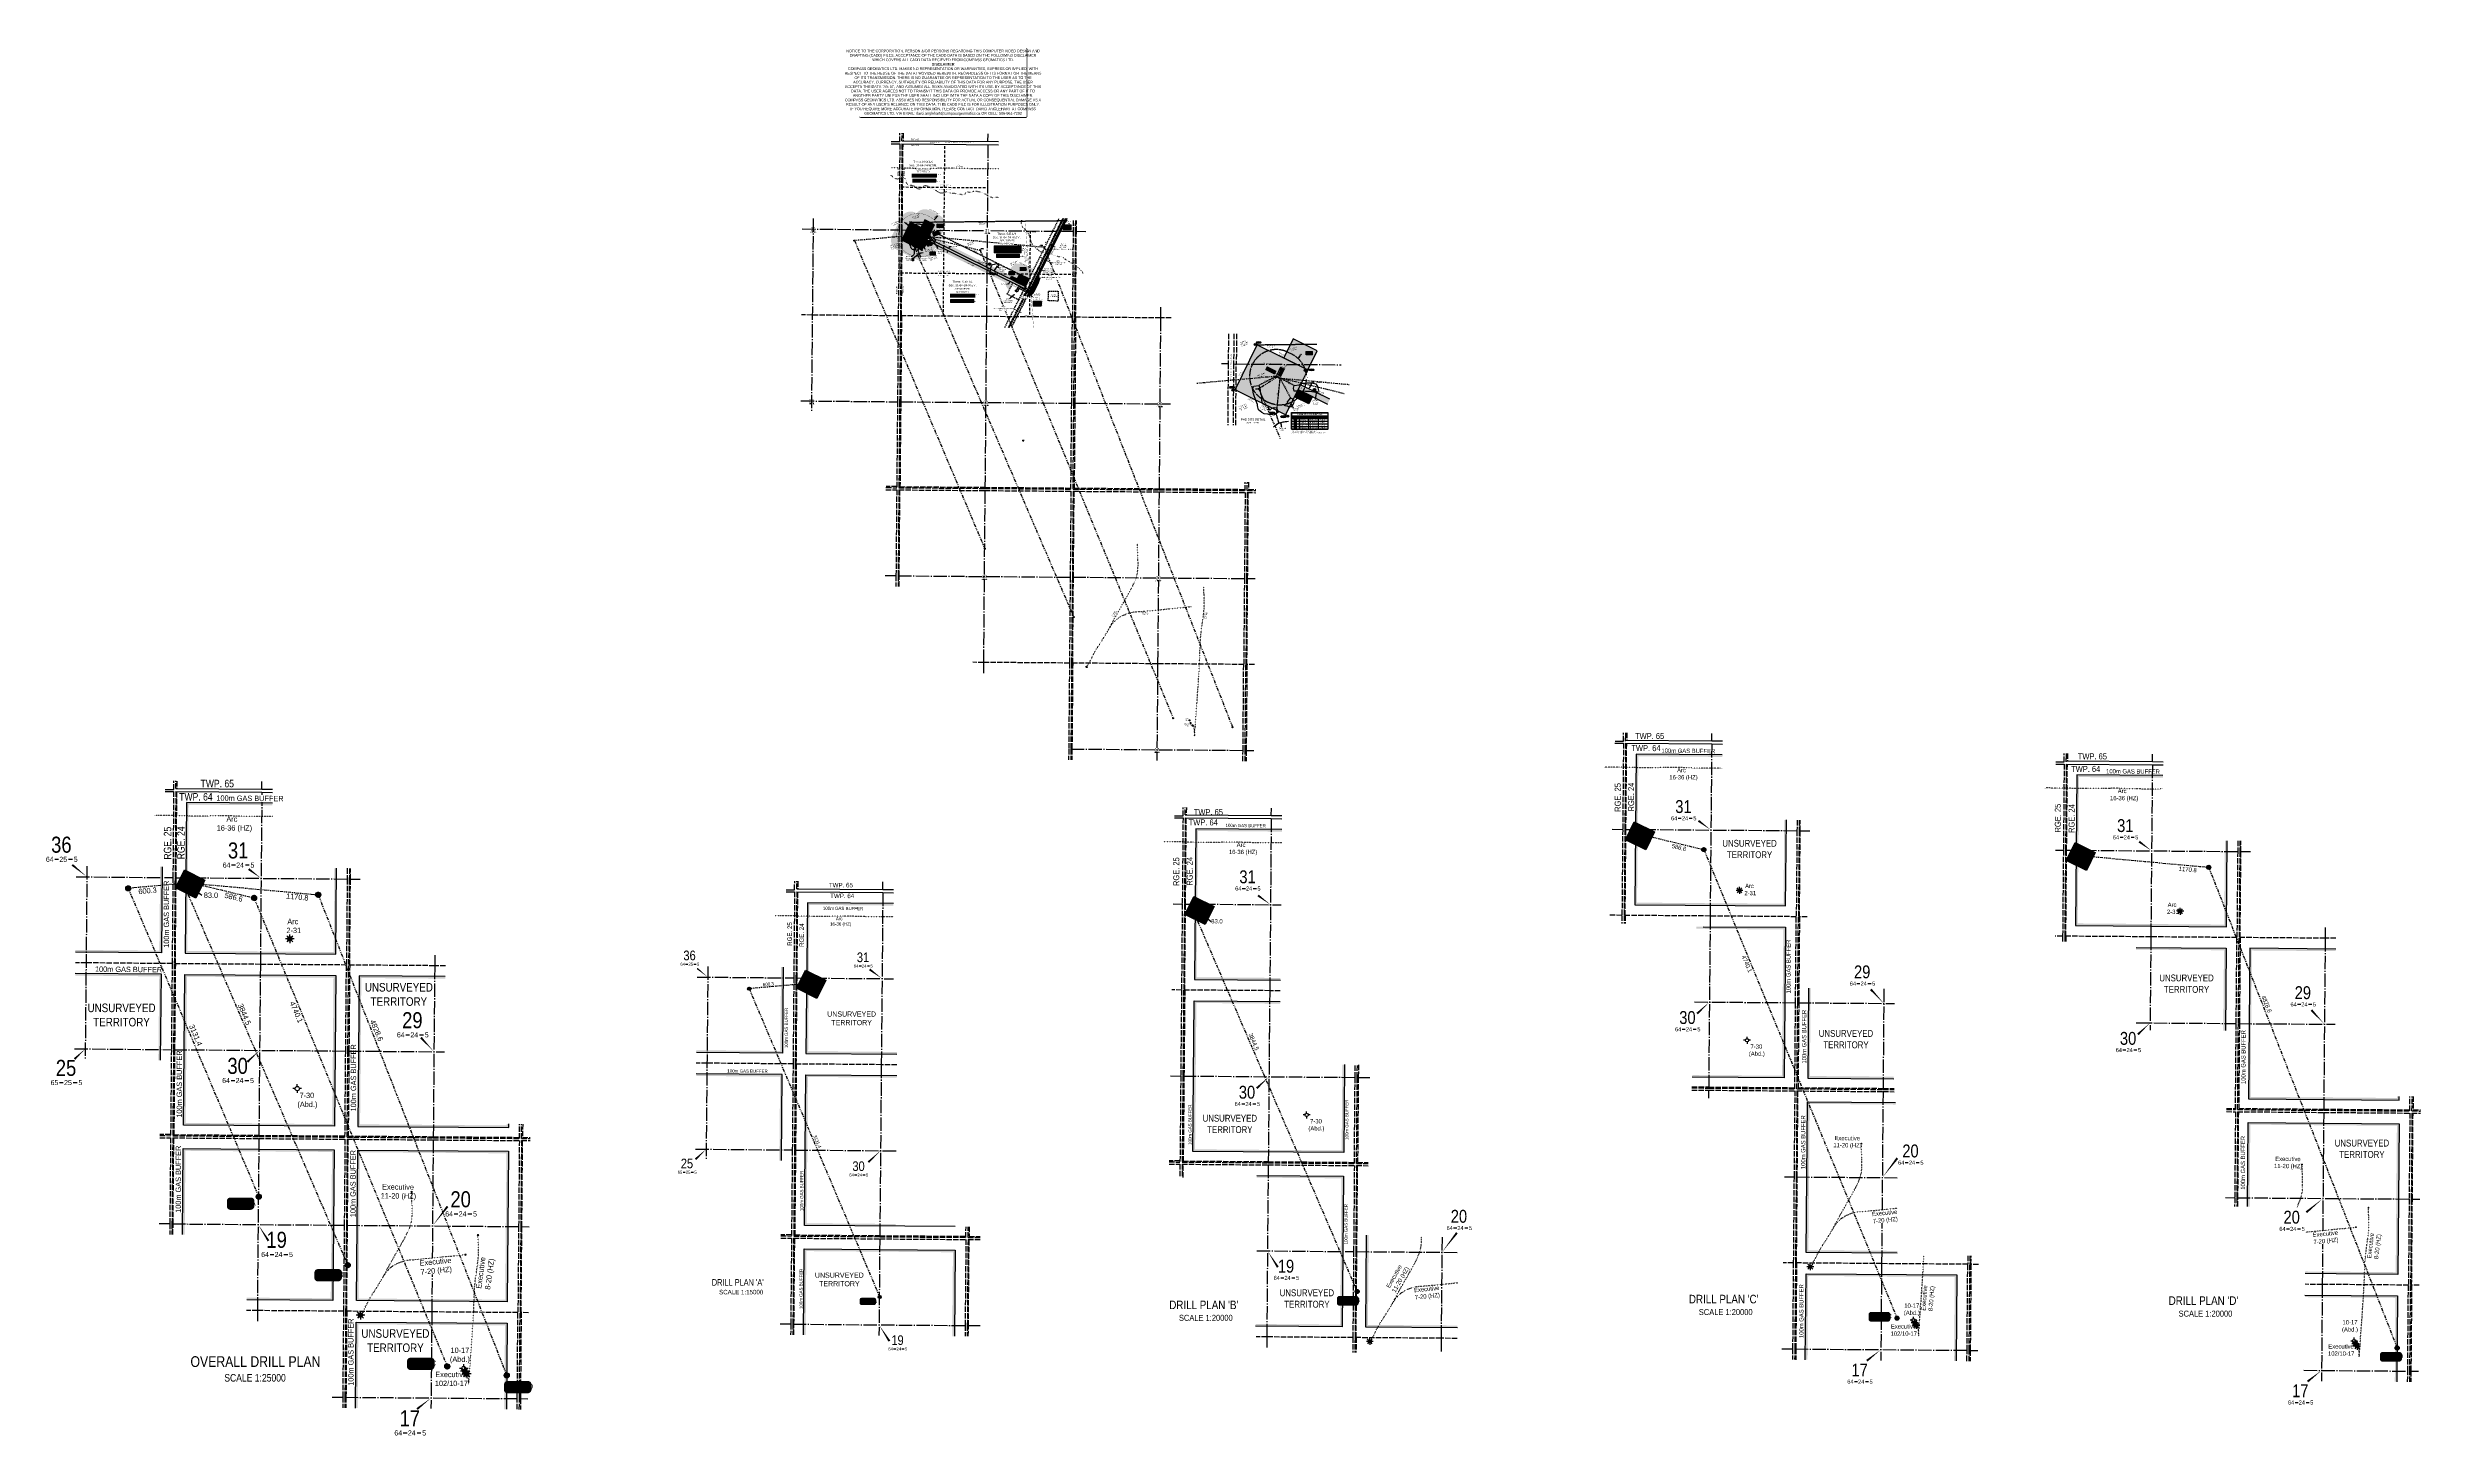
# Model space of a CAD drawing. Extents: x 451222 to 473419, y 6037124 to 6050105.
import ezdxf
from ezdxf.enums import TextEntityAlignment as Align

# ---------------------------------------------------------------- set-up
doc = ezdxf.new("R2010")
doc.units = 0
doc.header["$LTSCALE"] = 5
doc.header["$PDSIZE"] = 0.5
for name, pattern in [('DASHDOT2', [12.7, 6.35, -3.175, 0, -3.175]), ('foc-ACCESSROAD', [3.75, 2.5, -1.25]), ('foc-BUFFER', [16.75, 15, -1.75]), ('foc-DOT', [1, 0.2, -0.8]), ('foc-DRILLPATH', [14.75, 6, -1.75, 1.75, -1.75, 1.75, -1.75]), ('foc-FLOWLINE', [3.75, 2.5, -1.25]), ('foc-LSD', [8, 5, -3]), ('foc-QUARTERLINE', [33, 25, -3, 2, -3]), ('foc-TIELINE', [1.875, 1.25, -0.625]), ('foc-TOPO-ephemeral', [6.25, 3.125, -0.625, 0.625, -0.625, 0.625, -0.625]), ('foc-UNSURVEYED', [12.5, 10, -2.5]), ('foc-WHEELTRACKS', [2, 0.4, -1.6])]:
    doc.linetypes.add(name, pattern=pattern)
doc.layers.get('Defpoints').update_dxf_attribs({"color": 9})
for name, color, linetype in [('10', 1, 'Continuous'), ('35', 37, 'Continuous'), ('9', 3, 'Continuous'), ('ABADATA-DRILL', 8, 'foc-DOT'), ('ABADATA-DRILL-T', 8, 'Continuous'), ('AS-RESIDENCE', 14, 'Continuous'), ('AS-TARGET-GAS', 182, 'Continuous'), ('AS-TARGET-GAS-H', 181, 'Continuous'), ('AS-UNDERLAY-H', 141, 'Continuous'), ('AS-WILDLIFE', 131, 'DASHDOT2'), ('AS-WILDLIFE-BLOCK', 131, 'Continuous'), ('AUX-BUFFER', 7, 'foc-BUFFER'), ('C-SYMBOL', 7, 'Continuous'), ('C-WS-S', 13, 'Continuous'), ('CG-NOTES', 7, 'Continuous'), ('D-TXT', 6, 'Continuous'), ('DETAIL-HZ-Existing', 8, 'foc-DOT'), ('DETAIL-T', 7, 'Continuous'), ('F-AR', 190, 'foc-ACCESSROAD'), ('F-EZE', 190, 'foc-FLOWLINE'), ('F-RW', 190, 'Continuous'), ('F-WS', 190, 'foc-ACCESSROAD'), ('F-WS-S', 190, 'Continuous'), ('L-BD', 7, 'Continuous'), ('L-MON', 1, 'Continuous'), ('L-QSEC', 8, 'foc-QUARTERLINE'), ('L-ROAD-T', 7, 'Continuous'), ('L-SEC', 7, 'Continuous'), ('L-SECLBL', 7, 'Continuous'), ('L-SECQ', 8, 'foc-QUARTERLINE'), ('L-SECTION-LSD', 7, 'foc-LSD'), ('L-TIE', 7, 'foc-TIELINE'), ('L-UNS-T', 3, 'Continuous'), ('L-USEC', 7, 'foc-UNSURVEYED'), ('P-BUFFER-H 30m', 51, 'Continuous'), ('P-BUFFER-T', 40, 'Continuous'), ('P-CROSSINGS', 250, 'Continuous'), ('P-ELEVATION', 7, 'Continuous'), ('P-PDRILLPATH', 12, 'foc-DRILLPATH'), ('P-PROPOSED', 10, 'Continuous'), ('P-PROPOSED-H', 21, 'Continuous'), ('P-TEMP-BLOCKS', 250, 'Continuous'), ('P-TEMP-H', 41, 'Continuous'), ('P-TEMP_WORKSPACE', 46, 'Continuous'), ('P-TXT', 4, 'Continuous'), ('T-BUSH-T', 110, 'Continuous'), ('T-DRAW', 143, 'foc-TOPO-ephemeral'), ('T-TIE', 201, 'foc-TIELINE'), ('T-WATER-P3', 160, 'foc-WHEELTRACKS'), ('T-WATER-T', 170, 'Continuous'), ('WETLAND', 143, 'Continuous'), ('WETLAND-T', 146, 'Continuous')]:
    doc.layers.add(name, color=color, linetype=linetype)
doc.layers.add('DISCLAIMER', color=7, linetype='Continuous', plot=False)
for name, color, linetype, lineweight in [('F-AR-T', 190, 'Continuous', 9), ('F-EZE-T', 190, 'Continuous', 9), ('F-RW-T', 190, 'Continuous', 9), ('F-WS-T', 190, 'Continuous', 9), ('T-TEXT', 48, 'Continuous', 18), ('T-TIE-T', 201, 'Continuous', 18)]:
    doc.layers.add(name, color=color, linetype=linetype, lineweight=lineweight)
doc.layers.add('P-75m DRAINAGE AREA', color=7, linetype='Continuous', true_color=0xf1f8f1)
doc.styles.add('100L', font='ARIALN.TTF', dxfattribs={"height": 11})
doc.styles.add('175L', font='ARIALN.TTF', dxfattribs={"height": 20})
doc.styles.add('80', font='ARIALN.TTF', dxfattribs={"height": 10})
doc.styles.add('80CG', font='ARIALN.TTF', dxfattribs={"height": 10})
doc.styles.add('80L', font='ARIALN.TTF', dxfattribs={"height": 10})
doc.styles.add('80LS', font='ARIALNI.TTF', dxfattribs={"height": 10})
doc.styles.add('BOLD', font='ARIALNB.TTF')
doc.styles.add('Crossing', font='ARIALN.TTF', dxfattribs={"height": 10})
doc.styles.add('foc-LtypeFont', font='ARIALN.TTF', dxfattribs={"height": 7.35})
doc.styles.add('SIMPLEX', font='ARIALN.TTF')
doc.styles.get("Standard").update_dxf_attribs({"font": 'ARIALN.TTF'})
doc.linetypes.add('foc-TOPO-flowdirection-NOLINE', pattern='A,0,[">",foc-LtypeFont,S=0.3,R=0,X=0,Y=-0.945],-20,[">",foc-LtypeFont,S=0.3,R=0,X=0,Y=-0.945],0', length=20)
doc.dimstyles.new('CG2011', dxfattribs={"dimscale": 5, "dimtxt": 9, "dimasz": 2, "dimexe": 0.2, "dimexo": 0.0625, "dimgap": 0.5, "dimtad": 0, "dimtih": 1, "dimtoh": 1, "dimzin": 0, "dimdsep": 46, "dimtxsty": '80CG', "dimcen": 0.1, "dimse1": 1, "dimse2": 1, "dimclrd": 256, "dimclrt": 256, "dimaunit": 1, "dimadec": 4, "dimazin": 0, "dimtfac": 0.06, "dimtofl": 0, "dimtmove": 0, "dimatfit": 1, "dimfxl": 0.2, "dimtolj": 1, "dimtzin": 0, "dimlwd": -1, "dimarcsym": 0})
doc.dimstyles.new('COMPASS', dxfattribs={"dimscale": 5, "dimtxt": 10, "dimasz": 2.5, "dimexe": 0.2, "dimexo": 0.0625, "dimgap": 0.5, "dimtad": 0, "dimtih": 1, "dimtoh": 1, "dimzin": 0, "dimdsep": 46, "dimtxsty": '80', "dimcen": 0.1, "dimse1": 1, "dimse2": 1, "dimclrd": 256, "dimclrt": 256, "dimaunit": 1, "dimadec": 4, "dimazin": 0, "dimtfac": 0.06, "dimtofl": 0, "dimtmove": 0, "dimatfit": 1, "dimfxl": 0.2, "dimtolj": 1, "dimtzin": 0, "dimlwd": -1, "dimarcsym": 0})
doc.dimstyles.new('Compass 5 000', dxfattribs={"dimscale": 5, "dimtxt": 9, "dimasz": 2, "dimexe": 0.2, "dimexo": 0.0625, "dimgap": 0.5, "dimtad": 0, "dimtih": 1, "dimtoh": 1, "dimzin": 0, "dimdsep": 46, "dimtxsty": '80CG', "dimcen": 0.1, "dimse1": 1, "dimse2": 1, "dimclrd": 256, "dimclrt": 256, "dimaunit": 1, "dimadec": 4, "dimazin": 0, "dimtfac": 0.06, "dimtofl": 0, "dimtmove": 0, "dimatfit": 1, "dimfxl": 0.2, "dimtolj": 1, "dimtzin": 0, "dimlwd": -1, "dimarcsym": 0})

# ---------------------------------------------------------------- blocks, each defined once
blk = doc.blocks.new('*U440')
h = blk.add_hatch(color=255)
edge = h.paths.add_edge_path()
edge.add_line((-112, -20), (112, -20))
edge.add_arc((112, -14), 6, 270, 360)
edge.add_line((118, -14), (118, 12))
edge.add_arc((112, 12), 6, 0, 90)
edge.add_line((112, 18), (-112, 18))
edge.add_arc((-112, 12), 6, 90, 180)
edge.add_line((-118, 12), (-118, -14))
edge.add_arc((-112, -14), 6, 180, 270)
at = {"color": 44, "flags": 128}
blk.add_lwpolyline([(-112, -20, 3, 3, 0), (112, -20, 3, 3, 0.414214), (118, -14, 3, 3, 0), (118, 12, 3, 0, 0.414214), (112, 18, 0, 0, 0), (-112, 18, 0, 0, 0.414214), (-118, 12, 0, 0, 0), (-118, -14, 0, 3, 0.414214)], format="xyseb", close=True, dxfattribs=at)
at = {"color": 44, "style": '80'}
blk.add_attdef('ENTER_TEXT_001', (-36, -5), '', height=10, dxfattribs=at)
blk = doc.blocks.new('*D435')
at = {"layer": 'Defpoints', "color": 0, "transparency": 16777216}
for p in [(460518, 6048100), (460524, 6048098), (460539, 6048128)]:
    blk.add_point(p, dxfattribs=at)
at = {"layer": 'F-EZE-T', "transparency": 16777216}
for p, q in [((460524, 6048135), (460515, 6048140)), ((460548, 6048124), (460612, 6048092)), ((460612, 6048092), (460622, 6048092))]:
    blk.add_line(p, q, dxfattribs=at)
for points in [[(460525, 6048137), (460523, 6048134), (460533, 6048131)], [(460548, 6048125), (460547, 6048122), (460539, 6048128)]]:
    blk.add_solid(points, dxfattribs=at)
at = {"layer": 'F-EZE-T', "transparency": 16777216, "insert": (460678, 6048092), "char_height": 10, "attachment_point": 5, "style": '80CG'}
blk.add_mtext('\\A1;ATCO\\P6.10 Power Line R/W\\PEZE 2118', dxfattribs=at)
blk = doc.blocks.new('*D436')
at = {"layer": 'F-EZE-T', "transparency": 16777216}
for p, q in [((460455, 6047981), (460446, 6047986)), ((460488, 6047965), (460508, 6047955)), ((460508, 6047955), (460518, 6047955))]:
    blk.add_line(p, q, dxfattribs=at)
for points in [[(460456, 6047983), (460454, 6047980), (460464, 6047977)], [(460488, 6047967), (460487, 6047964), (460479, 6047970)]]:
    blk.add_solid(points, dxfattribs=at)
at = {"layer": 'F-EZE-T', "transparency": 16777216, "insert": (460600, 6047955), "char_height": 10, "attachment_point": 5, "style": '80CG', "bg_fill": 3, "box_fill_scale": 1.1, "bg_fill_color": 256, "bg_fill_true_color": 13158600, "bg_fill_transparency": 0}
blk.add_mtext('\\A1;ATCO\\PVariable Width Power Line R/W\\PEZE 070117', dxfattribs=at)
at = {"layer": 'Defpoints', "color": 0, "transparency": 16777216}
for p in [(460442, 6047934), (460457, 6047926), (460479, 6047970)]:
    blk.add_point(p, dxfattribs=at)
blk = doc.blocks.new('*D437')
at = {"layer": 'Defpoints', "color": 0, "transparency": 16777216}
for p in [(460415, 6047881), (460431, 6047873)]:
    blk.add_point(p, dxfattribs=at)
at = {"layer": 'F-EZE-T', "transparency": 16777216}
for p, q in [((460251, 6047665), (460241, 6047665)), ((460288, 6047647), (460251, 6047665)), ((460321, 6047630), (460330, 6047626))]:
    blk.add_line(p, q, dxfattribs=at)
for points in [[(460288, 6047648), (460287, 6047645), (460297, 6047643)], [(460322, 6047632), (460320, 6047629), (460312, 6047635)]]:
    blk.add_solid(points, dxfattribs=at)
at = {"layer": 'F-EZE-T', "transparency": 16777216, "insert": (460164, 6047665), "char_height": 10, "attachment_point": 5, "style": '80CG', "bg_fill": 3, "box_fill_scale": 1.1, "bg_fill_color": 256, "bg_fill_true_color": 13158600, "bg_fill_transparency": 0}
blk.add_mtext('\\A1;ATCO\\P17.37 Vegetation Control R/W\\PEZE 860436', dxfattribs=at)
at = {"layer": 'Defpoints', "color": 0, "transparency": 16777216}
blk.add_point((460312, 6047635), dxfattribs=at)
blk = doc.blocks.new('*D438')
at = {"layer": 'Defpoints', "color": 0, "transparency": 16777216}
for p in [(460571, 6048274), (460598, 6048262), (460598, 6048261)]:
    blk.add_point(p, dxfattribs=at)
at = {"layer": 'F-AR-T', "transparency": 16777216}
for p, q in [((460562, 6048280), (460553, 6048284)), ((460607, 6048257), (460638, 6048242)), ((460638, 6048242), (460648, 6048242))]:
    blk.add_line(p, q, dxfattribs=at)
for points in [[(460563, 6048281), (460561, 6048278), (460571, 6048275)], [(460608, 6048259), (460606, 6048256), (460598, 6048262)]]:
    blk.add_solid(points, dxfattribs=at)
at = {"layer": 'F-AR-T', "transparency": 16777216, "insert": (460722, 6048242), "char_height": 10, "attachment_point": 5, "style": '80CG'}
blk.add_mtext('\\A1;Keyera\\P30.48 A/R\\PROE 3184\\P(Portion of Plan unavailable)', dxfattribs=at)
blk = doc.blocks.new('*U439')
h = blk.add_hatch(color=255)
edge = h.paths.add_edge_path()
edge.add_line((-124, -37), (124, -37))
edge.add_arc((124, -31), 6, 270, 360)
edge.add_line((130, -31), (130, 30))
edge.add_arc((124, 30), 6, 0, 90)
edge.add_line((124, 36), (-124, 36))
edge.add_arc((-124, 30), 6, 90, 180)
edge.add_line((-130, 30), (-130, -31))
edge.add_arc((-124, -31), 6, 180, 270)
at = {"color": 44, "flags": 128}
blk.add_lwpolyline([(-124, -37, 3, 3, 0), (124, -37, 3, 3, 0.414214), (130, -31, 3, 3, 0), (130, 30, 3, 0, 0.414214), (124, 36, 0, 0, 0), (-124, 36, 0, 0, 0.414214), (-130, 30, 0, 0, 0), (-130, -31, 0, 3, 0.414214)], format="xyseb", close=True, dxfattribs=at)
at = {"color": 44, "style": '80'}
blk.add_attdef('ENTER_TEXT_001', (-36, -5), '', height=10, dxfattribs=at)
blk = doc.blocks.new('*D441')
at = {"layer": 'Defpoints', "color": 0, "transparency": 16777216}
for p in [(460593, 6048199), (460602, 6048194), (460518, 6048024)]:
    blk.add_point(p, dxfattribs=at)
at = {"layer": 'F-RW-T', "transparency": 16777216}
for p, q in [((460500, 6048033), (460491, 6048038)), ((460526, 6048020), (460535, 6048016)), ((460535, 6048016), (460545, 6048016))]:
    blk.add_line(p, q, dxfattribs=at)
for points in [[(460500, 6048035), (460499, 6048032), (460509, 6048029)], [(460527, 6048022), (460526, 6048019), (460518, 6048024)]]:
    blk.add_solid(points, dxfattribs=at)
at = {"layer": 'F-RW-T', "transparency": 16777216, "insert": (460585, 6048016), "char_height": 10, "attachment_point": 5, "style": '80CG'}
blk.add_mtext('\\A1;10.00 P/L R/W\\PPlan 062 7242\\P(Not on PLSR)', dxfattribs=at)
blk = doc.blocks.new('*U447')
h = blk.add_hatch(color=255)
edge = h.paths.add_edge_path()
edge.add_line((-106, -20), (106, -20))
edge.add_arc((106, -14), 6, 270, 360)
edge.add_line((112, -14), (112, 12))
edge.add_arc((106, 12), 6, 0, 90)
edge.add_line((106, 18), (-106, 18))
edge.add_arc((-106, 12), 6, 90, 180)
edge.add_line((-112, 12), (-112, -14))
edge.add_arc((-106, -14), 6, 180, 270)
at = {"color": 131, "flags": 128}
blk.add_lwpolyline([(-106, -20, 3, 3, 0), (106, -20, 3, 3, 0.414214), (112, -14, 3, 3, 0), (112, 12, 3, 0, 0.414214), (106, 18, 0, 0, 0), (-106, 18, 0, 0, 0.414214), (-112, 12, 0, 0, 0), (-112, -14, 0, 3, 0.414214)], format="xyseb", close=True, dxfattribs=at)
at = {"color": 131, "style": '80'}
blk.add_attdef('ENTER_TEXT_001', (-36, -5), '', height=10, dxfattribs=at)
blk = doc.blocks.new('WC')
at = {"layer": 'L-MON'}
h = blk.add_hatch(color=255, dxfattribs=at)
h.dxf.hatch_style = 1
edge = h.paths.add_edge_path()
edge.add_arc((0, 0), 0.9, 0, 360)
at = {"layer": 'L-MON', "color": 240, "flags": 128}
for points in [[(-0.62, 0.5), (-1.23, 1.12)], [(0.52, 0.61), (1.13, 1.21)], [(-1.18, -1.18), (-0.56, -0.57)], [(1.16, -1.18), (0.56, -0.57)]]:
    blk.add_lwpolyline(points, dxfattribs=at)
at = {"layer": 'L-MON', "color": 240}
for radius in [0.8, 0.373]:
    blk.add_circle((0, 0), radius, dxfattribs=at)
blk = doc.blocks.new('fdia')
at = {"color": 255, "const_width": 1}
blk.add_lwpolyline([(-0.5, 0, 1), (0.5, 0, 1)], format="xyb", close=True, dxfattribs=at)
blk = doc.blocks.new('Fdiaa')
blk.add_blockref('fdia', (0, 0))
blk = doc.blocks.new('fdib')
at = {"color": 1, "const_width": 1.6}
blk.add_lwpolyline([(-0.4, 0, 1), (0.4, 0, 1)], format="xyb", close=True, dxfattribs=at)
at = {"color": 1}
blk.add_circle((0, 0), 0.8, dxfattribs=at)
blk = doc.blocks.new('Fdibb')
blk.add_blockref('fdib', (0, 0))
blk = doc.blocks.new('fdicc')
for name in ['Fdibb', 'Fdiaa']:
    blk.add_blockref(name, (0, 0))
blk = doc.blocks.new('FDI')
blk.add_blockref('fdicc', (0, 0))
blk = doc.blocks.new('TEMP')
h = blk.add_hatch(color=255)
h.dxf.hatch_style = 1
h.paths.add_polyline_path([(0, 0.3), (-0.7, 1.2), (-0.7, 0.7), (-1.2, 0.7), (-0.3, 0), (-1.2, -0.7), (-0.7, -0.7), (-0.7, -1.2), (0, -0.3), (0.7, -1.2), (0.7, -0.7), (1.2, -0.7), (0.3, 0), (1.2, 0.7), (0.7, 0.7), (0.7, 1.2)])
h.paths.add_polyline_path([(0.6, 0.8), (0.6, 0.6), (0.8, 0.6), (0.1, 0), (0.8, -0.6), (0.6, -0.6), (0.6, -0.8), (0, -0.1), (-0.6, -0.8), (-0.6, -0.6), (-0.8, -0.6), (-0.1, 0), (-0.8, 0.6), (-0.6, 0.6), (-0.6, 0.8), (0, 0.1)], flags=16)
h = blk.add_hatch(color=1)
h.dxf.hatch_style = 1
h.paths.add_polyline_path([(0, 0.1), (-0.6, 0.8), (-0.6, 0.6), (-0.8, 0.6), (-0.1, 0), (-0.8, -0.6), (-0.6, -0.6), (-0.6, -0.8), (0, -0.1), (0.6, -0.8), (0.6, -0.6), (0.8, -0.6), (0.1, 0), (0.8, 0.6), (0.6, 0.6), (0.6, 0.8)])
at = {"color": 1}
for p, q in [((-0.1, 0), (0.1, 0)), ((0, 0.1), (0, -0.1))]:
    blk.add_line(p, q, dxfattribs=at)
at = {"color": 255, "flags": 128}
blk.add_lwpolyline([(-0.3, 0), (-1.2, 0.7), (-0.7, 0.7), (-0.7, 1.2), (0, 0.3), (0.7, 1.2), (0.7, 0.7), (1.2, 0.7), (0.3, 0), (1.2, -0.7), (0.7, -0.7), (0.7, -1.2), (0, -0.3), (-0.7, -1.2), (-0.7, -0.7), (-1.2, -0.7)], close=True, dxfattribs=at)
at = {"color": 1, "flags": 128}
blk.add_lwpolyline([(-0.1, 0), (-0.8, 0.6), (-0.6, 0.6), (-0.6, 0.8), (0, 0.1), (0.6, 0.8), (0.6, 0.6), (0.8, 0.6), (0.1, 0), (0.8, -0.6), (0.6, -0.6), (0.6, -0.8), (0, -0.1), (-0.6, -0.8), (-0.6, -0.6), (-0.8, -0.6)], close=True, dxfattribs=at)
blk = doc.blocks.new('*D469')
at = {"layer": 'Defpoints', "color": 0, "transparency": 16777216}
for p in [(460191, 6047936), (460200, 6047954), (460226, 6047919)]:
    blk.add_point(p, dxfattribs=at)
at = {"layer": 'P-TXT', "transparency": 16777216}
for p, q in [((460212, 6047891), (460202, 6047891)), ((460221, 6047910), (460212, 6047891)), ((460239, 6047946), (460243, 6047955))]:
    blk.add_line(p, q, dxfattribs=at)
for points in [[(460220, 6047911), (460223, 6047909), (460226, 6047919)], [(460237, 6047947), (460240, 6047945), (460234, 6047937)]]:
    blk.add_solid(points, dxfattribs=at)
at = {"layer": 'P-TXT', "transparency": 16777216, "insert": (460174, 6047891), "char_height": 10, "attachment_point": 5, "style": '80CG'}
blk.add_mtext('\\A1;20.00 A/R', dxfattribs=at)
blk = doc.blocks.new('*D470')
at = {"layer": 'Defpoints', "color": 0, "transparency": 16777216}
for p in [(459646, 6048206), (459653, 6048225), (459655, 6048224)]:
    blk.add_point(p, dxfattribs=at)
at = {"layer": 'P-TXT', "transparency": 16777216}
for p, q in [((459640, 6048198), (459635, 6048189)), ((459657, 6048234), (459662, 6048243)), ((459662, 6048243), (459672, 6048243))]:
    blk.add_line(p, q, dxfattribs=at)
for points in [[(459638, 6048198), (459641, 6048197), (459644, 6048207)], [(459656, 6048234), (459659, 6048233), (459653, 6048225)]]:
    blk.add_solid(points, dxfattribs=at)
at = {"layer": 'P-TXT', "transparency": 16777216, "insert": (459700, 6048243), "char_height": 10, "attachment_point": 5, "style": '80CG'}
blk.add_mtext('\\A1;20.00 A/R', dxfattribs=at)
blk = doc.blocks.new('xing2')
h = blk.add_hatch(color=50)
h.dxf.hatch_style = 1
edge = h.paths.add_edge_path()
edge.add_ellipse((0, 0), major_axis=(-12.5, 0), ratio=0.816297, start_angle=0, end_angle=360)
h = blk.add_hatch(color=250)
h.dxf.hatch_style = 1
edge = h.paths.add_edge_path()
edge.add_ellipse((0, -2), major_axis=(-12.5, 0), ratio=0.816297, start_angle=0, end_angle=180)
edge.add_line((12, -2), (12, 0))
edge.add_ellipse((0, 0), major_axis=(-12.5, 0), ratio=0.816297, start_angle=0, end_angle=180, ccw=False)
edge.add_line((-12, 0), (-12, -2))
at = {"color": 250}
blk.add_ellipse((0, 0), major_axis=(-12.5, 0), ratio=0.816297, dxfattribs=at)
blk.add_ellipse((0, -2), major_axis=(-12.5, 0), ratio=0.816297, start_param=0, end_param=3.141593, dxfattribs=at)
at = {"color": 250, "style": 'Crossing'}
blk.add_attdef('CROSSING', text='', height=9, dxfattribs=at).set_placement((0, 0), align=Align.MIDDLE_CENTER)
at = {"color": 250, "style": 'Crossing', "flags": 1}
for tag, p in [('DESCRIPTION', (0, -26)), ('LOCATION', (0, -39)), ('DWG_REF', (0, -53)), ('OWNER', (0, -12))]:
    blk.add_attdef(tag, text='', height=9, dxfattribs=at).set_placement(p, align=Align.MIDDLE_CENTER)
blk = doc.blocks.new('STRIA')
blk.add_hatch(color=255).paths.add_polyline_path([(0, 1.5), (-1.5, -0.9), (1.4, -0.9)])
blk = doc.blocks.new('STRIAA')
blk.add_blockref('STRIA', (0, 0))
blk = doc.blocks.new('STRIB')
at = {"color": 1}
blk.add_solid([(-1.1, -0.7), (0, 1.1), (1, -0.7)], dxfattribs=at)
blk = doc.blocks.new('STRIBB')
blk.add_blockref('STRIB', (0, 0))
blk = doc.blocks.new('STRICC')
for name in ['STRIAA', 'STRIBB']:
    blk.add_blockref(name, (0, 0))
blk = doc.blocks.new('fdspike')
blk.add_blockref('STRICC', (0, 0))
blk = doc.blocks.new('*U482')
h = blk.add_hatch(color=191)
edge = h.paths.add_edge_path()
edge.add_line((-26, -20), (26, -20))
edge.add_arc((26, -14), 6, 270, 360)
edge.add_line((32, -14), (32, 12))
edge.add_arc((26, 12), 6, 0, 90)
edge.add_line((26, 18), (-26, 18))
edge.add_arc((-26, 12), 6, 90, 180)
edge.add_line((-32, 12), (-32, -14))
edge.add_arc((-26, -14), 6, 180, 270)
at = {"color": 250, "flags": 128}
blk.add_lwpolyline([(-26, -20, 3, 3, 0), (26, -20, 3, 3, 0.414214), (32, -14, 3, 3, 0), (32, 12, 3, 0, 0.414214), (26, 18, 0, 0, 0), (-26, 18, 0, 0, 0.414214), (-32, 12, 0, 0, 0), (-32, -14, 0, 3, 0.414214)], format="xyseb", close=True, dxfattribs=at)
at = {"flags": 128}
blk.add_lwpolyline([(-14, -7, 0, 7.5, 0), (0, 0, 0, 0, 0)], format="xyseb", dxfattribs=at)
at = {"color": 250}
for tag, p, height, style in [('TEMP_AREA_W1_001', (-9, 2), 12, 'BOLD'), ('ENTER_TEXT_001', (-31, -12), 9, '80')]:
    blk.add_attdef(tag, p, '', height=height, dxfattribs=dict(at, style=style))
blk = doc.blocks.new('*U472')
h = blk.add_hatch(color=191)
edge = h.paths.add_edge_path()
edge.add_line((-24, -20), (24, -20))
edge.add_arc((24, -14), 6, 270, 360)
edge.add_line((30, -14), (30, 12))
edge.add_arc((24, 12), 6, 0, 90)
edge.add_line((24, 18), (-24, 18))
edge.add_arc((-24, 12), 6, 90, 180)
edge.add_line((-30, 12), (-30, -14))
edge.add_arc((-24, -14), 6, 180, 270)
at = {"color": 250, "flags": 128}
blk.add_lwpolyline([(-24, -20, 3, 3, 0), (24, -20, 3, 3, 0.414214), (30, -14, 3, 3, 0), (30, 12, 3, 0, 0.414214), (24, 18, 0, 0, 0), (-24, 18, 0, 0, 0.414214), (-30, 12, 0, 0, 0), (-30, -14, 0, 3, 0.414214)], format="xyseb", close=True, dxfattribs=at)
at = {"flags": 128}
blk.add_lwpolyline([(-14, -7, 0, 7.5, 0), (0, 0, 0, 0, 0)], format="xyseb", dxfattribs=at)
at = {"color": 250}
for tag, p, height, style in [('TEMP_AREA_W1_001', (-9, 2), 12, 'BOLD'), ('ENTER_TEXT_001', (-31, -12), 9, '80')]:
    blk.add_attdef(tag, p, '', height=height, dxfattribs=dict(at, style=style))
blk = doc.blocks.new('*U570')
h = blk.add_hatch(color=191)
edge = h.paths.add_edge_path()
edge.add_line((-24, -20), (24, -20))
edge.add_arc((24, -14), 6, 270, 360)
edge.add_line((30, -14), (30, 12))
edge.add_arc((24, 12), 6, 0, 90)
edge.add_line((24, 18), (-24, 18))
edge.add_arc((-24, 12), 6, 90, 180)
edge.add_line((-30, 12), (-30, -14))
edge.add_arc((-24, -14), 6, 180, 270)
at = {"color": 250, "flags": 128}
blk.add_lwpolyline([(-24, -20, 3, 3, 0), (24, -20, 3, 3, 0.414214), (30, -14, 3, 3, 0), (30, 12, 3, 0, 0.414214), (24, 18, 0, 0, 0), (-24, 18, 0, 0, 0.414214), (-30, 12, 0, 0, 0), (-30, -14, 0, 3, 0.414214)], format="xyseb", close=True, dxfattribs=at)
at = {"flags": 128}
blk.add_lwpolyline([(-15, 75, 0, 7.5, 0), (0, 0, 0, 0, 0)], format="xyseb", dxfattribs=at)
at = {"color": 250}
for tag, p, height, style in [('TEMP_AREA_W1_001', (-9, 2), 12, 'BOLD'), ('ENTER_TEXT_001', (-31, -12), 9, '80')]:
    blk.add_attdef(tag, p, '', height=height, dxfattribs=dict(at, style=style))
blk = doc.blocks.new('*U471')
h = blk.add_hatch(color=191)
edge = h.paths.add_edge_path()
edge.add_line((-29, -20), (29, -20))
edge.add_arc((29, -14), 6, 270, 360)
edge.add_line((35, -14), (35, 12))
edge.add_arc((29, 12), 6, 0, 90)
edge.add_line((29, 18), (-29, 18))
edge.add_arc((-29, 12), 6, 90, 180)
edge.add_line((-35, 12), (-35, -14))
edge.add_arc((-29, -14), 6, 180, 270)
at = {"color": 250, "flags": 128}
blk.add_lwpolyline([(-29, -20, 3, 3, 0), (29, -20, 3, 3, 0.414214), (35, -14, 3, 3, 0), (35, 12, 3, 0, 0.414214), (29, 18, 0, 0, 0), (-29, 18, 0, 0, 0.414214), (-35, 12, 0, 0, 0), (-35, -14, 0, 3, 0.414214)], format="xyseb", close=True, dxfattribs=at)
at = {"flags": 128}
blk.add_lwpolyline([(-14, -7, 0, 7.5, 0), (0, 0, 0, 0, 0)], format="xyseb", dxfattribs=at)
at = {"color": 250}
for tag, p, height, style in [('TEMP_AREA_W1_001', (-9, 2), 12, 'BOLD'), ('ENTER_TEXT_001', (-31, -12), 9, '80')]:
    blk.add_attdef(tag, p, '', height=height, dxfattribs=dict(at, style=style))
blk = doc.blocks.new('*U495')
at = {"layer": '35', "color": 3}
blk.add_circle((0, 0), 10, dxfattribs=at)
at = {"layer": '35', "color": 3, "style": '80'}
blk.add_attdef('RP_001', (-3, -26), '', height=10, dxfattribs=at)
blk = doc.blocks.new('*U497')
h = blk.add_hatch(color=254)
edge = h.paths.add_edge_path()
edge.add_line((-36, -28), (36, -28))
edge.add_arc((36, -22), 6, 270, 360)
edge.add_line((42, -22), (42, 21))
edge.add_arc((36, 21), 6, 0, 90)
edge.add_line((36, 27), (-36, 27))
edge.add_arc((-36, 21), 6, 90, 180)
edge.add_line((-42, 21), (-42, -22))
edge.add_arc((-36, -22), 6, 180, 270)
at = {"color": 1, "flags": 128}
blk.add_lwpolyline([(-36, -28, 3, 3, 0), (36, -28, 3, 3, 0.414214), (42, -22, 3, 3, 0), (42, 21, 3, 0, 0.414214), (36, 27, 0, 0, 0), (-36, 27, 0, 0, 0.414214), (-42, 21, 0, 0, 0), (-42, -22, 0, 3, 0.414214)], format="xyseb", close=True, dxfattribs=at)
blk.add_lwpolyline([(-17, -13, 0, 10, 0), (0, 0, 5, 5, 0)], format="xyseb", dxfattribs=at)
at = {"color": 1, "style": '80'}
blk.add_attdef('ENTER_TEXT_001', (-36, -5), '', height=10, dxfattribs=at)
blk = doc.blocks.new('*U500')
at = {"layer": 'CG-NOTES'}
for p, q in [((-173, 21), (167, 21)), ((-173, -2), (-173, 21)), ((167, 21), (167, -2)), ((-173, -133), (-173, -2)), ((167, -133), (-173, -133)), ((167, -2), (167, -133))]:
    blk.add_line(p, q, dxfattribs=at)
at = {"layer": 'CG-NOTES', "const_width": 5, "flags": 128}
for points in [[(169, -2), (169, -136), (-168, -136)], [(169, -2), (169, 16)]]:
    blk.add_lwpolyline(points, dxfattribs=at)
blk = doc.blocks.new('Induction_Bend_No')
at = {"layer": 'P-ELEVATION'}
h = blk.add_hatch(color=111, dxfattribs=at)
h.dxf.hatch_style = 1
edge = h.paths.add_edge_path()
edge.add_ellipse((0, 0), major_axis=(-10.9, 0), ratio=0.913794, start_angle=0, end_angle=360)
at = {"layer": 'P-ELEVATION', "color": 7, "flags": 128}
blk.add_lwpolyline([(0, 0, 5, 0, 0), (-9, -5, 0, 0, 0)], format="xyseb", dxfattribs=at)
at = {"layer": 'P-ELEVATION', "color": 7}
blk.add_ellipse((0, 0), major_axis=(-10.9, 0), ratio=0.913794, dxfattribs=at)
at = {"layer": 'P-ELEVATION', "style": '80'}
blk.add_attdef('BEND', text='', height=10, dxfattribs=at).set_placement((0, 0), align=Align.MIDDLE_CENTER)
blk = doc.blocks.new('*T502')
at = {"layer": 'CG-NOTES', "color": 0, "linetype": 'ByBlock', "lineweight": -2, "transparency": 16777216}
for p, q in [((0, 0), (339, 0)), ((0, 0), (0, -101)), ((71, 0), (71, -101)), ((161, 0), (161, -101)), ((250, 0), (250, -101)), ((339, 0), (339, -101)), ((0, -25), (339, -25)), ((0, -50), (339, -50)), ((0, -75), (339, -75)), ((0, -101), (339, -101))]:
    blk.add_line(p, q, dxfattribs=at)
at = {"layer": 'CG-NOTES', "color": 0, "transparency": 16777216, "xscale": 0.9984582529836372, "yscale": 0.9984582529836372, "zscale": 0.9984582529836372}
for p, values in [((36, -12), {'BEND': '1'}), ((36, -38), {'BEND': '2'}), ((36, -63), {'BEND': '3'}), ((36, -88), {'BEND': '4'})]:
    blk.add_blockref('Induction_Bend_No', p, dxfattribs=at).add_auto_attribs(values)
at = {"layer": 'CG-NOTES', "color": 0, "transparency": 16777216, "width": 86.37, "attachment_point": 5, "style": '80'}
for s, insert, char_height in [('6048302.59', (116, -12), 10), ('6048470.90', (116, -38), 10), ('6048377.18', (116, -63), 10), ('6048208.87', (116, -88), 10), ('459212.32', (205, -12), 10), ('459295.59', (205, -38), 10), ('459485.03', (205, -63), 10), ('459401.76', (205, -88), 10), ('869.59', (295, -12), 9.99), ('868.60', (295, -38), 9.99), ('872.47', (295, -63), 9.99), ('868.25', (295, -88), 9.99)]:
    blk.add_mtext(s, dxfattribs=dict(at, insert=insert, char_height=char_height))
blk = doc.blocks.new('*U501')
h = blk.add_hatch(color=254)
edge = h.paths.add_edge_path()
edge.add_line((-44, -20), (44, -20))
edge.add_arc((44, -14), 6, 270, 360)
edge.add_line((50, -14), (50, 12))
edge.add_arc((44, 12), 6, 0, 90)
edge.add_line((44, 18), (-44, 18))
edge.add_arc((-44, 12), 6, 90, 180)
edge.add_line((-50, 12), (-50, -14))
edge.add_arc((-44, -14), 6, 180, 270)
at = {"color": 1, "flags": 128}
blk.add_lwpolyline([(-44, -20, 3, 3, 0), (44, -20, 3, 3, 0.414214), (50, -14, 3, 3, 0), (50, 12, 3, 0, 0.414214), (44, 18, 0, 0, 0), (-44, 18, 0, 0, 0.414214), (-50, 12, 0, 0, 0), (-50, -14, 0, 3, 0.414214)], format="xyseb", close=True, dxfattribs=at)
blk.add_lwpolyline([(3, -12, 0, 10, 0), (0, 0, 5, 5, 0)], format="xyseb", dxfattribs=at)
at = {"color": 1, "style": '80'}
blk.add_attdef('ENTER_TEXT_001', (-36, -5), '', height=10, dxfattribs=at)
blk = doc.blocks.new('*T503')
at = {"layer": 'CG-NOTES', "color": 5, "lineweight": -2, "transparency": 16777216}
for p, q in [((0, 0), (339, 0)), ((0, 0), (0, -54)), ((339, 0), (339, -54)), ((0, -29), (339, -29)), ((0, -54), (339, -54)), ((71, -29), (71, -54)), ((161, -29), (161, -54)), ((250, -29), (250, -54))]:
    blk.add_line(p, q, dxfattribs=at)
at = {"layer": 'CG-NOTES', "color": 254, "linetype": 'Continuous', "transparency": 16777216}
for points in [[(0, -29), (0, -54), (71, -29), (71, -54)], [(71, -29), (71, -54), (161, -29), (161, -54)], [(161, -29), (161, -54), (250, -29), (250, -54)], [(250, -29), (250, -54), (339, -29), (339, -54)]]:
    blk.add_solid(points, dxfattribs=at)
at = {"layer": 'CG-NOTES', "color": 0, "linetype": 'Continuous', "transparency": 16777216, "char_height": 9.98, "attachment_point": 5, "style": '80'}
for s, insert, width in [('ID', (36, -41), 68.39), ('NORTHING', (116, -41), 86.37), ('EASTING', (205, -41), 86.37), ('ELEVATION', (295, -41), 86.37)]:
    blk.add_mtext(s, dxfattribs=dict(at, insert=insert, width=width))
at = {"layer": 'CG-NOTES', "color": 0, "linetype": 'Continuous', "transparency": 16777216, "insert": (170, -14), "char_height": 13.98, "width": 333.49, "attachment_point": 5}
blk.add_mtext('{\\C14;TABLE OF COORDINATES}', dxfattribs=at)
blk = doc.blocks.new('TRIA')
blk.add_hatch(color=255).paths.add_polyline_path([(0, 1.5), (-1.5, -0.9), (1.4, -0.9)])
blk = doc.blocks.new('TRIAA')
blk.add_blockref('TRIA', (0, 0))
blk = doc.blocks.new('TRIB')
at = {"color": 1}
blk.add_lwpolyline([(-1.1, -0.7), (0, 1.1), (1, -0.7)], close=True, dxfattribs=at)
blk = doc.blocks.new('TRIBB')
blk.add_blockref('TRIB', (0, 0))
blk = doc.blocks.new('TRICC')
for name in ['TRIAA', 'TRIBB']:
    blk.add_blockref(name, (0, 0))
blk = doc.blocks.new('plspike')
blk.add_blockref('TRICC', (0, 0))
blk = doc.blocks.new('*U541')
at = {"layer": 'P-ELEVATION'}
h = blk.add_hatch(color=111, dxfattribs=at)
h.dxf.hatch_style = 1
edge = h.paths.add_edge_path()
edge.add_ellipse((0, 0), major_axis=(-24.4, 0), ratio=0.410256, start_angle=0, end_angle=360)
at = {"layer": 'P-ELEVATION', "color": 7, "flags": 128}
blk.add_lwpolyline([(0, 0, 12.5, 0, 0), (37, -7, 0, 0, 0)], format="xyseb", dxfattribs=at)
at = {"layer": 'P-ELEVATION', "color": 7}
blk.add_ellipse((0, 0), major_axis=(-24.4, 0), ratio=0.410256, dxfattribs=at)
at = {"layer": 'P-ELEVATION', "style": '80'}
blk.add_attdef('ELEVATION', text='', height=10, dxfattribs=at).set_placement((0, 0), align=Align.MIDDLE_CENTER)
blk = doc.blocks.new('*D542')
at = {"layer": 'Defpoints', "color": 0, "linetype": 'Continuous', "transparency": 16777216}
for p in [(463001, 6046867), (463023, 6046912), (463024, 6046912)]:
    blk.add_point(p, dxfattribs=at)
at = {"layer": 'P-TXT', "transparency": 16777216}
for p, q in [((463028, 6046921), (463054, 6046974)), ((463054, 6046974), (463064, 6046974)), ((462997, 6046858), (462992, 6046849))]:
    blk.add_line(p, q, dxfattribs=at)
at = {"layer": 'P-TXT', "linetype": 'Continuous', "transparency": 16777216}
for points in [[(462995, 6046859), (462998, 6046857), (463001, 6046867)], [(463026, 6046921), (463029, 6046920), (463023, 6046912)]]:
    blk.add_solid(points, dxfattribs=at)
at = {"layer": 'P-TXT', "linetype": 'Continuous', "transparency": 16777216, "insert": (463092, 6046974), "char_height": 10, "attachment_point": 5, "style": '80CG'}
blk.add_mtext('\\A1;20.00 A/R', dxfattribs=at)
blk = doc.blocks.new('L-SECLBL')
at = {"layer": '9', "color": 7}
for p, q in [((-5.1, -27.8), (-12.3, -27.8)), ((20.7, -27.8), (13.5, -27.8))]:
    blk.add_line(p, q, dxfattribs=at)
at = {"layer": '10', "color": 2, "style": 'SIMPLEX'}
blk.add_attdef('SEC', text='', height=30, dxfattribs=at).set_placement((0, 0), align=Align.MIDDLE)
at = {"layer": '10', "color": 5, "style": '80L'}
blk.add_attdef('TWP', text='', height=9.5, dxfattribs=at).set_placement((-14.4, -27.4), align=Align.MIDDLE_RIGHT)
blk.add_attdef('RGE', text='', height=9.5, dxfattribs=at).set_placement((3.6, -27.4), align=Align.MIDDLE_CENTER)
blk.add_attdef('MER', text='', height=9.5, dxfattribs=at).set_placement((23.2, -27.4), align=Align.MIDDLE_LEFT)
blk = doc.blocks.new('GAS')
h = blk.add_hatch(color=255)
h.dxf.hatch_style = 1
edge = h.paths.add_edge_path()
edge.add_arc((0, 0), 0.9, 0, 360)
for p, q in [((-0.81, 0), (-1.62, 0)), ((-0.57, 0.57), (-1.14, 1.14)), ((0, 0.81), (0, 1.62)), ((0.57, 0.57), (1.14, 1.14)), ((1.62, 0), (0.81, 0)), ((-0.57, -0.57), (-1.14, -1.14)), ((0, -0.81), (0, -1.62)), ((1.14, -1.14), (0.57, -0.57))]:
    blk.add_line(p, q)
blk.add_circle((0, 0), 0.8)
blk = doc.blocks.new('GABD')
for p, q in [((-0.81, 0), (-1.62, 0)), ((0, 0.81), (0, 1.62)), ((1.62, 0), (0.81, 0)), ((0, -0.81), (0, -1.62))]:
    blk.add_line(p, q)
blk.add_circle((0, 0), 0.8)
blk = doc.blocks.new('BH_Existing')
at = {"layer": 'DETAIL-HZ-Existing'}
h = blk.add_hatch(color=256, dxfattribs=at)
h.dxf.hatch_style = 1
edge = h.paths.add_edge_path()
edge.add_arc((0, 0), 0.45, 0, 360)
blk = doc.blocks.new('*U551')
h = blk.add_hatch(color=50)
edge = h.paths.add_edge_path()
edge.add_line((-19, -11.5), (19, -11.5))
edge.add_arc((19, -5.5), 6, 270, 360)
edge.add_line((25, -5.5), (25, 4))
edge.add_arc((19, 4), 6, 0, 90)
edge.add_line((19, 10), (-19, 10))
edge.add_arc((-19, 4), 6, 90, 180)
edge.add_line((-25, 4), (-25, -5.5))
edge.add_arc((-19, -5.5), 6, 180, 270)
at = {"flags": 128}
blk.add_lwpolyline([(-19, -11.5, 3, 3, 0), (19, -11.5, 3, 3, 0.414214), (25, -5.5, 3, 3, 0), (25, 4, 3, 0, 0.414214), (19, 10, 0, 0, 0), (-19, 10, 0, 0, 0.414214), (-25, 4, 0, 0, 0), (-25, -5.5, 0, 3, 0.414214)], format="xyseb", close=True, dxfattribs=at)
at = {"color": 1, "style": '80'}
blk.add_attdef('ENTER_TEXT_001', (-26.8, -4.9), '', height=10, dxfattribs=at)
blk = doc.blocks.new('plbh')
at = {"layer": 'L-MON'}
h = blk.add_hatch(color=255, dxfattribs=at)
h.dxf.hatch_style = 1
edge = h.paths.add_edge_path()
edge.add_arc((0, 0), 1.16, 0, 360)
h = blk.add_hatch(color=256, dxfattribs=at)
h.dxf.hatch_style = 1
h.paths.add_polyline_path([(-0.96, 0, 1), (0.96, 0, 1)])
h.paths.add_polyline_path([(0.91, 0, -1), (-0.91, 0, -1)], flags=16)
h.paths.add_polyline_path([(0.45, 0, -1), (-0.45, 0, -1)], flags=0)
h = blk.add_hatch(color=256, dxfattribs=at)
h.dxf.hatch_style = 1
h.paths.add_polyline_path([(-0.45, 0, 1), (0.45, 0, 1)])
h.paths.add_polyline_path([(0.4, 0, -1), (-0.4, 0, -1)], flags=16)
at = {"layer": 'L-MON', "color": 240}
for radius in [0.96, 0.91, 0.45, 0.4]:
    blk.add_circle((0, 0), radius, dxfattribs=at)
blk = doc.blocks.new('ICP_text')
at = {"color": 14, "insert": (-11, 0), "char_height": 10, "attachment_point": 5, "style": '80L', "bg_fill": 1, "box_fill_scale": 1.15, "bg_fill_color": 255, "bg_fill_transparency": 0}
blk.add_mtext_dynamic_manual_height_columns('HEEL', width=19.07, gutter_width=47.5, heights=[0], dxfattribs=at)
blk = doc.blocks.new('we')
at = {"layer": 'P-ELEVATION'}
h = blk.add_hatch(color=111, dxfattribs=at)
h.dxf.hatch_style = 1
edge = h.paths.add_edge_path()
edge.add_ellipse((0, 0), major_axis=(-24.4, 0), ratio=0.410256, start_angle=0, end_angle=360)
at = {"layer": 'P-ELEVATION', "color": 7, "flags": 128}
blk.add_lwpolyline([(0, 0, 12.5, 0, 0), (-12, -6, 0, 0, 0)], format="xyseb", dxfattribs=at)
at = {"layer": 'P-ELEVATION', "color": 7}
blk.add_ellipse((0, 0), major_axis=(-24.4, 0), ratio=0.410256, dxfattribs=at)
at = {"layer": 'P-ELEVATION', "style": '80'}
blk.add_attdef('ELEVATION', text='', height=10, dxfattribs=at).set_placement((0, 0), align=Align.MIDDLE_CENTER)
blk = doc.blocks.new('Disclaimer_Legal')
at = {"layer": 'DISCLAIMER', "color": 254, "flags": 128}
blk.add_lwpolyline([(-3613, -1105, 37.5, 37.5, 0), (4096, -1105, 37.5, 37.5, 0.4142136), (4171, -1030, 37.5, 37.5, 0), (4171, 2079, 37.5, 0, 0.4142136), (4096, 2154, 0, 0, 0), (-3613, 2154, 0, 0, 0.4142136), (-3688, 2079, 0, 0, 0), (-3688, -1030, 0, 37.5, 0.4142136)], format="xyseb", close=True, dxfattribs=at)
at = {"layer": 'DISCLAIMER', "color": 254, "insert": (242, 534), "char_height": 125, "width": 7717.57, "attachment_point": 5, "style": '80'}
blk.add_mtext('NOTICE TO THE CORPORATION, PERSON &/OR PERSONS REGARDING THIS COMPUTER AIDED DESIGN AND DRAFTING (CADD) FILES. ACCEPTANCE OF THE CADD DATA IS BASED ON THE FOLLOWING DISCLAIMER WHICH COVERS ALL CADD DATA RECIEVED FROM COMPASS GEOMATICS LTD.\\P{\\fArial Narrow|b1|i0|c0|p34;DISCLAIMER}\\PCOMPASS GEOMATICS LTD. MAKES NO REPRESENTATION OR WARRANTIES, EXPRESS OR IMPLIED, WITH RESPECT TO THE REUSE OF THE DATA PROVIDED HEREWITH, REGARDLESS OF ITS FORMAT OR THE MEANS OF ITS TRANSMISSION. THERE IS NO GUARANTEE OR REPRESENTATION TO THE USER AS TO THE ACCURACY, CURRENCY, SUITABILITY OR RELIABILITY OF THIS DATA FOR ANY PURPOSE. THE USER ACCEPTS THE DATA "AS IS", AND ASSUMES ALL RISKS ASSOCIATED WITH ITS USE. BY ACCEPTANCE OF THIS DATA, THE USER AGREES NOT TO TRANSMIT THIS DATA OR PROVIDE ACCESS OR ANY PART OF IT TO ANOTHER PARTY UNLESS THE USER SHALL INCLUDE WITH THE DATA A COPY OF THIS DISCLAIMER. COMPASS GEOMATICS LTD. ASSUMES NO RESPONSIBILITY FOR ACTUAL OR CONSEQUENTIAL DAMAGE AS A RESULT OF ANY USER\'S RELIANCE ON THIS DATA. THIS CADD FILE IS FOR ILLUSTRATION PURPOSES ONLY.\\PIF YOU REQUIRE MORE ACCURATE INFORMATION, PLEASE CONTACT DARCI ANGLEHART AT COMPASS GEOMATICS LTD. VIA EMAIL: darci.anglehart@compassgeomatics.ca OR CELL: 506-961-7292', dxfattribs=at)

msp = doc.modelspace()

# ---------------------------------------------------------------- hatches: boundary and pattern name
at = {"layer": 'AS-TARGET-GAS-H'}
h = msp.add_hatch(color=256, dxfattribs=at)
h.dxf.hatch_style = 1
h.paths.add_polyline_path([(467461, 6042097.201), (466090.635, 6042107.956), (466102.82, 6043476.909), (466887.964, 6043470.355), (466888.141, 6043490.355), (466082.999, 6043497.075), (466070.458, 6042088.114), (467480.829, 6042077.044), (467487.695, 6042881.521), (467467.696, 6042881.691)])
h = msp.add_hatch(color=256, dxfattribs=at)
h.dxf.hatch_style = 1
h.paths.add_polyline_path([(471582.974, 6041902.495), (470212.61, 6041913.25), (470224.794, 6043282.203), (471009.938, 6043275.65), (471010.115, 6043295.649), (470204.973, 6043302.369), (470192.432, 6041893.408), (471602.803, 6041882.339), (471609.669, 6042686.815), (471589.67, 6042686.985)])
h = msp.add_hatch(color=256, dxfattribs=at)
h.dxf.hatch_style = 1
h.paths.add_polyline_path([(453899.8, 6041645.376), (452529.435, 6041656.131), (452541.62, 6043025.084), (453326.764, 6043018.531), (453326.941, 6043038.53), (452521.799, 6043045.25), (452509.258, 6041636.289), (453919.629, 6041625.22), (453926.495, 6042429.696), (453906.496, 6042429.866)])
h = msp.add_hatch(color=256, dxfattribs=at)
h.dxf.hatch_style = 1
h.paths.add_polyline_path([(462754.19, 6041383.538), (462754.39, 6041403.537), (461970.979, 6041409.686), (461983.164, 6042778.639), (462768.308, 6042772.085), (462768.485, 6042792.085), (461963.342, 6042798.805), (461950.802, 6041389.844)])
h = msp.add_hatch(color=256, dxfattribs=at)
h.dxf.hatch_style = 1
h.paths.add_polyline_path([(452296.306, 6042443.541), (452276.307, 6042443.711), (452269.328, 6041658.386), (451484.35, 6041665.945), (451484.165, 6041645.946), (452289.149, 6041638.195)])
h = msp.add_hatch(color=256, dxfattribs=at)
h.dxf.hatch_style = 1
h.paths.add_polyline_path([(459167.79, 6040691.469), (459166.842, 6040711.477), (458337.453, 6040717.986), (458349.638, 6042086.939), (459134.782, 6042080.385), (459134.959, 6042100.385), (458329.817, 6042107.105), (458317.276, 6040698.144)])
h = msp.add_hatch(color=256, dxfattribs=at)
h.dxf.hatch_style = 1
h.paths.add_polyline_path([(466645.964, 6041863.59), (467458.952, 6041857.209), (467447.275, 6040488.381), (466607.619, 6040494.986), (466607.059, 6040474.99), (467467.103, 6040468.224), (467479.122, 6041877.052), (466646.524, 6041883.586)])
h = msp.add_hatch(color=256, dxfattribs=at)
h.dxf.hatch_style = 1
h.paths.add_polyline_path([(470757.908, 6041688.964), (470757.981, 6041668.962), (471580.927, 6041662.503), (471574.517, 6040911.14), (471594.516, 6040911.027), (471601.097, 6041682.346)])
h = msp.add_hatch(color=256, dxfattribs=at)
h.dxf.hatch_style = 1
h.paths.add_polyline_path([(472626.042, 6041674.36), (471821.207, 6041680.612), (471809.188, 6040271.793), (473220.069, 6040260.778), (473220.355, 6040295.892), (473200.357, 6040296.232), (473200.232, 6040280.934), (471829.358, 6040291.636), (471841.036, 6041660.458), (472625.841, 6041654.361)])
h = msp.add_hatch(color=256, dxfattribs=at)
h.dxf.hatch_style = 1
h.paths.add_polyline_path([(452287.373, 6041438.202), (451482.331, 6041445.954), (451482.149, 6041425.955), (452267.196, 6041418.396), (452260.227, 6040633.976), (452280.226, 6040633.788)])
h = msp.add_hatch(color=256, dxfattribs=at)
h.dxf.hatch_style = 1
h.paths.add_polyline_path([(453917.923, 6041425.227), (452507.481, 6041436.297), (452494.966, 6040027.5), (453905.903, 6040016.399)])
h.paths.add_polyline_path([(453897.753, 6041405.384), (453886.075, 6040036.556), (452515.143, 6040047.341), (452527.303, 6041416.141)], flags=16)
h = msp.add_hatch(color=256, dxfattribs=at)
h.dxf.hatch_style = 1
h.paths.add_polyline_path([(454942.868, 6041417.241), (454138.033, 6041423.493), (454126.014, 6040014.674), (455536.894, 6040003.659), (455537.181, 6040038.773), (455517.183, 6040039.113), (455517.058, 6040023.815), (454146.184, 6040034.517), (454157.861, 6041403.339), (454942.667, 6041397.242)])
h = msp.add_hatch(color=256, dxfattribs=at)
h.dxf.hatch_style = 1
h.paths.add_polyline_path([(458104.324, 6041505.396), (458084.325, 6041505.566), (458077.346, 6040720.241), (457292.368, 6040727.8), (457292.183, 6040707.801), (458097.167, 6040700.049)])
h = msp.add_hatch(color=256, dxfattribs=at)
h.dxf.hatch_style = 1
h.paths.add_polyline_path([(467714.396, 6041308.347), (467694.397, 6041308.548), (467687.213, 6040466.499), (468492.051, 6040460.215), (468491.184, 6040480.223), (467707.383, 6040486.342)])
h = msp.add_hatch(color=256, dxfattribs=at)
h.dxf.hatch_style = 1
h.paths.add_polyline_path([(463354.47, 6040593.13), (463334.471, 6040593.301), (463327.618, 6039790.111), (461956.687, 6039800.896), (461968.847, 6041169.695), (462751.992, 6041163.549), (462752.192, 6041183.548), (461949.025, 6041189.852), (461936.51, 6039781.054), (463347.447, 6039769.954)])
h = msp.add_hatch(color=256, dxfattribs=at)
h.dxf.hatch_style = 1
h.paths.add_polyline_path([(458095.391, 6040500.057), (457290.349, 6040507.809), (457290.167, 6040487.81), (458075.214, 6040480.251), (458068.245, 6039695.831), (458088.244, 6039695.642)])
h = msp.add_hatch(color=256, dxfattribs=at)
h.dxf.hatch_style = 1
h.paths.add_polyline_path([(458302.984, 6039089.354), (459155.163, 6039082.65), (459166.221, 6040491.475), (458315.499, 6040498.152)])
h.paths.add_polyline_path([(459713.921, 6039078.259), (459155.163, 6039082.65), (459713.921, 6039078.254)])
h.paths.add_polyline_path([(459155.32, 6039102.649), (459166.064, 6040471.475), (458335.321, 6040477.996), (458323.161, 6039109.196)])
h = msp.add_hatch(color=256, dxfattribs=at)
h.dxf.hatch_style = 1
h.paths.add_polyline_path([(468507.011, 6040239.975), (467685.336, 6040246.39), (467673.317, 6038837.553), (468524.7, 6038830.882), (468525.495, 6038850.876), (467693.487, 6038857.395), (467705.165, 6040226.234), (468508.9, 6040219.96)])
h = msp.add_hatch(color=256, dxfattribs=at)
h.dxf.hatch_style = 1
h.paths.add_polyline_path([(471800.602, 6039265.397), (471820.6, 6039265.056), (471827.139, 6040031.529), (473198.108, 6040020.825), (473186.926, 6038651.943), (472340.434, 6038658.576), (472340.163, 6038638.578), (473206.762, 6038631.787), (473218.271, 6040040.669), (471807.31, 6040051.684)])
h = msp.add_hatch(color=256, dxfattribs=at)
h.dxf.hatch_style = 1
h.paths.add_polyline_path([(453904.026, 6039796.29), (452493.011, 6039807.391), (452485.866, 6039002.991), (452505.865, 6039002.833), (452512.833, 6039787.235), (453883.856, 6039776.448), (453872.179, 6038407.614), (453086.429, 6038413.811), (453086.255, 6038393.811), (453892.007, 6038387.457)])
h = msp.add_hatch(color=256, dxfattribs=at)
h.dxf.hatch_style = 1
h.paths.add_polyline_path([(455535.097, 6039783.55), (454124.136, 6039794.565), (454112.117, 6038385.728), (455523.588, 6038374.668)])
h.paths.add_polyline_path([(455514.934, 6039763.706), (455503.752, 6038394.824), (454132.287, 6038405.571), (454143.965, 6039774.41)], flags=16)
h = msp.add_hatch(color=256, dxfattribs=at)
h.dxf.hatch_style = 1
h.paths.add_polyline_path([(463345.57, 6039549.845), (462533.705, 6039556.232), (462533.552, 6039536.233), (463325.4, 6039530.003), (463313.722, 6038161.169), (462523.086, 6038167.404), (462522.933, 6038147.404), (463333.551, 6038141.012)])
h = msp.add_hatch(color=256, dxfattribs=at)
h.dxf.hatch_style = 1
h.paths.add_polyline_path([(468382.425, 6039236.215), (468382.425, 6039236.212), (468382.649, 6039236.236)])
h.paths.add_polyline_path([(468382.425, 6039236.215), (468382.425, 6039236.212), (468382.649, 6039236.236)])
h = msp.add_hatch(color=256, dxfattribs=at)
h.dxf.hatch_style = 1
h.paths.add_polyline_path([(463580.99, 6038998.318), (463560.994, 6038998.844), (463553.661, 6038139.283), (464410.92, 6038132.565), (464411.2, 6038152.564), (463573.831, 6038159.125)])
h = msp.add_hatch(color=256, dxfattribs=at)
h.dxf.hatch_style = 1
h.paths.add_polyline_path([(459685.178, 6038053.367), (459705.177, 6038053.196), (459712.044, 6038858.145), (458301.029, 6038869.246), (458293.883, 6038064.846), (458313.883, 6038064.688), (458320.85, 6038849.09), (459691.874, 6038838.303)])
h = msp.add_hatch(color=256, dxfattribs=at)
h.dxf.hatch_style = 1
h.paths.add_polyline_path([(469083.154, 6038626.499), (467671.611, 6038637.547), (467664.747, 6037833.131), (467684.747, 6037832.974), (467691.44, 6038617.391), (469062.992, 6038606.656), (469056.583, 6037822.218), (469076.583, 6037822.061)])
h = msp.add_hatch(color=256, dxfattribs=at)
h.dxf.hatch_style = 1
h.paths.add_polyline_path([(472337.458, 6038438.584), (472337.187, 6038418.585), (473184.966, 6038411.95), (473178.557, 6037627.512), (473198.557, 6037627.355), (473205.129, 6038431.793)])
h = msp.add_hatch(color=256, dxfattribs=at)
h.dxf.hatch_style = 1
h.paths.add_polyline_path([(455521.955, 6038174.674), (454110.411, 6038185.722), (454103.547, 6037381.306), (454123.547, 6037381.149), (454130.24, 6038165.566), (455501.792, 6038154.831), (455495.383, 6037370.393), (455515.383, 6037370.236)])
at = {"layer": 'AS-UNDERLAY-H'}
h = msp.add_hatch(color=256, dxfattribs=at)
h.dxf.hatch_style = 1
h.paths.add_polyline_path([(459321.603, 6048109.936), (459309.773, 6048109.936), (459309.773, 6048133.861), (459321.603, 6048133.861)])
at = {"layer": 'P-BUFFER-H 30m'}
h = msp.add_hatch(color=256, dxfattribs=at)
h.dxf.hatch_style = 1
edge = h.paths.add_edge_path()
edge.add_arc((459520.024, 6048447.916), 99.948, 333.6767874, 423.6767874)
edge.add_line((459564.344, 6048537.5), (459474.445, 6048581.977))
edge.add_arc((459430.124, 6048492.392), 99.948, 63.6767874, 141.5328424)
edge.add_line((459351.868, 6048554.567), (459339.911, 6048560.482))
edge.add_arc((459295.591, 6048470.898), 99.948, 63.6767874, 153.6767874)
edge.add_line((459206.007, 6048515.218), (459122.74, 6048346.914))
edge.add_arc((459212.325, 6048302.593), 99.948, 153.6767874, 243.6767874)
edge.add_line((459168.004, 6048213.009), (459357.44, 6048119.288))
edge.add_arc((459401.761, 6048208.872), 99.948, 243.6767874, 333.6768977)
edge.add_line((459491.345, 6048164.552), (459524.837, 6048232.249))
edge.add_line((459524.837, 6048232.249), (460180.153, 6047908.042))
edge.add_arc((460279.895, 6047914.451), 99.948, 183.6767874, 232.0930402)
edge.add_line((460218.489, 6047835.591), (460253.044, 6047905.433))
edge.add_line((460253.044, 6047905.433), (459448.549, 6048303.445))
edge.add_line((459448.549, 6048303.445), (459401.761, 6048208.872))
edge.add_line((459401.761, 6048208.872), (459212.325, 6048302.593))
edge.add_line((459212.325, 6048302.593), (459295.591, 6048470.898))
edge.add_line((459295.591, 6048470.898), (459395.127, 6048421.654))
edge.add_line((459395.127, 6048421.654), (459430.124, 6048492.392))
edge.add_line((459430.124, 6048492.392), (459520.024, 6048447.916))
edge.add_line((459520.024, 6048447.916), (459485.027, 6048377.177))
edge.add_line((459485.027, 6048377.177), (459457.413, 6048321.362))
edge.add_line((459457.413, 6048321.362), (460279.958, 6047914.42))
edge.add_line((460279.958, 6047914.42), (460314.745, 6047985.263))
edge.add_line((460314.745, 6047985.263), (460404.614, 6047940.802))
edge.add_line((460404.614, 6047940.802), (460449.079, 6048030.315))
edge.add_line((460449.079, 6048030.315), (460359.066, 6048074.847))
edge.add_arc((460314.745, 6047985.263), 99.948, 63.6767874, 153.7960237)
edge.add_line((460225.069, 6048029.397), (460203.551, 6047985.675))
edge.add_line((460203.551, 6047985.675), (459560.293, 6048303.917))
edge.add_line((459560.293, 6048303.917), (459609.608, 6048403.595))
h = msp.add_hatch(color=256, dxfattribs=at)
h.dxf.hatch_style = 1
edge = h.paths.add_edge_path()
edge.add_line((460490.305, 6047992.14), (460405.59, 6047821.628))
edge.add_line((460405.59, 6047821.628), (460380.956, 6047770.868))
edge.add_arc((460369.439, 6047870.151), 99.948, 276.6169244, 333.6073853)
edge.add_line((460458.97, 6047825.722), (460494.052, 6047896.418))
edge.add_arc((460404.522, 6047940.847), 99.948, 333.6073853, 390.876658)
at = {"layer": 'P-PROPOSED-H'}
h = msp.add_hatch(color=256, dxfattribs=at)
h.dxf.hatch_style = 1
h.paths.add_polyline_path([(459295.591, 6048470.898), (459485.027, 6048377.177), (459401.761, 6048208.872), (459212.325, 6048302.593)])
h = msp.add_hatch(color=256, dxfattribs=at)
h.dxf.hatch_style = 1
h.paths.add_polyline_path([(459448.464, 6048303.487), (460360.546, 6047852.248), (460369.439, 6047870.151), (459457.328, 6048321.404)])
h = msp.add_hatch(color=256, dxfattribs=at)
h.dxf.hatch_style = 1
h.paths.add_polyline_path([(462538.335, 6047325.288), (463011.925, 6047090.986), (462803.76, 6046670.224), (462330.169, 6046904.526)])
h = msp.add_hatch(color=256, dxfattribs=at)
h.dxf.hatch_style = 1
h.paths.add_polyline_path([(463195.11, 6046770.91), (463217.27, 6046815.702), (462942.891, 6046951.447), (462920.73, 6046906.655)])
h = msp.add_hatch(color=256, dxfattribs=at)
h.dxf.hatch_style = 1
h.paths.add_polyline_path([(466065.336, 6042865.13), (466254.87, 6042771.361), (466171.561, 6042602.969), (465982.027, 6042696.738)])
h = msp.add_hatch(color=256, dxfattribs=at)
h.dxf.hatch_style = 1
h.paths.add_polyline_path([(470187.31, 6042670.424), (470376.845, 6042576.655), (470293.535, 6042408.263), (470104.001, 6042502.032)])
h = msp.add_hatch(color=256, dxfattribs=at)
h.dxf.hatch_style = 1
h.paths.add_polyline_path([(452504.136, 6042413.305), (452693.67, 6042319.536), (452610.361, 6042151.144), (452420.827, 6042244.913)])
h = msp.add_hatch(color=256, dxfattribs=at)
h.dxf.hatch_style = 1
h.paths.add_polyline_path([(461945.68, 6042166.86), (462135.214, 6042073.091), (462051.905, 6041904.699), (461862.37, 6041998.468)])
h = msp.add_hatch(color=256, dxfattribs=at)
h.dxf.hatch_style = 1
h.paths.add_polyline_path([(458312.154, 6041475.16), (458501.688, 6041381.391), (458418.379, 6041212.999), (458228.845, 6041306.768)])
at = {"layer": 'P-TEMP-H'}
h = msp.add_hatch(color=256, dxfattribs=at)
h.dxf.hatch_style = 1
h.paths.add_polyline_path([(459485.027, 6048377.177), (459520.024, 6048447.916), (459430.124, 6048492.392), (459395.127, 6048421.654)])
h = msp.add_hatch(color=256, dxfattribs=at)
h.dxf.hatch_style = 1
h.paths.add_polyline_path([(459502.242, 6048276.881), (459488.939, 6048249.992), (459435.161, 6048276.598), (459448.464, 6048303.487)])
h = msp.add_hatch(color=256, dxfattribs=at)
h.dxf.hatch_style = 1
h.paths.add_polyline_path([(460226.145, 6047941.043), (460239.385, 6047967.946), (460293.135, 6047941.354), (460279.895, 6047914.451)])
h = msp.add_hatch(color=256, dxfattribs=at)
h.dxf.hatch_style = 1
h.paths.add_polyline_path([(460369.439, 6047870.151), (460404.522, 6047940.847), (460314.745, 6047985.263), (460279.895, 6047914.451)])
h = msp.add_hatch(color=256, dxfattribs=at)
h.dxf.hatch_style = 1
h.paths.add_polyline_path([(463011.925, 6047090.986), (463099.417, 6047267.832), (462874.669, 6047379.023), (462787.177, 6047202.177)])
h = msp.add_hatch(color=256, dxfattribs=at)
h.dxf.hatch_style = 1
h.paths.add_polyline_path([(463055.176, 6046840.14), (463021.919, 6046772.917), (462887.473, 6046839.432), (462920.73, 6046906.655)])

# ---------------------------------------------------------------- linework, layer by layer
at = {"layer": 'ABADATA-DRILL', "flags": 128}
for points in [[(460116.865, 6048971.168), (460101.808, 6048970.71), (460082.471, 6048969.995), (460063.314, 6048969.288), (460043.95, 6048968.843), (460024.639, 6048968.867), (460005.32, 6048969.001), (459986.11, 6048969.115), (459966.752, 6048969.35), (459947.534, 6048969.693), (459928.297, 6048970.096), (459908.979, 6048970.38), (459889.651, 6048970.695), (459870.374, 6048971.129), (459850.968, 6048971.643), (459831.66, 6048972.048), (459812.392, 6048972.361), (459793.166, 6048972.915), (459773.922, 6048973.608), (459754.769, 6048974.51), (459735.577, 6048975.613), (459716.285, 6048976.537), (459696.966, 6048976.751), (459677.574, 6048976.616), (459658.254, 6048976.71), (459638.914, 6048976.725), (459619.621, 6048976.469), (459600.249, 6048976.244), (459580.907, 6048976.089), (459561.543, 6048975.744), (459542.308, 6048975.218), (459522.993, 6048974.652), (459503.679, 6048974.297), (459484.308, 6048974.242), (459464.877, 6048974.257), (459445.446, 6048974.182), (459426.054, 6048973.927), (459406.662, 6048973.832), (459387.274, 6048974.137), (459367.876, 6048974.432), (459348.488, 6048974.767), (459329.269, 6048974.97), (459309.93, 6048975.135), (459290.763, 6048975.527), (459271.447, 6048976.132), (459252.033, 6048976.876), (459232.839, 6048977.609), (459213.532, 6048978.093), (459194.133, 6048978.288), (459174.814, 6048978.383), (459155.494, 6048978.517), (459136.246, 6048978.75), (459116.997, 6048979.064), (459112.707, 6048979.118)], [(460940.04, 6044312.391), (460940.001, 6044312.522), (460940.002, 6044312.582), (460940.034, 6044312.851), (460940.065, 6044313.011), (460940.166, 6044313.16), (460940.468, 6044313.367), (460940.85, 6044313.614), (460941.322, 6044313.84), (460941.943, 6044314.084), (460942.531, 6044313.859), (460943.034, 6044313.045), (460943.28, 6044312.564), (460943.693, 6044311.82), (460944.127, 6044311.087), (460944.59, 6044310.393), (460945.065, 6044309.78), (460945.52, 6044309.286), (460945.957, 6044308.922), (460946.066, 6044308.821), (460946.144, 6044308.601), (460945.941, 6044308.253), (460945.445, 6044307.497), (460944.762, 6044307.103), (460943.973, 6044307.2), (460943.276, 6044307.486), (460942.719, 6044307.811), (460942.124, 6044308.275), (460941.977, 6044308.697), (460942.173, 6044309.394), (460942.393, 6044310.582), (460942.833, 6044311.778), (460943.491, 6044312.772), (460944.309, 6044313.674), (460945.015, 6044314.458), (460944.844, 6044315.529), (460944.415, 6044316.682), (460944.152, 6044317.584), (460943.544, 6044318.878), (460942.967, 6044320.343), (460942.615, 6044321.255), (460941.633, 6044322.213), (460940.691, 6044323.041), (460940.809, 6044322.85), (460940.964, 6044322.279), (460940.787, 6044321.471), (460940.399, 6044320.485), (460940.344, 6044319.825), (460941.182, 6044319.638), (460942.602, 6044319.776), (460944.191, 6044319.802), (460945.798, 6044319.479), (460947.022, 6044318.908), (460947.243, 6044318.937), (460947.273, 6044318.976), (460947.355, 6044319.215), (460947.714, 6044320.252), (460947.764, 6044320.351), (460949.631, 6044323.504), (460950.551, 6044324.766), (460951.754, 6044326.384), (460953.18, 6044328.321), (460954.65, 6044330.658), (460956.053, 6044333.464), (460957.589, 6044336.58), (460963.559, 6044347.383), (460966.125, 6044351.689), (460969.004, 6044356.402), (460972.055, 6044361.414), (460975.068, 6044366.516), (460977.951, 6044371.738), (460980.787, 6044377.211), (460983.654, 6044382.894), (460986.613, 6044388.756), (460989.612, 6044394.638), (460992.632, 6044400.559), (460995.571, 6044406.511), (460998.402, 6044412.564), (461001.343, 6044418.726), (461004.445, 6044424.866), (461007.627, 6044431.096), (461010.94, 6044437.545), (461014.575, 6044444.14), (461018.33, 6044450.785), (461022.126, 6044457.499), (461025.943, 6044464.333), (461029.67, 6044471.208), (461033.537, 6044478.062), (461037.632, 6044484.664), (461041.867, 6044491.274), (461045.98, 6044497.756), (461050.105, 6044504.377), (461054.21, 6044511.019), (461058.445, 6044517.67), (461062.85, 6044524.259), (461067.466, 6044531.026), (461072.103, 6044537.993), (461076.792, 6044545.109), (461081.633, 6044552.464), (461086.505, 6044560.009), (461091.319, 6044567.754), (461096.125, 6044575.649), (461100.789, 6044583.395), (461102.99, 6044587.065), (461105.799, 6044591.759), (461111.132, 6044600.579), (461112.946, 6044603.552), (461117.954, 6044611.685), (461122.961, 6044619.828), (461128.039, 6044627.981), (461133.126, 6044636.133), (461138.105, 6044644.377), (461142.904, 6044652.732), (461147.525, 6044661.208), (461152.076, 6044669.745), (461156.607, 6044678.282), (461161.057, 6044686.71), (461165.508, 6044695.268), (461170.079, 6044703.755), (461174.66, 6044712.232), (461179.161, 6044720.759), (461183.722, 6044729.266), (461188.302, 6044737.773), (461192.883, 6044746.279), (461197.474, 6044754.776), (461202.154, 6044763.202), (461206.834, 6044771.608), (461211.454, 6044780.064), (461216.075, 6044788.531), (461220.594, 6044796.878), (461225.203, 6044805.145), (461229.861, 6044813.341), (461234.559, 6044821.517), (461239.278, 6044829.802), (461243.897, 6044838.039), (461248.575, 6044846.235), (461253.203, 6044854.431), (461257.851, 6044862.668), (461262.509, 6044870.824), (461267.207, 6044879.02), (461271.875, 6044887.186), (461276.625, 6044895.561), (461281.335, 6044903.967), (461285.995, 6044912.393), (461290.734, 6044920.768), (461295.524, 6044929.133), (461300.243, 6044937.419), (461305.082, 6044945.733), (461309.961, 6044954.048), (461314.77, 6044962.392), (461319.59, 6044970.747), (461324.288, 6044978.933), (461329.107, 6044987.278), (461333.735, 6044995.504), (461338.336, 6045003.961), (461342.845, 6045012.288), (461347.374, 6045020.566), (461351.883, 6045028.833), (461356.402, 6045037.1), (461360.97, 6045045.297), (461365.451, 6045053.815), (461369.603, 6045062.495), (461373.707, 6045071.276), (461377.869, 6045079.956), (461381.982, 6045088.687), (461385.885, 6045097.369), (461389.679, 6045106.253), (461393.364, 6045115.167), (461396.938, 6045124.012), (461400.474, 6045132.988), (461403.759, 6045141.925), (461406.776, 6045151.085), (461409.444, 6045160.338), (461411.882, 6045169.563), (461414.162, 6045178.929), (461416.07, 6045188.198), (461417.739, 6045197.509), (461419.161, 6045207.033), (461420.252, 6045216.609), (461421.194, 6045226.197), (461421.896, 6045235.806), (461422.399, 6045245.487), (461422.812, 6045255.129), (461423.025, 6045264.783), (461423.108, 6045274.478), (461423.091, 6045284.113), (461422.903, 6045293.731), (461422.656, 6045303.358), (461422.489, 6045312.985), (461422.252, 6045322.653), (461421.985, 6045332.301), (461421.658, 6045341.939), (461421.251, 6045351.568), (461420.924, 6045361.196), (461420.607, 6045370.835), (461420.36, 6045380.462), (461420.142, 6045390.1), (461419.815, 6045399.748), (461419.468, 6045409.387), (461419.15, 6045418.815), (461418.912, 6045428.403), (461418.785, 6045438.019), (461418.668, 6045447.716), (461418.497, 6045462.7)], [(461935.083, 6043762.089), (461935.083, 6043762.059), (461935.093, 6043762.019), (461935.112, 6043761.979), (461935.172, 6043761.959), (461935.193, 6043762.059), (461935.176, 6043762.359), (461935.068, 6043762.659), (461934.911, 6043763.01), (461934.705, 6043763.462), (461934.438, 6043763.834), (461934.161, 6043764.156), (461933.745, 6043764.569), (461933.159, 6043765.004), (461932.571, 6043765.279), (461931.983, 6043765.424), (461931.283, 6043765.45), (461930.974, 6043765.462), (461930.594, 6043765.445), (461930.223, 6043765.299), (461929.892, 6043765.171), (461929.601, 6043765.104), (461929.351, 6043765.066), (461929.47, 6043764.955), (461929.968, 6043764.781), (461930.507, 6043764.657), (461931.116, 6043764.522), (461931.864, 6043764.395), (461932.644, 6043764.369), (461933.424, 6043764.432), (461934.214, 6043764.536), (461934.974, 6043764.499), (461935.711, 6043764.253), (461936.22, 6043764.109), (461936.59, 6043764.116), (461937.05, 6043764.142), (461937.41, 6043764.229), (461937.691, 6043764.397), (461937.913, 6043764.565), (461938.054, 6043764.733), (461938.136, 6043764.913), (461938.187, 6043765.082), (461938.247, 6043765.092), (461938.287, 6043765.121), (461938.339, 6043765.311), (461938.371, 6043765.53), (461938.382, 6043765.74), (461938.394, 6043765.91), (461938.396, 6043766.14), (461938.398, 6043766.36), (461938.449, 6043766.579), (461938.501, 6043766.799), (461938.653, 6043767.017), (461938.743, 6043767.087), (461938.873, 6043767.065), (461939.072, 6043766.914), (461939.329, 6043766.632), (461939.626, 6043766.289), (461939.923, 6043765.927), (461940.22, 6043765.585), (461940.537, 6043765.232), (461940.903, 6043764.779), (461941.348, 6043764.236), (461941.764, 6043763.743), (461941.863, 6043763.612), (461942.437, 6043762.897), (461942.97, 6043762.093), (461943.412, 6043761.26), (461943.815, 6043760.407), (461944.207, 6043759.524), (461944.589, 6043758.592), (461944.921, 6043757.539), (461945.141, 6043756.378), (461945.23, 6043755.148), (461945.29, 6043753.948), (461945.351, 6043752.828), (461945.402, 6043751.748), (461945.473, 6043750.688), (461945.554, 6043749.668), (461945.636, 6043748.687), (461945.708, 6043747.757), (461945.81, 6043746.817), (461945.932, 6043745.836), (461946.014, 6043744.816), (461946.044, 6043743.716), (461946.045, 6043742.617), (461946.037, 6043741.617), (461946.039, 6043740.698), (461946.081, 6043739.758), (461946.192, 6043738.707), (461946.313, 6043737.657), (461946.445, 6043736.636), (461946.567, 6043735.656), (461946.658, 6043734.595), (461946.718, 6043733.435), (461946.758, 6043732.296), (461946.819, 6043731.156), (461946.88, 6043730.056), (461946.951, 6043729.025), (461947.013, 6043728.085), (461947.105, 6043727.175), (461947.238, 6043726.264), (461947.37, 6043725.304), (461947.511, 6043724.253), (461947.642, 6043723.212), (461947.763, 6043722.212), (461947.855, 6043721.151), (461947.915, 6043720.002), (461947.975, 6043718.882), (461948.036, 6043717.812), (461948.108, 6043716.811), (461948.2, 6043715.871), (461948.303, 6043715.001), (461948.395, 6043714.11), (461948.487, 6043713.11), (461948.537, 6043711.98), (461948.547, 6043710.751), (461948.477, 6043709.552), (461947.772, 6043706.459), (461947.424, 6043705.542), (461947.137, 6043704.665), (461946.939, 6043703.737), (461946.821, 6043702.719), (461946.811, 6043701.599), (461946.902, 6043700.529), (461947.004, 6043699.479), (461947.135, 6043698.518), (461947.279, 6043697.687), (461947.432, 6043696.906), (461947.625, 6043696.145), (461947.859, 6043695.393), (461948.102, 6043694.592), (461948.325, 6043693.77), (461948.558, 6043692.949), (461948.79, 6043692.037), (461949.021, 6043690.966), (461949.232, 6043689.854), (461949.462, 6043688.713), (461949.693, 6043687.572), (461949.903, 6043686.441), (461950.104, 6043685.309), (461950.304, 6043684.188), (461950.515, 6043683.067), (461950.715, 6043681.946), (461950.896, 6043680.835), (461951.066, 6043679.744), (461951.217, 6043678.663), (461951.378, 6043677.592), (461951.53, 6043676.551), (461951.651, 6043675.531), (461951.773, 6043674.53), (461951.874, 6043673.55), (461951.956, 6043672.6), (461952.038, 6043671.679), (461952.131, 6043670.749), (461952.203, 6043669.819), (461952.255, 6043668.909), (461952.278, 6043668.079), (461952.253, 6043667.43), (461952.219, 6043666.96), (461952.203, 6043666.231), (461952.24, 6043665.911), (461952.368, 6043665.64), (461952.506, 6043665.469), (461952.605, 6043665.268), (461952.634, 6043665.148), (461952.724, 6043665.237), (461952.835, 6043665.276), (461952.723, 6043665.107), (461952.632, 6043664.968), (461952.52, 6043664.769), (461952.419, 6043664.63), (461952.279, 6043664.521), (461952.128, 6043664.442), (461951.978, 6043664.423), (461951.778, 6043664.415), (461951.528, 6043664.417), (461951.289, 6043664.489), (461951.04, 6043664.651), (461950.941, 6043664.712), (461950.911, 6043664.762), (461950.921, 6043664.782), (461951.072, 6043664.861), (461951.353, 6043664.978), (461951.685, 6043665.225), (461951.939, 6043665.793), (461952.078, 6043666.781), (461952.239, 6043668.169), (461952.373, 6043669.867), (461952.419, 6043671.766), (461952.437, 6043673.915), (461952.467, 6043676.304), (461952.488, 6043678.812), (461952.581, 6043681.52), (461952.783, 6043684.177), (461953.067, 6043687.124), (461953.353, 6043690.21), (461953.57, 6043693.417), (461953.708, 6043696.864), (461953.83, 6043700.601), (461953.974, 6043704.668), (461954.18, 6043708.984), (461954.468, 6043713.59), (461954.869, 6043718.494), (461955.411, 6043723.617), (461956.036, 6043728.97), (461956.702, 6043734.461), (461957.368, 6043740.083), (461958.007, 6043745.885), (461958.638, 6043752.067), (461959.143, 6043758.61), (461959.459, 6043765.414), (461959.667, 6043772.369), (461959.777, 6043779.485), (461959.907, 6043786.7), (461960.279, 6043794.054), (461960.831, 6043801.546), (461961.515, 6043809.176), (461962.289, 6043816.886), (461962.943, 6043824.617), (461963.437, 6043832.329), (461963.963, 6043840.161), (461964.609, 6043848.182), (461965.298, 6043856.443), (461965.879, 6043864.964), (461966.441, 6043873.615), (461967.005, 6043882.436), (461967.519, 6043891.328), (461968.024, 6043900.28), (461968.629, 6043909.32), (461969.305, 6043918.48), (461969.992, 6043927.71), (461970.74, 6043937.08), (461971.459, 6043946.459), (461971.971, 6043952.792), (461973.198, 6043965.626), (461973.689, 6043970.51), (461974.568, 6043980.058), (461975.338, 6043989.597), (461975.968, 6043999.177), (461976.537, 6044008.748), (461977.237, 6044018.358), (461977.937, 6044027.927), (461978.617, 6044037.497), (461979.217, 6044047.098), (461979.818, 6044056.758), (461980.417, 6044066.339), (461980.978, 6044075.95), (461981.657, 6044085.53), (461982.267, 6044095.13), (461982.848, 6044104.741), (461983.538, 6044114.35), (461984.257, 6044123.93), (461984.838, 6044133.551), (461985.388, 6044143.162), (461985.998, 6044152.742), (461986.637, 6044162.302), (461987.437, 6044171.881), (461988.227, 6044181.44), (461988.897, 6044191.02), (461989.527, 6044200.6), (461990.077, 6044210.201), (461990.687, 6044219.792), (461991.436, 6044229.381), (461992.086, 6044238.971), (461992.666, 6044248.552), (461993.197, 6044258.193), (461993.617, 6044267.845), (461994.077, 6044277.437), (461994.538, 6044287.148), (461994.958, 6044296.69), (461995.428, 6044306.312), (461995.968, 6044315.923), (461996.568, 6044325.513), (461997.148, 6044335.104), (461997.347, 6044338.491), (461997.718, 6044344.705), (461998.249, 6044354.316), (461998.699, 6044363.928), (461999.179, 6044373.559), (461999.699, 6044383.14), (462000.19, 6044392.802), (462000.49, 6044402.415), (462000.69, 6044412.009), (462000.861, 6044421.603), (462001.062, 6044431.297), (462001.411, 6044440.859), (462001.812, 6044450.501), (462002.232, 6044460.074), (462002.599, 6044469.316), (462002.972, 6044479.298), (462003.323, 6044488.971), (462003.633, 6044498.584), (462003.894, 6044508.197), (462004.074, 6044517.831), (462004.274, 6044527.435), (462004.575, 6044537.058), (462004.996, 6044546.76), (462005.586, 6044556.361), (462006.336, 6044565.95), (462007.156, 6044575.549), (462008.005, 6044585.107), (462008.935, 6044594.655), (462009.964, 6044604.222), (462011.044, 6044613.788), (462012.113, 6044623.365), (462013.203, 6044632.921), (462014.343, 6044642.547), (462015.562, 6044652.083), (462016.812, 6044661.648), (462018.111, 6044671.193), (462019.42, 6044680.757), (462020.689, 6044690.302), (462021.879, 6044699.878), (462022.998, 6044709.444), (462024.118, 6044719.06), (462025.298, 6044728.616), (462026.687, 6044738.13), (462028.216, 6044747.633), (462029.734, 6044757.126), (462031.233, 6044766.589), (462032.751, 6044776.061), (462034.22, 6044785.535), (462035.489, 6044795.1), (462036.599, 6044804.656), (462037.578, 6044814.223), (462038.386, 6044823.602), (462039.145, 6044833.052), (462039.894, 6044842.501), (462040.624, 6044852.1), (462041.284, 6044861.77), (462041.754, 6044871.352), (462041.975, 6044880.985), (462042.035, 6044890.601), (462042.084, 6044900.056), (462042.243, 6044909.51), (462042.422, 6044918.954), (462042.511, 6044928.399), (462042.47, 6044937.825), (462042.349, 6044947.272), (462042.209, 6044956.739), (462041.888, 6044966.197), (462041.297, 6044975.597), (462040.617, 6044985.149), (462040.066, 6044994.549), (462039.585, 6045003.969), (462039.174, 6045013.398), (462038.824, 6045022.846), (462038.503, 6045032.294), (462038.283, 6045041.812), (462038.429, 6045059.302)], [(460940.04, 6044312.391), (460940.001, 6044312.522), (460940.002, 6044312.582), (460940.034, 6044312.851), (460940.065, 6044313.011), (460940.166, 6044313.16), (460940.468, 6044313.367), (460940.85, 6044313.614), (460941.322, 6044313.84), (460941.943, 6044314.084), (460942.531, 6044313.859), (460943.034, 6044313.045), (460943.28, 6044312.564), (460943.693, 6044311.82), (460944.127, 6044311.087), (460944.59, 6044310.393), (460945.065, 6044309.78), (460945.52, 6044309.286), (460945.957, 6044308.922), (460946.066, 6044308.821), (460946.144, 6044308.601), (460945.941, 6044308.253), (460945.445, 6044307.497), (460944.762, 6044307.103), (460943.973, 6044307.2), (460943.276, 6044307.486), (460942.719, 6044307.811), (460942.124, 6044308.275), (460941.977, 6044308.697), (460942.173, 6044309.394), (460942.393, 6044310.582), (460942.833, 6044311.778), (460943.491, 6044312.772), (460944.309, 6044313.674), (460945.015, 6044314.458), (460944.844, 6044315.529), (460944.415, 6044316.682), (460944.152, 6044317.584), (460943.544, 6044318.878), (460942.967, 6044320.343), (460942.615, 6044321.255), (460941.633, 6044322.213), (460940.691, 6044323.041), (460940.809, 6044322.85), (460940.964, 6044322.279), (460940.787, 6044321.471), (460940.399, 6044320.485), (460940.344, 6044319.825), (460941.182, 6044319.638), (460942.602, 6044319.776), (460944.191, 6044319.802), (460945.798, 6044319.479), (460947.022, 6044318.908), (460947.243, 6044318.937), (460947.273, 6044318.976), (460947.355, 6044319.215), (460947.714, 6044320.252), (460947.764, 6044320.351), (460949.631, 6044323.504), (460950.551, 6044324.766), (460951.754, 6044326.384), (460953.18, 6044328.321), (460954.65, 6044330.658), (460956.053, 6044333.464), (460957.589, 6044336.58), (460963.559, 6044347.383), (460966.125, 6044351.689), (460969.004, 6044356.402), (460972.055, 6044361.414), (460975.068, 6044366.516), (460977.951, 6044371.738), (460980.787, 6044377.211), (460983.654, 6044382.894), (460986.613, 6044388.756), (460989.612, 6044394.638), (460992.632, 6044400.559), (460995.571, 6044406.511), (460998.402, 6044412.564), (461001.343, 6044418.726), (461004.445, 6044424.866), (461007.627, 6044431.096), (461010.94, 6044437.545), (461014.575, 6044444.14), (461018.33, 6044450.785), (461022.126, 6044457.499), (461025.943, 6044464.333), (461029.67, 6044471.208), (461033.537, 6044478.062), (461037.632, 6044484.664), (461041.867, 6044491.274), (461045.98, 6044497.756), (461050.105, 6044504.377), (461054.21, 6044511.019), (461058.445, 6044517.67), (461062.85, 6044524.259), (461067.466, 6044531.026), (461072.103, 6044537.993), (461076.792, 6044545.109), (461081.633, 6044552.464), (461086.505, 6044560.009), (461091.319, 6044567.754), (461096.125, 6044575.649), (461100.789, 6044583.395), (461102.99, 6044587.065), (461105.799, 6044591.759), (461111.132, 6044600.579), (461112.946, 6044603.552), (461117.954, 6044611.685), (461122.961, 6044619.828), (461128.039, 6044627.981), (461133.126, 6044636.133), (461138.105, 6044644.377), (461142.904, 6044652.732), (461145.655, 6044657.656), (461147.451, 6044660.769), (461152.461, 6044669.212), (461157.509, 6044677.395), (461162.555, 6044685.368), (461167.872, 6044693.439), (461173.277, 6044701.338), (461178.76, 6044709.028), (461184.603, 6044716.664), (461190.704, 6044724.078), (461196.921, 6044731.122), (461203.417, 6044737.953), (461210.16, 6044744.552), (461217.181, 6044750.918), (461224.482, 6044757.203), (461231.901, 6044763.346), (461239.478, 6044769.278), (461247.283, 6044774.919), (461255.334, 6044780.217), (461263.632, 6044785.104), (461272.128, 6044789.699), (461280.74, 6044793.943), (461289.568, 6044797.765), (461298.436, 6044801.457), (461307.343, 6044805.159), (461316.369, 6044808.65), (461325.442, 6044811.86), (461334.453, 6044814.842), (461343.582, 6044817.572), (461352.889, 6044820.021), (461362.262, 6044822.099), (461371.742, 6044823.837), (461381.231, 6044825.355), (461390.757, 6044826.663), (461400.341, 6044827.62), (461409.952, 6044828.257), (461419.552, 6044828.794), (461429.152, 6044829.332), (461438.762, 6044829.929), (461448.373, 6044830.606), (461457.855, 6044831.304), (461467.447, 6044832.071), (461477.029, 6044832.919), (461486.522, 6044833.797), (461496.146, 6044834.764), (461505.739, 6044835.741), (461515.293, 6044836.658), (461524.895, 6044837.485), (461534.377, 6044838.274), (461543.999, 6044839.021), (461553.631, 6044839.797), (461563.214, 6044840.665), (461572.677, 6044841.553), (461582.27, 6044842.44), (461591.873, 6044843.377), (461601.457, 6044844.385), (461611.041, 6044845.422), (461620.644, 6044846.339), (461630.257, 6044847.156), (461639.87, 6044848.083), (461649.464, 6044849.11), (461659.049, 6044850.217), (461668.615, 6044851.405), (461678.18, 6044852.582), (461687.565, 6044853.721), (461697.14, 6044854.848), (461706.744, 6044855.855), (461716.147, 6044856.754), (461725.751, 6044857.681), (461735.325, 6044858.678), (461744.728, 6044859.607), (461754.35, 6044860.404), (461763.982, 6044861.131), (461773.404, 6044861.9), (461782.986, 6044862.757), (461792.589, 6044863.644), (461801.993, 6044864.563), (461811.596, 6044865.5), (461821.2, 6044866.447), (461830.794, 6044867.464), (461840.378, 6044868.481), (461849.972, 6044869.469), (461859.465, 6044870.406), (461868.839, 6044871.376), (461878.413, 6044872.373), (461886.376, 6044873.194), (461897.16, 6044874.261), (461906.272, 6044875.092), (461921.197, 6044876.453)], [(466887.041, 6043366.263), (466871.85, 6043365.801), (466852.494, 6043365.085), (466833.317, 6043364.378), (466813.933, 6043363.932), (466794.602, 6043363.957), (466775.263, 6043364.091), (466756.033, 6043364.205), (466736.654, 6043364.439), (466717.417, 6043364.783), (466698.16, 6043365.187), (466678.822, 6043365.471), (466659.473, 6043365.786), (466640.177, 6043366.22), (466620.75, 6043366.736), (466601.423, 6043367.14), (466582.135, 6043367.454), (466562.889, 6043368.008), (466543.625, 6043368.702), (466524.452, 6043369.606), (466505.24, 6043370.71), (466485.928, 6043371.634), (466466.589, 6043371.849), (466447.177, 6043371.714), (466427.837, 6043371.808), (466408.477, 6043371.823), (466389.164, 6043371.567), (466369.771, 6043371.341), (466350.409, 6043371.186), (466331.026, 6043370.84), (466311.771, 6043370.314), (466292.435, 6043369.748), (466273.102, 6043369.392), (466253.71, 6043369.336), (466234.26, 6043369.352), (466214.809, 6043369.277), (466195.396, 6043369.022), (466175.984, 6043368.927), (466156.576, 6043369.232), (466137.158, 6043369.527), (466117.75, 6043369.862), (466098.511, 6043370.066), (466079.152, 6043370.23), (466059.965, 6043370.624), (466040.629, 6043371.228), (466021.195, 6043371.974), (466001.981, 6043372.708), (465982.654, 6043373.192), (465963.235, 6043373.387), (465943.895, 6043373.482), (465924.556, 6043373.616), (465905.287, 6043373.85), (465886.019, 6043374.164), (465866.671, 6043374.409), (465847.331, 6043374.513), (465827.993, 6043374.788), (465808.614, 6043374.992), (465797.046, 6043374.821), (465782.044, 6043374.418)], [(471009.015, 6043171.557), (470993.825, 6043171.095), (470974.468, 6043170.379), (470955.291, 6043169.672), (470935.907, 6043169.227), (470916.577, 6043169.251), (470897.237, 6043169.385), (470878.007, 6043169.499), (470858.629, 6043169.734), (470839.391, 6043170.077), (470820.134, 6043170.481), (470800.796, 6043170.766), (470781.448, 6043171.08), (470762.151, 6043171.514), (470742.725, 6043172.03), (470723.397, 6043172.434), (470704.109, 6043172.748), (470684.864, 6043173.302), (470665.599, 6043173.997), (470646.426, 6043174.9), (470627.215, 6043176.004), (470607.902, 6043176.928), (470588.563, 6043177.143), (470569.151, 6043177.008), (470549.811, 6043177.102), (470530.451, 6043177.117), (470511.138, 6043176.861), (470491.746, 6043176.635), (470472.384, 6043176.48), (470453, 6043176.135), (470433.745, 6043175.608), (470414.41, 6043175.042), (470395.076, 6043174.686), (470375.685, 6043174.631), (470356.234, 6043174.646), (470336.783, 6043174.571), (470317.37, 6043174.316), (470297.959, 6043174.221), (470278.55, 6043174.526), (470259.132, 6043174.821), (470239.724, 6043175.156), (470220.486, 6043175.36), (470201.126, 6043175.525), (470181.939, 6043175.918), (470162.604, 6043176.523), (470143.169, 6043177.268), (470123.955, 6043178.002), (470104.628, 6043178.486), (470085.209, 6043178.682), (470065.87, 6043178.776), (470046.53, 6043178.91), (470027.262, 6043179.144), (470007.994, 6043179.458), (469988.645, 6043179.703), (469969.305, 6043179.807), (469949.967, 6043180.082), (469930.588, 6043180.287), (469919.02, 6043180.115), (469904.019, 6043179.712)], [(453325.841, 6042914.438), (453310.651, 6042913.976), (453291.294, 6042913.26), (453272.117, 6042912.553), (453252.733, 6042912.108), (453233.402, 6042912.132), (453214.063, 6042912.266), (453194.833, 6042912.38), (453175.455, 6042912.615), (453156.217, 6042912.958), (453136.96, 6042913.362), (453117.622, 6042913.647), (453098.274, 6042913.961), (453078.977, 6042914.396), (453059.55, 6042914.911), (453040.223, 6042915.315), (453020.935, 6042915.629), (453001.689, 6042916.183), (452982.425, 6042916.878), (452963.252, 6042917.781), (452944.041, 6042918.885), (452924.728, 6042919.809), (452905.389, 6042920.024), (452885.977, 6042919.889), (452866.637, 6042919.983), (452847.277, 6042919.998), (452827.964, 6042919.742), (452808.572, 6042919.516), (452789.21, 6042919.361), (452769.826, 6042919.016), (452750.571, 6042918.489), (452731.236, 6042917.923), (452711.902, 6042917.567), (452692.511, 6042917.512), (452673.06, 6042917.527), (452653.609, 6042917.452), (452634.196, 6042917.197), (452614.784, 6042917.102), (452595.376, 6042917.407), (452575.958, 6042917.702), (452556.55, 6042918.037), (452537.311, 6042918.241), (452517.952, 6042918.406), (452498.765, 6042918.799), (452479.43, 6042919.404), (452459.995, 6042920.149), (452440.781, 6042920.883), (452421.454, 6042921.367), (452402.035, 6042921.563), (452382.696, 6042921.657), (452363.356, 6042921.792), (452344.087, 6042922.025), (452324.819, 6042922.339), (452305.471, 6042922.584), (452286.131, 6042922.688), (452266.793, 6042922.963), (452247.414, 6042923.168), (452235.846, 6042922.996), (452220.844, 6042922.593)], [(462767.385, 6042667.993), (462752.194, 6042667.531), (462732.838, 6042666.815), (462713.661, 6042666.108), (462694.277, 6042665.662), (462674.946, 6042665.687), (462655.607, 6042665.821), (462636.377, 6042665.935), (462616.998, 6042666.169), (462597.761, 6042666.513), (462578.503, 6042666.917), (462559.165, 6042667.201), (462539.817, 6042667.516), (462520.52, 6042667.95), (462501.094, 6042668.466), (462481.767, 6042668.87), (462462.479, 6042669.184), (462443.233, 6042669.738), (462423.968, 6042670.432), (462404.795, 6042671.336), (462385.584, 6042672.44), (462366.272, 6042673.364), (462346.933, 6042673.579), (462327.521, 6042673.444), (462308.181, 6042673.538), (462288.821, 6042673.553), (462269.508, 6042673.297), (462250.115, 6042673.071), (462230.753, 6042672.916), (462211.37, 6042672.57), (462192.115, 6042672.044), (462172.779, 6042671.478), (462153.445, 6042671.122), (462134.054, 6042671.066), (462114.604, 6042671.082), (462095.152, 6042671.007), (462075.74, 6042670.752), (462056.328, 6042670.657), (462036.92, 6042670.962), (462017.502, 6042671.257), (461998.094, 6042671.592), (461978.855, 6042671.796), (461959.496, 6042671.96), (461940.309, 6042672.354), (461920.973, 6042672.958), (461901.539, 6042673.704), (461882.325, 6042674.438), (461862.998, 6042674.922), (461843.579, 6042675.117), (461824.239, 6042675.212), (461804.9, 6042675.346), (461785.631, 6042675.58), (461766.363, 6042675.894), (461747.015, 6042676.139), (461727.675, 6042676.243), (461708.337, 6042676.518), (461688.958, 6042676.722), (461677.39, 6042676.551), (461662.388, 6042676.148)], [(459133.859, 6041976.293), (459118.669, 6041975.831), (459099.312, 6041975.115), (459080.135, 6041974.408), (459060.751, 6041973.963), (459041.42, 6041973.987), (459022.081, 6041974.121), (459002.851, 6041974.235), (458983.473, 6041974.47), (458964.235, 6041974.813), (458944.978, 6041975.217), (458925.64, 6041975.502), (458906.292, 6041975.816), (458886.995, 6041976.25), (458867.568, 6041976.766), (458848.241, 6041977.17), (458828.953, 6041977.484), (458809.707, 6041978.038), (458790.443, 6041978.733), (458771.27, 6041979.636), (458752.059, 6041980.74), (458732.746, 6041981.664), (458713.407, 6041981.879), (458693.995, 6041981.744), (458674.655, 6041981.838), (458655.295, 6041981.853), (458635.982, 6041981.597), (458616.589, 6041981.371), (458597.227, 6041981.216), (458577.844, 6041980.87), (458558.589, 6041980.344), (458539.253, 6041979.778), (458519.92, 6041979.422), (458500.529, 6041979.367), (458481.078, 6041979.382), (458461.627, 6041979.307), (458442.214, 6041979.052), (458422.802, 6041978.957), (458403.394, 6041979.262), (458383.976, 6041979.557), (458364.568, 6041979.892), (458345.329, 6041980.096), (458325.97, 6041980.261), (458306.783, 6041980.654), (458287.447, 6041981.259), (458268.013, 6041982.004), (458248.799, 6041982.738), (458229.472, 6041983.222), (458210.053, 6041983.418), (458190.713, 6041983.512), (458171.374, 6041983.646), (458152.105, 6041983.88), (458132.837, 6041984.194), (458113.489, 6041984.439), (458094.149, 6041984.543), (458074.811, 6041984.818), (458055.432, 6041985.023), (458043.864, 6041984.851), (458028.862, 6041984.448)], [(467710.952, 6038702.653), (467710.913, 6038702.784), (467710.913, 6038702.844), (467710.946, 6038703.114), (467710.977, 6038703.273), (467711.078, 6038703.423), (467711.38, 6038703.63), (467711.763, 6038703.877), (467712.235, 6038704.103), (467712.857, 6038704.348), (467713.446, 6038704.123), (467713.949, 6038703.308), (467714.195, 6038702.825), (467714.609, 6038702.081), (467715.043, 6038701.347), (467715.507, 6038700.653), (467715.982, 6038700.039), (467716.438, 6038699.544), (467716.875, 6038699.18), (467716.984, 6038699.079), (467717.063, 6038698.859), (467716.859, 6038698.51), (467716.363, 6038697.754), (467715.679, 6038697.36), (467714.889, 6038697.456), (467714.191, 6038697.743), (467713.634, 6038698.068), (467713.038, 6038698.533), (467712.891, 6038698.954), (467713.087, 6038699.653), (467713.307, 6038700.842), (467713.748, 6038702.039), (467714.407, 6038703.034), (467715.225, 6038703.937), (467715.932, 6038704.722), (467715.761, 6038705.794), (467715.331, 6038706.948), (467715.069, 6038707.851), (467714.459, 6038709.147), (467713.882, 6038710.613), (467713.529, 6038711.526), (467712.547, 6038712.485), (467711.604, 6038713.314), (467711.722, 6038713.123), (467711.877, 6038712.551), (467711.7, 6038711.742), (467711.311, 6038710.755), (467711.256, 6038710.095), (467712.095, 6038709.908), (467713.517, 6038710.045), (467715.108, 6038710.072), (467716.716, 6038709.748), (467717.942, 6038709.177), (467718.162, 6038709.205), (467718.192, 6038709.245), (467718.274, 6038709.484), (467718.633, 6038710.522), (467718.684, 6038710.621), (467720.552, 6038713.777), (467721.474, 6038715.04), (467722.678, 6038716.661), (467724.106, 6038718.599), (467725.577, 6038720.938), (467726.981, 6038723.748), (467728.519, 6038726.866), (467734.495, 6038737.681), (467737.064, 6038741.992), (467739.946, 6038746.71), (467743, 6038751.726), (467746.016, 6038756.833), (467748.902, 6038762.062), (467751.741, 6038767.54), (467754.611, 6038773.229), (467757.573, 6038779.097), (467760.575, 6038784.985), (467763.598, 6038790.912), (467766.541, 6038796.87), (467769.374, 6038802.929), (467772.319, 6038809.098), (467775.423, 6038815.245), (467778.608, 6038821.481), (467781.926, 6038827.936), (467785.564, 6038834.539), (467789.323, 6038841.19), (467793.123, 6038847.912), (467796.944, 6038854.753), (467800.675, 6038861.635), (467804.546, 6038868.495), (467808.645, 6038875.104), (467812.884, 6038881.721), (467817.002, 6038888.21), (467821.131, 6038894.838), (467825.24, 6038901.487), (467829.48, 6038908.144), (467833.889, 6038914.74), (467838.51, 6038921.514), (467843.152, 6038928.489), (467847.846, 6038935.612), (467852.692, 6038942.975), (467857.569, 6038950.527), (467862.388, 6038958.281), (467867.199, 6038966.184), (467871.868, 6038973.938), (467874.07, 6038977.611), (467876.882, 6038982.31), (467882.221, 6038991.139), (467884.038, 6038994.115), (467889.05, 6039002.257), (467894.063, 6039010.409), (467899.146, 6039018.57), (467904.238, 6039026.731), (467909.222, 6039034.983), (467914.026, 6039043.346), (467918.652, 6039051.832), (467923.208, 6039060.377), (467927.743, 6039068.923), (467932.198, 6039077.36), (467936.654, 6039085.927), (467941.23, 6039094.422), (467945.815, 6039102.908), (467950.321, 6039111.444), (467954.886, 6039119.96), (467959.472, 6039128.475), (467964.057, 6039136.991), (467968.653, 6039145.496), (467973.338, 6039153.931), (467978.023, 6039162.346), (467982.648, 6039170.811), (467987.273, 6039179.286), (467991.797, 6039187.642), (467996.411, 6039195.917), (468001.074, 6039204.122), (468005.776, 6039212.306), (468010.5, 6039220.6), (468015.123, 6039228.845), (468019.806, 6039237.05), (468024.439, 6039245.255), (468029.093, 6039253.5), (468033.755, 6039261.664), (468038.458, 6039269.869), (468043.131, 6039278.043), (468047.886, 6039286.427), (468052.6, 6039294.842), (468057.265, 6039303.276), (468062.01, 6039311.661), (468066.804, 6039320.034), (468071.528, 6039328.328), (468076.372, 6039336.652), (468081.256, 6039344.975), (468086.07, 6039353.328), (468090.895, 6039361.691), (468095.598, 6039369.886), (468100.422, 6039378.239), (468105.055, 6039386.474), (468109.661, 6039394.94), (468114.174, 6039403.276), (468118.708, 6039411.561), (468123.222, 6039419.838), (468127.745, 6039428.113), (468132.318, 6039436.319), (468136.804, 6039444.845), (468140.96, 6039453.535), (468145.068, 6039462.325), (468149.235, 6039471.014), (468153.352, 6039479.753), (468157.259, 6039488.445), (468161.057, 6039497.337), (468164.746, 6039506.261), (468168.324, 6039515.115), (468171.863, 6039524.1), (468175.151, 6039533.047), (468178.172, 6039542.216), (468180.843, 6039551.479), (468183.283, 6039560.713), (468185.565, 6039570.089), (468187.476, 6039579.368), (468189.147, 6039588.689), (468190.569, 6039598.222), (468191.662, 6039607.808), (468192.605, 6039617.406), (468193.308, 6039627.025), (468193.811, 6039636.716), (468194.224, 6039646.368), (468194.437, 6039656.032), (468194.521, 6039665.737), (468194.503, 6039675.383), (468194.316, 6039685.01), (468194.068, 6039694.647), (468193.901, 6039704.284), (468193.664, 6039713.962), (468193.397, 6039723.62), (468193.069, 6039733.268), (468192.662, 6039742.907), (468192.334, 6039752.546), (468192.017, 6039762.194), (468191.769, 6039771.831), (468191.552, 6039781.479), (468191.225, 6039791.137), (468190.877, 6039800.786), (468190.558, 6039810.224), (468190.32, 6039819.821), (468190.193, 6039829.448), (468190.076, 6039839.155), (468189.905, 6039854.155)], [(472262.311, 6039257.525), (472262.935, 6039258.829), (472267.042, 6039267.619), (472271.209, 6039276.308), (472275.326, 6039285.048), (472279.233, 6039293.739), (472283.032, 6039302.632), (472286.72, 6039311.555), (472290.298, 6039320.409), (472293.837, 6039329.394), (472297.126, 6039338.341), (472300.146, 6039347.51), (472302.817, 6039356.773), (472305.258, 6039366.007), (472307.539, 6039375.383), (472309.45, 6039384.662), (472311.121, 6039393.983), (472312.543, 6039403.516), (472313.636, 6039413.102), (472314.579, 6039422.7), (472315.282, 6039432.319), (472315.785, 6039442.011), (472316.198, 6039451.663), (472316.412, 6039461.326), (472316.495, 6039471.031), (472316.478, 6039480.677), (472316.29, 6039490.304), (472316.043, 6039499.942), (472315.875, 6039509.579), (472315.638, 6039519.256), (472315.371, 6039528.914), (472315.043, 6039538.562), (472314.636, 6039548.201), (472314.308, 6039557.84), (472313.991, 6039567.488), (472313.744, 6039577.126), (472313.526, 6039586.773), (472313.199, 6039596.431), (472312.852, 6039606.08), (472312.532, 6039615.518), (472312.295, 6039625.116), (472312.167, 6039634.742), (472312.05, 6039644.449), (472311.879, 6039659.449)], [(454149.752, 6038250.828), (454149.713, 6038250.959), (454149.714, 6038251.019), (454149.746, 6038251.289), (454149.777, 6038251.449), (454149.879, 6038251.598), (454150.18, 6038251.805), (454150.563, 6038252.052), (454151.035, 6038252.278), (454151.657, 6038252.523), (454152.246, 6038252.298), (454152.749, 6038251.483), (454152.995, 6038251.001), (454153.409, 6038250.257), (454153.843, 6038249.523), (454154.307, 6038248.828), (454154.782, 6038248.214), (454155.238, 6038247.72), (454155.675, 6038247.356), (454155.785, 6038247.255), (454155.863, 6038247.034), (454155.66, 6038246.685), (454155.163, 6038245.929), (454154.479, 6038245.535), (454153.689, 6038245.632), (454152.992, 6038245.918), (454152.434, 6038246.243), (454151.838, 6038246.708), (454151.691, 6038247.13), (454151.887, 6038247.828), (454152.108, 6038249.017), (454152.548, 6038250.214), (454153.207, 6038251.209), (454154.025, 6038252.112), (454154.732, 6038252.897), (454154.561, 6038253.969), (454154.131, 6038255.123), (454153.869, 6038256.026), (454153.26, 6038257.322), (454152.682, 6038258.788), (454152.329, 6038259.701), (454151.347, 6038260.66), (454150.404, 6038261.489), (454150.522, 6038261.298), (454150.677, 6038260.726), (454150.5, 6038259.917), (454150.112, 6038258.93), (454150.056, 6038258.27), (454150.895, 6038258.083), (454152.317, 6038258.221), (454153.908, 6038258.247), (454155.516, 6038257.923), (454156.742, 6038257.352), (454156.962, 6038257.38), (454156.992, 6038257.42), (454157.074, 6038257.659), (454157.434, 6038258.697), (454157.485, 6038258.797), (454159.353, 6038261.952), (454160.274, 6038263.215), (454161.479, 6038264.836), (454162.906, 6038266.775), (454164.377, 6038269.113), (454165.782, 6038271.923), (454167.319, 6038275.042), (454173.295, 6038285.857), (454175.864, 6038290.167), (454178.746, 6038294.885), (454181.801, 6038299.902), (454184.816, 6038305.009), (454187.702, 6038310.237), (454190.541, 6038315.716), (454193.411, 6038321.404), (454196.373, 6038327.272), (454199.376, 6038333.16), (454202.398, 6038339.087), (454205.341, 6038345.046), (454208.174, 6038351.105), (454211.119, 6038357.273), (454214.223, 6038363.42), (454217.409, 6038369.656), (454220.726, 6038376.111), (454224.364, 6038382.714), (454228.124, 6038389.366), (454231.923, 6038396.087), (454235.744, 6038402.928), (454239.475, 6038409.81), (454243.346, 6038416.67), (454247.445, 6038423.279), (454251.684, 6038429.897), (454255.802, 6038436.385), (454259.931, 6038443.013), (454264.041, 6038449.662), (454268.28, 6038456.319), (454272.689, 6038462.915), (454277.31, 6038469.69), (454281.952, 6038476.664), (454286.646, 6038483.788), (454291.492, 6038491.15), (454296.369, 6038498.703), (454301.188, 6038506.456), (454305.999, 6038514.359), (454310.668, 6038522.113), (454312.871, 6038525.787), (454315.682, 6038530.485), (454321.021, 6038539.314), (454322.838, 6038542.291), (454327.85, 6038550.432), (454332.863, 6038558.584), (454337.946, 6038566.745), (454343.039, 6038574.906), (454348.022, 6038583.158), (454352.827, 6038591.522), (454357.452, 6038600.007), (454362.008, 6038608.553), (454366.544, 6038617.099), (454370.998, 6038625.535), (454375.454, 6038634.102), (454380.03, 6038642.597), (454384.615, 6038651.083), (454389.121, 6038659.619), (454393.686, 6038668.135), (454398.272, 6038676.651), (454402.858, 6038685.166), (454407.453, 6038693.672), (454412.138, 6038702.106), (454416.823, 6038710.521), (454421.448, 6038718.986), (454426.073, 6038727.461), (454430.597, 6038735.817), (454435.211, 6038744.092), (454439.874, 6038752.297), (454444.577, 6038760.481), (454449.3, 6038768.776), (454453.924, 6038777.021), (454458.607, 6038785.225), (454463.24, 6038793.43), (454467.893, 6038801.675), (454472.555, 6038809.84), (454477.258, 6038818.044), (454481.931, 6038826.219), (454486.686, 6038834.603), (454491.401, 6038843.017), (454496.065, 6038851.452), (454500.81, 6038859.836), (454505.604, 6038868.21), (454510.328, 6038876.504), (454515.172, 6038884.827), (454520.056, 6038893.15), (454524.871, 6038901.503), (454529.695, 6038909.867), (454534.398, 6038918.061), (454539.222, 6038926.415), (454543.856, 6038934.65), (454548.461, 6038943.115), (454552.975, 6038951.451), (454557.508, 6038959.737), (454562.022, 6038968.013), (454566.545, 6038976.289), (454571.118, 6038984.494), (454575.604, 6038993.021), (454579.761, 6039001.71), (454583.868, 6039010.5), (454588.035, 6039019.189), (454592.152, 6039027.929), (454596.059, 6039036.62), (454599.858, 6039045.513), (454603.546, 6039054.436), (454607.124, 6039063.29), (454610.663, 6039072.275), (454613.952, 6039081.222), (454616.972, 6039090.391), (454619.643, 6039099.654), (454622.083, 6039108.888), (454624.365, 6039118.264), (454626.276, 6039127.543), (454627.947, 6039136.864), (454629.369, 6039146.397), (454630.462, 6039155.983), (454631.405, 6039165.581), (454632.108, 6039175.2), (454632.611, 6039184.892), (454633.024, 6039194.544), (454633.237, 6039204.207), (454633.321, 6039213.912), (454633.303, 6039223.558), (454633.116, 6039233.185), (454632.869, 6039242.823), (454632.701, 6039252.46), (454632.464, 6039262.137), (454632.197, 6039271.795), (454631.869, 6039281.443), (454631.462, 6039291.082), (454631.134, 6039300.721), (454630.817, 6039310.369), (454630.57, 6039320.007), (454630.352, 6039329.654), (454630.025, 6039339.312), (454629.677, 6039348.961), (454629.358, 6039358.399), (454629.121, 6039367.997), (454628.993, 6039377.623), (454628.876, 6039387.33), (454628.705, 6039402.33)], [(467710.952, 6038702.653), (467710.913, 6038702.784), (467710.913, 6038702.844), (467710.946, 6038703.114), (467710.977, 6038703.273), (467711.078, 6038703.423), (467711.38, 6038703.63), (467711.763, 6038703.877), (467712.235, 6038704.103), (467712.857, 6038704.348), (467713.446, 6038704.123), (467713.949, 6038703.308), (467714.195, 6038702.825), (467714.609, 6038702.081), (467715.043, 6038701.347), (467715.507, 6038700.653), (467715.982, 6038700.039), (467716.438, 6038699.544), (467716.875, 6038699.18), (467716.984, 6038699.079), (467717.063, 6038698.859), (467716.859, 6038698.51), (467716.363, 6038697.754), (467715.679, 6038697.36), (467714.889, 6038697.456), (467714.191, 6038697.743), (467713.634, 6038698.068), (467713.038, 6038698.533), (467712.891, 6038698.954), (467713.087, 6038699.653), (467713.307, 6038700.842), (467713.748, 6038702.039), (467714.407, 6038703.034), (467715.225, 6038703.937), (467715.932, 6038704.722), (467715.761, 6038705.794), (467715.331, 6038706.948), (467715.069, 6038707.851), (467714.459, 6038709.147), (467713.882, 6038710.613), (467713.529, 6038711.526), (467712.547, 6038712.485), (467711.604, 6038713.314), (467711.722, 6038713.123), (467711.877, 6038712.551), (467711.7, 6038711.742), (467711.311, 6038710.755), (467711.256, 6038710.095), (467712.095, 6038709.908), (467713.517, 6038710.045), (467715.108, 6038710.072), (467716.716, 6038709.748), (467717.942, 6038709.177), (467718.162, 6038709.205), (467718.192, 6038709.245), (467718.274, 6038709.484), (467718.633, 6038710.522), (467718.684, 6038710.621), (467720.552, 6038713.777), (467721.474, 6038715.04), (467722.678, 6038716.661), (467724.106, 6038718.599), (467725.577, 6038720.938), (467726.981, 6038723.748), (467728.519, 6038726.866), (467734.495, 6038737.681), (467737.064, 6038741.992), (467739.946, 6038746.71), (467743, 6038751.726), (467746.016, 6038756.833), (467748.902, 6038762.062), (467751.741, 6038767.54), (467754.611, 6038773.229), (467757.573, 6038779.097), (467760.575, 6038784.985), (467763.598, 6038790.912), (467766.541, 6038796.87), (467769.374, 6038802.929), (467772.319, 6038809.098), (467775.423, 6038815.245), (467778.608, 6038821.481), (467781.926, 6038827.936), (467785.564, 6038834.539), (467789.323, 6038841.19), (467793.123, 6038847.912), (467796.944, 6038854.753), (467800.675, 6038861.635), (467804.546, 6038868.495), (467808.645, 6038875.104), (467812.884, 6038881.721), (467817.002, 6038888.21), (467821.131, 6038894.838), (467825.24, 6038901.487), (467829.48, 6038908.144), (467833.889, 6038914.74), (467838.51, 6038921.514), (467843.152, 6038928.489), (467847.846, 6038935.612), (467852.692, 6038942.975), (467857.569, 6038950.527), (467862.388, 6038958.281), (467867.199, 6038966.184), (467871.868, 6038973.938), (467874.07, 6038977.611), (467876.882, 6038982.31), (467882.221, 6038991.139), (467884.038, 6038994.115), (467889.05, 6039002.257), (467894.063, 6039010.409), (467899.146, 6039018.57), (467904.238, 6039026.731), (467909.222, 6039034.983), (467914.026, 6039043.346), (467916.78, 6039048.276), (467918.578, 6039051.392), (467923.593, 6039059.844), (467928.646, 6039068.035), (467933.697, 6039076.016), (467939.02, 6039084.095), (467944.431, 6039092.003), (467949.92, 6039099.701), (467955.768, 6039107.345), (467961.875, 6039114.767), (467968.099, 6039121.817), (467974.602, 6039128.656), (467981.352, 6039135.261), (467988.38, 6039141.635), (467995.688, 6039147.926), (468003.115, 6039154.075), (468010.7, 6039160.014), (468018.513, 6039165.66), (468026.573, 6039170.964), (468034.88, 6039175.855), (468043.384, 6039180.455), (468052.005, 6039184.704), (468060.843, 6039188.53), (468069.719, 6039192.226), (468078.636, 6039195.932), (468087.671, 6039199.426), (468096.753, 6039202.64), (468105.774, 6039205.624), (468114.913, 6039208.357), (468124.229, 6039210.809), (468133.612, 6039212.89), (468143.102, 6039214.629), (468152.6, 6039216.149), (468162.137, 6039217.457), (468171.73, 6039218.416), (468181.351, 6039219.053), (468190.961, 6039219.591), (468200.571, 6039220.129), (468210.191, 6039220.727), (468219.812, 6039221.405), (468229.303, 6039222.104), (468238.905, 6039222.872), (468248.498, 6039223.72), (468258, 6039224.599), (468267.634, 6039225.567), (468277.238, 6039226.545), (468286.801, 6039227.463), (468296.413, 6039228.292), (468305.905, 6039229.081), (468315.537, 6039229.828), (468325.179, 6039230.606), (468334.772, 6039231.474), (468344.244, 6039232.363), (468353.847, 6039233.252), (468363.461, 6039234.19), (468373.055, 6039235.198), (468382.649, 6039236.236), (468392.262, 6039237.154), (468401.884, 6039237.972), (468411.508, 6039238.9), (468421.112, 6039239.928), (468430.706, 6039241.037), (468440.282, 6039242.225), (468449.857, 6039243.403), (468459.252, 6039244.544), (468468.837, 6039245.672), (468478.451, 6039246.68), (468487.864, 6039247.58), (468497.477, 6039248.508), (468507.061, 6039249.506), (468516.474, 6039250.436), (468524.652, 6039251.113)], [(472829.001, 6037957.075), (472829.001, 6037957.045), (472829.011, 6037957.005), (472829.03, 6037956.965), (472829.09, 6037956.944), (472829.111, 6037957.044), (472829.093, 6037957.344), (472828.986, 6037957.645), (472828.829, 6037957.997), (472828.622, 6037958.449), (472828.355, 6037958.821), (472828.078, 6037959.144), (472827.661, 6037959.557), (472827.074, 6037959.993), (472826.486, 6037960.268), (472825.897, 6037960.413), (472825.197, 6037960.439), (472824.887, 6037960.451), (472824.507, 6037960.434), (472824.135, 6037960.287), (472823.804, 6037960.16), (472823.513, 6037960.092), (472823.263, 6037960.055), (472823.382, 6037959.943), (472823.881, 6037959.769), (472824.42, 6037959.645), (472825.029, 6037959.509), (472825.779, 6037959.383), (472826.559, 6037959.357), (472827.34, 6037959.42), (472828.131, 6037959.524), (472828.891, 6037959.487), (472829.63, 6037959.241), (472830.139, 6037959.097), (472830.509, 6037959.103), (472830.969, 6037959.13), (472831.33, 6037959.217), (472831.612, 6037959.384), (472831.833, 6037959.553), (472831.975, 6037959.721), (472832.056, 6037959.901), (472832.108, 6037960.071), (472832.168, 6037960.08), (472832.208, 6037960.11), (472832.26, 6037960.299), (472832.292, 6037960.519), (472832.303, 6037960.729), (472832.315, 6037960.899), (472832.317, 6037961.129), (472832.319, 6037961.35), (472832.371, 6037961.569), (472832.422, 6037961.789), (472832.574, 6037962.008), (472832.665, 6037962.077), (472832.795, 6037962.056), (472832.994, 6037961.904), (472833.251, 6037961.622), (472833.549, 6037961.279), (472833.846, 6037960.917), (472834.143, 6037960.574), (472834.46, 6037960.221), (472834.827, 6037959.768), (472835.273, 6037959.224), (472835.689, 6037958.73), (472835.788, 6037958.599), (472836.362, 6037957.884), (472836.895, 6037957.079), (472837.339, 6037956.245), (472837.742, 6037955.391), (472838.135, 6037954.507), (472838.517, 6037953.573), (472838.848, 6037952.52), (472839.069, 6037951.357), (472839.159, 6037950.126), (472839.219, 6037948.925), (472839.279, 6037947.804), (472839.33, 6037946.723), (472839.401, 6037945.661), (472839.483, 6037944.64), (472839.565, 6037943.659), (472839.637, 6037942.728), (472839.739, 6037941.786), (472839.861, 6037940.805), (472839.943, 6037939.784), (472839.973, 6037938.683), (472839.974, 6037937.582), (472839.966, 6037936.581), (472839.968, 6037935.661), (472840.01, 6037934.72), (472840.122, 6037933.668), (472840.243, 6037932.617), (472840.374, 6037931.595), (472840.496, 6037930.614), (472840.587, 6037929.552), (472840.648, 6037928.391), (472840.688, 6037927.25), (472840.749, 6037926.109), (472840.809, 6037925.008), (472840.881, 6037923.977), (472840.943, 6037923.036), (472841.036, 6037922.124), (472841.168, 6037921.213), (472841.3, 6037920.251), (472841.441, 6037919.199), (472841.573, 6037918.157), (472841.694, 6037917.156), (472841.786, 6037916.094), (472841.846, 6037914.943), (472841.907, 6037913.822), (472841.968, 6037912.751), (472842.039, 6037911.75), (472842.132, 6037910.809), (472842.234, 6037909.937), (472842.327, 6037909.046), (472842.419, 6037908.045), (472842.469, 6037906.914), (472842.479, 6037905.683), (472842.409, 6037904.483), (472841.703, 6037901.387), (472841.355, 6037900.469), (472841.067, 6037899.591), (472840.869, 6037898.662), (472840.751, 6037897.643), (472840.741, 6037896.522), (472840.832, 6037895.451), (472840.934, 6037894.399), (472841.066, 6037893.438), (472841.209, 6037892.606), (472841.362, 6037891.824), (472841.556, 6037891.062), (472841.79, 6037890.31), (472842.033, 6037889.507), (472842.257, 6037888.685), (472842.49, 6037887.863), (472842.722, 6037886.95), (472842.954, 6037885.877), (472843.164, 6037884.765), (472843.395, 6037883.622), (472843.626, 6037882.48), (472843.836, 6037881.348), (472844.037, 6037880.215), (472844.238, 6037879.093), (472844.448, 6037877.97), (472844.649, 6037876.848), (472844.83, 6037875.736), (472845.001, 6037874.644), (472845.152, 6037873.562), (472845.313, 6037872.49), (472845.464, 6037871.448), (472845.586, 6037870.427), (472845.708, 6037869.425), (472845.809, 6037868.444), (472845.891, 6037867.492), (472845.974, 6037866.571), (472846.066, 6037865.64), (472846.138, 6037864.709), (472846.191, 6037863.798), (472846.214, 6037862.967), (472846.188, 6037862.317), (472846.154, 6037861.847), (472846.138, 6037861.117), (472846.176, 6037860.796), (472846.303, 6037860.525), (472846.442, 6037860.354), (472846.541, 6037860.153), (472846.569, 6037860.033), (472846.66, 6037860.122), (472846.771, 6037860.161), (472846.659, 6037859.992), (472846.568, 6037859.852), (472846.456, 6037859.653), (472846.355, 6037859.514), (472846.214, 6037859.405), (472846.063, 6037859.326), (472845.913, 6037859.308), (472845.713, 6037859.299), (472845.463, 6037859.301), (472845.223, 6037859.373), (472844.974, 6037859.536), (472844.875, 6037859.596), (472844.845, 6037859.647), (472844.855, 6037859.667), (472845.006, 6037859.745), (472845.287, 6037859.863), (472845.62, 6037860.11), (472845.874, 6037860.679), (472846.013, 6037861.668), (472846.175, 6037863.058), (472846.309, 6037864.757), (472846.355, 6037866.658), (472846.373, 6037868.809), (472846.403, 6037871.2), (472846.424, 6037873.712), (472846.516, 6037876.422), (472846.719, 6037879.082), (472847.004, 6037882.031), (472847.29, 6037885.121), (472847.507, 6037888.331), (472847.645, 6037891.782), (472847.767, 6037895.523), (472847.911, 6037899.594), (472848.117, 6037903.915), (472848.406, 6037908.525), (472848.807, 6037913.434), (472849.35, 6037918.563), (472849.975, 6037923.921), (472850.642, 6037929.418), (472851.309, 6037935.046), (472851.948, 6037940.854), (472852.58, 6037947.042), (472853.085, 6037953.592), (472853.402, 6037960.403), (472853.611, 6037967.365), (472853.72, 6037974.488), (472853.851, 6037981.711), (472854.222, 6037989.072), (472854.775, 6037996.572), (472855.46, 6038004.211), (472856.235, 6038011.928), (472856.89, 6038019.668), (472857.384, 6038027.388), (472857.91, 6038035.228), (472858.558, 6038043.257), (472859.247, 6038051.526), (472859.829, 6038060.056), (472860.392, 6038068.716), (472860.956, 6038077.547), (472861.471, 6038086.447), (472861.976, 6038095.408), (472862.582, 6038104.459), (472863.259, 6038113.628), (472863.946, 6038122.868), (472864.695, 6038132.247), (472865.414, 6038141.636), (472865.927, 6038147.975), (472867.155, 6038160.822), (472867.647, 6038165.711), (472868.527, 6038175.269), (472869.297, 6038184.818), (472869.928, 6038194.408), (472870.498, 6038203.989), (472871.199, 6038213.609), (472871.899, 6038223.188), (472872.58, 6038232.768), (472873.18, 6038242.379), (472873.782, 6038252.049), (472874.382, 6038261.64), (472874.943, 6038271.26), (472875.623, 6038280.85), (472876.234, 6038290.461), (472876.815, 6038300.081), (472877.506, 6038309.701), (472878.226, 6038319.291), (472878.807, 6038328.921), (472879.358, 6038338.542), (472879.968, 6038348.132), (472880.609, 6038357.703), (472881.409, 6038367.291), (472882.2, 6038376.86), (472882.87, 6038386.45), (472883.501, 6038396.04), (472884.051, 6038405.651), (472884.662, 6038415.252), (472885.413, 6038424.851), (472886.063, 6038434.451), (472886.644, 6038444.042), (472887.175, 6038453.693), (472887.596, 6038463.355), (472888.056, 6038472.956), (472888.518, 6038482.678), (472888.938, 6038492.23), (472889.409, 6038501.861), (472889.949, 6038511.483), (472890.55, 6038521.083), (472891.131, 6038530.684), (472891.329, 6038534.074), (472891.701, 6038540.294), (472892.232, 6038549.915), (472892.683, 6038559.537), (472893.163, 6038569.179), (472893.684, 6038578.77), (472894.175, 6038588.441), (472894.476, 6038598.064), (472894.676, 6038607.668), (472894.846, 6038617.272), (472895.048, 6038626.976), (472895.398, 6038636.549), (472895.799, 6038646.201), (472896.219, 6038655.783), (472896.587, 6038665.035), (472896.96, 6038675.027), (472897.312, 6038684.71), (472897.622, 6038694.333), (472897.883, 6038703.956), (472898.063, 6038713.6), (472898.264, 6038723.214), (472898.565, 6038732.847), (472898.986, 6038742.559), (472899.577, 6038752.17), (472900.327, 6038761.769), (472901.148, 6038771.377), (472901.999, 6038780.946), (472902.929, 6038790.504), (472903.96, 6038800.08), (472905.04, 6038809.657), (472906.111, 6038819.243), (472907.202, 6038828.81), (472908.343, 6038838.446), (472909.563, 6038847.991), (472910.814, 6038857.566), (472912.115, 6038867.121), (472913.425, 6038876.695), (472914.696, 6038886.25), (472915.887, 6038895.835), (472917.007, 6038905.412), (472918.128, 6038915.038), (472919.309, 6038924.603), (472920.7, 6038934.127), (472922.23, 6038943.64), (472923.75, 6038953.143), (472925.25, 6038962.615), (472926.77, 6038972.098), (472928.24, 6038981.581), (472929.511, 6038991.156), (472930.622, 6039000.722), (472931.602, 6039010.3), (472932.411, 6039019.688), (472933.171, 6039029.147), (472933.92, 6039038.606), (472934.651, 6039048.216), (472935.312, 6039057.896), (472935.783, 6039067.487), (472936.003, 6039077.131), (472936.064, 6039086.756), (472936.113, 6039096.221), (472936.272, 6039105.685), (472936.451, 6039115.139), (472936.54, 6039124.594), (472936.499, 6039134.03), (472936.378, 6039143.486), (472936.237, 6039152.963), (472935.916, 6039162.431), (472935.325, 6039171.841), (472934.644, 6039181.402), (472934.093, 6039190.812), (472933.611, 6039200.241), (472933.2, 6039209.68), (472932.849, 6039219.139), (472932.528, 6039228.597), (472932.307, 6039238.124), (472932.454, 6039255.633)], [(455145.827, 6037699.956), (455145.827, 6037699.926), (455145.836, 6037699.886), (455145.856, 6037699.846), (455145.916, 6037699.825), (455145.937, 6037699.925), (455145.919, 6037700.225), (455145.812, 6037700.526), (455145.655, 6037700.878), (455145.448, 6037701.33), (455145.181, 6037701.702), (455144.904, 6037702.025), (455144.487, 6037702.439), (455143.9, 6037702.874), (455143.312, 6037703.149), (455142.723, 6037703.294), (455142.023, 6037703.32), (455141.713, 6037703.332), (455141.333, 6037703.315), (455140.961, 6037703.168), (455140.63, 6037703.041), (455140.339, 6037702.973), (455140.089, 6037702.936), (455140.208, 6037702.824), (455140.707, 6037702.65), (455141.246, 6037702.526), (455141.855, 6037702.39), (455142.605, 6037702.264), (455143.385, 6037702.238), (455144.166, 6037702.301), (455144.957, 6037702.405), (455145.717, 6037702.368), (455146.455, 6037702.122), (455146.965, 6037701.978), (455147.335, 6037701.984), (455147.795, 6037702.011), (455148.156, 6037702.098), (455148.438, 6037702.265), (455148.659, 6037702.434), (455148.801, 6037702.602), (455148.882, 6037702.782), (455148.934, 6037702.952), (455148.994, 6037702.961), (455149.034, 6037702.991), (455149.086, 6037703.18), (455149.118, 6037703.4), (455149.129, 6037703.61), (455149.141, 6037703.78), (455149.143, 6037704.01), (455149.145, 6037704.231), (455149.196, 6037704.45), (455149.248, 6037704.67), (455149.4, 6037704.889), (455149.491, 6037704.958), (455149.621, 6037704.937), (455149.82, 6037704.785), (455150.077, 6037704.503), (455150.375, 6037704.16), (455150.672, 6037703.798), (455150.969, 6037703.455), (455151.286, 6037703.102), (455151.653, 6037702.649), (455152.098, 6037702.105), (455152.515, 6037701.611), (455152.613, 6037701.48), (455153.188, 6037700.765), (455153.721, 6037699.96), (455154.165, 6037699.126), (455154.568, 6037698.272), (455154.961, 6037697.388), (455155.343, 6037696.454), (455155.674, 6037695.401), (455155.895, 6037694.238), (455155.985, 6037693.007), (455156.045, 6037691.806), (455156.105, 6037690.685), (455156.156, 6037689.604), (455156.227, 6037688.542), (455156.309, 6037687.521), (455156.391, 6037686.54), (455156.463, 6037685.609), (455156.565, 6037684.667), (455156.687, 6037683.686), (455156.768, 6037682.665), (455156.799, 6037681.564), (455156.8, 6037680.463), (455156.792, 6037679.462), (455156.794, 6037678.542), (455156.836, 6037677.601), (455156.947, 6037676.549), (455157.069, 6037675.498), (455157.2, 6037674.476), (455157.322, 6037673.495), (455157.413, 6037672.433), (455157.474, 6037671.272), (455157.514, 6037670.131), (455157.575, 6037668.99), (455157.635, 6037667.889), (455157.707, 6037666.858), (455157.769, 6037665.917), (455157.861, 6037665.005), (455157.994, 6037664.094), (455158.126, 6037663.132), (455158.267, 6037662.08), (455158.399, 6037661.038), (455158.52, 6037660.037), (455158.611, 6037658.975), (455158.672, 6037657.824), (455158.732, 6037656.703), (455158.794, 6037655.632), (455158.865, 6037654.631), (455158.957, 6037653.69), (455159.06, 6037652.818), (455159.153, 6037651.927), (455159.245, 6037650.926), (455159.295, 6037649.795), (455159.305, 6037648.564), (455159.235, 6037647.364), (455158.528, 6037644.268), (455158.181, 6037643.35), (455157.893, 6037642.472), (455157.695, 6037641.543), (455157.577, 6037640.524), (455157.567, 6037639.403), (455157.658, 6037638.332), (455157.76, 6037637.28), (455157.892, 6037636.319), (455158.035, 6037635.487), (455158.188, 6037634.705), (455158.382, 6037633.943), (455158.616, 6037633.191), (455158.859, 6037632.388), (455159.083, 6037631.566), (455159.316, 6037630.744), (455159.548, 6037629.831), (455159.78, 6037628.758), (455159.99, 6037627.646), (455160.221, 6037626.503), (455160.451, 6037625.361), (455160.662, 6037624.229), (455160.863, 6037623.096), (455161.063, 6037621.974), (455161.274, 6037620.851), (455161.475, 6037619.729), (455161.656, 6037618.617), (455161.827, 6037617.525), (455161.978, 6037616.443), (455162.139, 6037615.371), (455162.29, 6037614.329), (455162.412, 6037613.308), (455162.533, 6037612.306), (455162.635, 6037611.325), (455162.717, 6037610.373), (455162.8, 6037609.452), (455162.892, 6037608.521), (455162.964, 6037607.59), (455163.017, 6037606.679), (455163.04, 6037605.848), (455163.014, 6037605.198), (455162.98, 6037604.728), (455162.964, 6037603.998), (455163.002, 6037603.677), (455163.129, 6037603.406), (455163.268, 6037603.235), (455163.366, 6037603.034), (455163.395, 6037602.914), (455163.486, 6037603.003), (455163.597, 6037603.042), (455163.485, 6037602.873), (455163.394, 6037602.733), (455163.282, 6037602.534), (455163.181, 6037602.395), (455163.04, 6037602.286), (455162.889, 6037602.207), (455162.739, 6037602.189), (455162.539, 6037602.18), (455162.289, 6037602.182), (455162.049, 6037602.254), (455161.8, 6037602.417), (455161.701, 6037602.477), (455161.671, 6037602.528), (455161.681, 6037602.548), (455161.832, 6037602.626), (455162.113, 6037602.744), (455162.446, 6037602.992), (455162.7, 6037603.56), (455162.839, 6037604.549), (455163, 6037605.939), (455163.135, 6037607.638), (455163.181, 6037609.539), (455163.199, 6037611.69), (455163.229, 6037614.081), (455163.25, 6037616.593), (455163.342, 6037619.303), (455163.545, 6037621.963), (455163.83, 6037624.912), (455164.116, 6037628.002), (455164.332, 6037631.212), (455164.471, 6037634.663), (455164.593, 6037638.404), (455164.737, 6037642.475), (455164.943, 6037646.796), (455165.232, 6037651.406), (455165.633, 6037656.315), (455166.176, 6037661.444), (455166.801, 6037666.802), (455167.468, 6037672.299), (455168.135, 6037677.927), (455168.774, 6037683.735), (455169.406, 6037689.923), (455169.911, 6037696.473), (455170.228, 6037703.284), (455170.437, 6037710.246), (455170.546, 6037717.369), (455170.677, 6037724.592), (455171.048, 6037731.953), (455171.601, 6037739.453), (455172.286, 6037747.092), (455173.061, 6037754.809), (455173.716, 6037762.549), (455174.21, 6037770.269), (455174.736, 6037778.109), (455175.384, 6037786.138), (455176.073, 6037794.407), (455176.655, 6037802.937), (455177.218, 6037811.597), (455177.782, 6037820.428), (455178.296, 6037829.328), (455178.802, 6037838.289), (455179.408, 6037847.34), (455180.085, 6037856.509), (455180.772, 6037865.749), (455181.521, 6037875.128), (455182.24, 6037884.517), (455182.753, 6037890.856), (455183.981, 6037903.703), (455184.472, 6037908.592), (455185.353, 6037918.15), (455186.123, 6037927.699), (455186.754, 6037937.289), (455187.324, 6037946.87), (455188.025, 6037956.49), (455188.725, 6037966.069), (455189.406, 6037975.649), (455190.006, 6037985.26), (455190.608, 6037994.93), (455191.208, 6038004.521), (455191.769, 6038014.141), (455192.449, 6038023.731), (455193.06, 6038033.342), (455193.641, 6038042.962), (455194.332, 6038052.582), (455195.052, 6038062.172), (455195.633, 6038071.802), (455196.184, 6038081.423), (455196.794, 6038091.013), (455197.435, 6038100.584), (455198.235, 6038110.172), (455199.026, 6038119.741), (455199.696, 6038129.331), (455200.327, 6038138.921), (455200.877, 6038148.532), (455201.488, 6038158.133), (455202.239, 6038167.732), (455202.889, 6038177.332), (455203.47, 6038186.923), (455204.001, 6038196.574), (455204.422, 6038206.236), (455204.882, 6038215.837), (455205.344, 6038225.559), (455205.764, 6038235.111), (455206.235, 6038244.742), (455206.775, 6038254.364), (455207.376, 6038263.964), (455207.956, 6038273.565), (455208.155, 6038276.955), (455208.527, 6038283.175), (455209.058, 6038292.796), (455209.508, 6038302.418), (455209.989, 6038312.06), (455210.51, 6038321.651), (455211.001, 6038331.322), (455211.302, 6038340.945), (455211.502, 6038350.549), (455211.672, 6038360.153), (455211.874, 6038369.857), (455212.224, 6038379.43), (455212.625, 6038389.082), (455213.045, 6038398.664), (455213.413, 6038407.916), (455213.786, 6038417.908), (455214.137, 6038427.591), (455214.448, 6038437.214), (455214.709, 6038446.837), (455214.889, 6038456.481), (455215.09, 6038466.095), (455215.391, 6038475.728), (455215.812, 6038485.44), (455216.403, 6038495.051), (455217.153, 6038504.65), (455217.974, 6038514.258), (455218.825, 6038523.827), (455219.755, 6038533.385), (455220.786, 6038542.961), (455221.866, 6038552.538), (455222.937, 6038562.124), (455224.028, 6038571.691), (455225.169, 6038581.327), (455226.389, 6038590.872), (455227.64, 6038600.447), (455228.941, 6038610.002), (455230.251, 6038619.576), (455231.522, 6038629.131), (455232.713, 6038638.716), (455233.833, 6038648.293), (455234.954, 6038657.919), (455236.135, 6038667.484), (455237.525, 6038677.008), (455239.056, 6038686.521), (455240.576, 6038696.024), (455242.076, 6038705.496), (455243.596, 6038714.979), (455245.066, 6038724.462), (455246.337, 6038734.037), (455247.448, 6038743.603), (455248.428, 6038753.181), (455249.237, 6038762.569), (455249.997, 6038772.028), (455250.746, 6038781.487), (455251.477, 6038791.097), (455252.138, 6038800.777), (455252.609, 6038810.368), (455252.829, 6038820.012), (455252.89, 6038829.637), (455252.939, 6038839.102), (455253.098, 6038848.566), (455253.277, 6038858.02), (455253.366, 6038867.475), (455253.325, 6038876.911), (455253.204, 6038886.367), (455253.063, 6038895.844), (455252.742, 6038905.312), (455252.151, 6038914.722), (455251.47, 6038924.283), (455250.919, 6038933.693), (455250.437, 6038943.122), (455250.026, 6038952.561), (455249.675, 6038962.02), (455249.354, 6038971.478), (455249.133, 6038981.005), (455249.28, 6038998.514)], [(463591.296, 6038004.383), (463591.257, 6038004.514), (463591.257, 6038004.574), (463591.289, 6038004.844), (463591.321, 6038005.003), (463591.422, 6038005.153), (463591.724, 6038005.36), (463592.106, 6038005.607), (463592.579, 6038005.833), (463593.201, 6038006.078), (463593.789, 6038005.853), (463594.293, 6038005.038), (463594.539, 6038004.555), (463594.953, 6038003.811), (463595.387, 6038003.077), (463595.851, 6038002.383), (463596.326, 6038001.769), (463596.782, 6038001.274), (463597.219, 6038000.91), (463597.328, 6038000.809), (463597.406, 6038000.589), (463597.203, 6038000.24), (463596.706, 6037999.484), (463596.023, 6037999.09), (463595.233, 6037999.186), (463594.535, 6037999.473), (463593.978, 6037999.798), (463593.381, 6038000.263), (463593.235, 6038000.684), (463593.431, 6038001.383), (463593.651, 6038002.572), (463594.092, 6038003.769), (463594.751, 6038004.764), (463595.569, 6038005.667), (463596.276, 6038006.452), (463596.105, 6038007.524), (463595.675, 6038008.678), (463595.412, 6038009.581), (463594.803, 6038010.877), (463594.225, 6038012.343), (463593.873, 6038013.256), (463592.891, 6038014.215), (463591.947, 6038015.044), (463592.066, 6038014.853), (463592.221, 6038014.281), (463592.044, 6038013.472), (463591.655, 6038012.485), (463591.6, 6038011.825), (463592.438, 6038011.638), (463593.86, 6038011.775), (463595.451, 6038011.802), (463597.06, 6038011.478), (463598.285, 6038010.907), (463598.506, 6038010.935), (463598.536, 6038010.975), (463598.618, 6038011.214), (463598.977, 6038012.252), (463599.028, 6038012.351), (463600.896, 6038015.507), (463601.818, 6038016.77), (463603.022, 6038018.391), (463604.45, 6038020.329), (463605.92, 6038022.668), (463607.325, 6038025.478), (463608.863, 6038028.596), (463614.839, 6038039.411), (463617.407, 6038043.722), (463620.289, 6038048.44), (463623.344, 6038053.456), (463626.36, 6038058.563), (463629.246, 6038063.792), (463632.085, 6038069.27), (463634.955, 6038074.959), (463637.917, 6038080.827), (463640.919, 6038086.715), (463643.942, 6038092.642), (463646.884, 6038098.6), (463649.718, 6038104.659), (463652.663, 6038110.828), (463655.767, 6038116.975), (463658.952, 6038123.211), (463662.269, 6038129.666), (463665.908, 6038136.269), (463669.667, 6038142.92), (463673.467, 6038149.641), (463677.288, 6038156.483), (463681.019, 6038163.365), (463684.89, 6038170.225), (463688.989, 6038176.834), (463693.228, 6038183.451), (463697.346, 6038189.94), (463701.475, 6038196.568), (463705.584, 6038203.217), (463709.824, 6038209.874), (463714.233, 6038216.47), (463718.853, 6038223.244), (463723.496, 6038230.219), (463728.189, 6038237.342), (463733.035, 6038244.705), (463737.913, 6038252.257), (463742.732, 6038260.011), (463747.542, 6038267.914), (463752.211, 6038275.668), (463754.414, 6038279.341), (463757.226, 6038284.04), (463762.565, 6038292.869), (463764.381, 6038295.845), (463769.394, 6038303.987), (463774.407, 6038312.139), (463779.489, 6038320.3), (463784.582, 6038328.461), (463789.566, 6038336.713), (463794.37, 6038345.076), (463798.995, 6038353.562), (463803.551, 6038362.107), (463808.087, 6038370.653), (463812.542, 6038379.09), (463816.998, 6038387.657), (463821.573, 6038396.152), (463826.159, 6038404.638), (463830.664, 6038413.174), (463835.23, 6038421.69), (463839.816, 6038430.205), (463844.401, 6038438.721), (463848.997, 6038447.226), (463853.682, 6038455.661), (463858.366, 6038464.076), (463862.992, 6038472.541), (463867.617, 6038481.016), (463872.141, 6038489.372), (463876.755, 6038497.647), (463881.417, 6038505.852), (463886.12, 6038514.036), (463890.844, 6038522.33), (463895.467, 6038530.575), (463900.15, 6038538.78), (463904.783, 6038546.985), (463909.436, 6038555.23), (463914.099, 6038563.394), (463918.802, 6038571.599), (463923.475, 6038579.773), (463928.229, 6038588.157), (463932.944, 6038596.572), (463937.609, 6038605.006), (463942.354, 6038613.391), (463947.148, 6038621.764), (463951.872, 6038630.058), (463956.716, 6038638.382), (463961.6, 6038646.705), (463966.414, 6038655.058), (463971.239, 6038663.421), (463975.942, 6038671.616), (463980.766, 6038679.969), (463985.399, 6038688.204), (463990.004, 6038696.67), (463994.518, 6038705.006), (463999.052, 6038713.291), (464003.565, 6038721.568), (464008.089, 6038729.843), (464012.662, 6038738.049), (464017.147, 6038746.575), (464021.304, 6038755.265), (464025.412, 6038764.055), (464029.579, 6038772.744), (464033.696, 6038781.483), (464037.603, 6038790.175), (464041.401, 6038799.067), (464045.09, 6038807.991), (464048.668, 6038816.845), (464052.207, 6038825.83), (464055.495, 6038834.777), (464058.516, 6038843.946), (464061.187, 6038853.209), (464063.627, 6038862.443), (464065.909, 6038871.819), (464067.819, 6038881.098), (464069.49, 6038890.419), (464070.913, 6038899.952), (464072.006, 6038909.538), (464072.949, 6038919.136), (464073.652, 6038928.755), (464074.155, 6038938.446), (464074.568, 6038948.098), (464074.781, 6038957.762), (464074.864, 6038967.467), (464074.847, 6038977.113), (464074.685, 6038985.437)], [(472345.418, 6039026.966), (472351.278, 6039027.398), (472360.879, 6039028.166), (472370.472, 6039029.014), (472379.975, 6039029.893), (472389.608, 6039030.861), (472399.212, 6039031.839), (472408.775, 6039032.758), (472418.388, 6039033.586), (472427.88, 6039034.375), (472437.511, 6039035.123), (472447.153, 6039035.9), (472456.746, 6039036.768), (472466.219, 6039037.658), (472475.822, 6039038.546), (472485.435, 6039039.484), (472495.029, 6039040.492), (472504.623, 6039041.53), (472514.236, 6039042.448), (472523.859, 6039043.266), (472533.482, 6039044.194), (472543.086, 6039045.222), (472552.681, 6039046.331), (472562.256, 6039047.519), (472571.832, 6039048.698), (472581.226, 6039049.838), (472590.811, 6039050.966), (472600.425, 6039051.974), (472609.838, 6039052.874), (472619.451, 6039053.802), (472629.035, 6039054.8), (472638.448, 6039055.73), (472648.081, 6039056.528), (472657.722, 6039057.256), (472667.154, 6039058.025), (472676.747, 6039058.883), (472686.359, 6039059.772), (472695.772, 6039060.691), (472705.386, 6039061.629), (472714.999, 6039062.577), (472724.603, 6039063.595), (472734.197, 6039064.614), (472743.801, 6039065.602), (472753.304, 6039066.541), (472762.688, 6039067.511), (472772.272, 6039068.509), (472780.243, 6039069.331), (472791.038, 6039070.399), (472800.16, 6039071.232), (472815.1, 6039072.594)], [(454149.752, 6038250.828), (454149.713, 6038250.959), (454149.714, 6038251.019), (454149.746, 6038251.289), (454149.777, 6038251.449), (454149.879, 6038251.598), (454150.18, 6038251.805), (454150.563, 6038252.052), (454151.035, 6038252.278), (454151.657, 6038252.523), (454152.246, 6038252.298), (454152.749, 6038251.483), (454152.995, 6038251.001), (454153.409, 6038250.257), (454153.843, 6038249.523), (454154.307, 6038248.828), (454154.782, 6038248.214), (454155.238, 6038247.72), (454155.675, 6038247.356), (454155.785, 6038247.255), (454155.863, 6038247.034), (454155.66, 6038246.685), (454155.163, 6038245.929), (454154.479, 6038245.535), (454153.689, 6038245.632), (454152.992, 6038245.918), (454152.434, 6038246.243), (454151.838, 6038246.708), (454151.691, 6038247.13), (454151.887, 6038247.828), (454152.108, 6038249.017), (454152.548, 6038250.214), (454153.207, 6038251.209), (454154.025, 6038252.112), (454154.732, 6038252.897), (454154.561, 6038253.969), (454154.131, 6038255.123), (454153.869, 6038256.026), (454153.26, 6038257.322), (454152.682, 6038258.788), (454152.329, 6038259.701), (454151.347, 6038260.66), (454150.404, 6038261.489), (454150.522, 6038261.298), (454150.677, 6038260.726), (454150.5, 6038259.917), (454150.112, 6038258.93), (454150.056, 6038258.27), (454150.895, 6038258.083), (454152.317, 6038258.221), (454153.908, 6038258.247), (454155.516, 6038257.923), (454156.742, 6038257.352), (454156.962, 6038257.38), (454156.992, 6038257.42), (454157.074, 6038257.659), (454157.434, 6038258.697), (454157.485, 6038258.797), (454159.353, 6038261.952), (454160.274, 6038263.215), (454161.479, 6038264.836), (454162.906, 6038266.775), (454164.377, 6038269.113), (454165.782, 6038271.923), (454167.319, 6038275.042), (454173.295, 6038285.857), (454175.864, 6038290.167), (454178.746, 6038294.885), (454181.801, 6038299.902), (454184.816, 6038305.009), (454187.702, 6038310.237), (454190.541, 6038315.716), (454193.411, 6038321.404), (454196.373, 6038327.272), (454199.376, 6038333.16), (454202.398, 6038339.087), (454205.341, 6038345.046), (454208.174, 6038351.105), (454211.119, 6038357.273), (454214.223, 6038363.42), (454217.409, 6038369.656), (454220.726, 6038376.111), (454224.364, 6038382.714), (454228.124, 6038389.366), (454231.923, 6038396.087), (454235.744, 6038402.928), (454239.475, 6038409.81), (454243.346, 6038416.67), (454247.445, 6038423.279), (454251.684, 6038429.897), (454255.802, 6038436.385), (454259.931, 6038443.013), (454264.041, 6038449.662), (454268.28, 6038456.319), (454272.689, 6038462.915), (454277.31, 6038469.69), (454281.952, 6038476.664), (454286.646, 6038483.788), (454291.492, 6038491.15), (454296.369, 6038498.703), (454301.188, 6038506.456), (454305.999, 6038514.359), (454310.668, 6038522.113), (454312.871, 6038525.787), (454315.682, 6038530.485), (454321.021, 6038539.314), (454322.838, 6038542.291), (454327.85, 6038550.432), (454332.863, 6038558.584), (454337.946, 6038566.745), (454343.039, 6038574.906), (454348.022, 6038583.158), (454352.827, 6038591.522), (454355.58, 6038596.451), (454357.378, 6038599.567), (454362.393, 6038608.019), (454367.446, 6038616.21), (454372.498, 6038624.192), (454377.82, 6038632.271), (454383.231, 6038640.179), (454388.72, 6038647.876), (454394.569, 6038655.52), (454400.676, 6038662.942), (454406.9, 6038669.993), (454413.402, 6038676.831), (454420.152, 6038683.437), (454427.181, 6038689.81), (454434.489, 6038696.101), (454441.916, 6038702.251), (454449.501, 6038708.189), (454457.313, 6038713.835), (454465.373, 6038719.139), (454473.68, 6038724.031), (454482.184, 6038728.63), (454490.805, 6038732.879), (454499.643, 6038736.705), (454508.519, 6038740.401), (454517.436, 6038744.107), (454526.471, 6038747.601), (454535.554, 6038750.815), (454544.574, 6038753.8), (454553.713, 6038756.533), (454563.029, 6038758.984), (454572.412, 6038761.065), (454581.902, 6038762.804), (454591.4, 6038764.324), (454600.937, 6038765.633), (454610.53, 6038766.591), (454620.151, 6038767.229), (454629.761, 6038767.767), (454639.371, 6038768.304), (454648.991, 6038768.902), (454658.612, 6038769.58), (454668.103, 6038770.279), (454677.705, 6038771.047), (454687.298, 6038771.895), (454696.801, 6038772.774), (454706.434, 6038773.742), (454716.038, 6038774.72), (454725.601, 6038775.639), (454735.214, 6038776.467), (454744.705, 6038777.256), (454754.337, 6038778.004), (454763.979, 6038778.781), (454773.572, 6038779.649), (454783.045, 6038780.539), (454792.648, 6038781.427), (454802.261, 6038782.365), (454811.855, 6038783.373), (454821.449, 6038784.411), (454831.062, 6038785.329), (454840.684, 6038786.147), (454850.308, 6038787.075), (454859.912, 6038788.103), (454869.507, 6038789.212), (454879.082, 6038790.4), (454888.657, 6038791.579), (454898.052, 6038792.719), (454907.637, 6038793.847), (454917.251, 6038794.855), (454926.664, 6038795.755), (454936.277, 6038796.683), (454945.861, 6038797.681), (454955.274, 6038798.611), (454964.907, 6038799.409), (454974.548, 6038800.137), (454983.98, 6038800.906), (454993.572, 6038801.764), (455003.185, 6038802.653), (455012.598, 6038803.572), (455022.212, 6038804.51), (455031.825, 6038805.458), (455041.429, 6038806.476), (455051.023, 6038807.495), (455060.627, 6038808.483), (455070.13, 6038809.422), (455079.514, 6038810.392), (455089.098, 6038811.39), (455097.069, 6038812.212), (455107.864, 6038813.28), (455116.986, 6038814.113), (455131.926, 6038815.475)], [(468707.027, 6038151.781), (468707.027, 6038151.751), (468707.036, 6038151.711), (468707.056, 6038151.67), (468707.116, 6038151.65), (468707.137, 6038151.75), (468707.119, 6038152.05), (468707.012, 6038152.351), (468706.854, 6038152.703), (468706.648, 6038153.155), (468706.381, 6038153.527), (468706.104, 6038153.85), (468705.687, 6038154.263), (468705.1, 6038154.698), (468704.512, 6038154.973), (468703.923, 6038155.118), (468703.223, 6038155.144), (468702.913, 6038155.157), (468702.532, 6038155.14), (468702.161, 6038154.993), (468701.83, 6038154.866), (468701.539, 6038154.798), (468701.289, 6038154.76), (468701.408, 6038154.649), (468701.907, 6038154.475), (468702.446, 6038154.35), (468703.055, 6038154.215), (468703.804, 6038154.089), (468704.585, 6038154.062), (468705.366, 6038154.126), (468706.157, 6038154.229), (468706.917, 6038154.193), (468707.655, 6038153.947), (468708.164, 6038153.802), (468708.535, 6038153.809), (468708.995, 6038153.835), (468709.356, 6038153.922), (468709.638, 6038154.09), (468709.859, 6038154.258), (468710.001, 6038154.427), (468710.082, 6038154.607), (468710.134, 6038154.776), (468710.194, 6038154.786), (468710.234, 6038154.816), (468710.286, 6038155.005), (468710.317, 6038155.225), (468710.329, 6038155.435), (468710.341, 6038155.605), (468710.343, 6038155.835), (468710.344, 6038156.055), (468710.396, 6038156.275), (468710.448, 6038156.495), (468710.6, 6038156.714), (468710.691, 6038156.783), (468710.821, 6038156.762), (468711.019, 6038156.61), (468711.277, 6038156.328), (468711.575, 6038155.985), (468711.872, 6038155.622), (468712.169, 6038155.28), (468712.486, 6038154.927), (468712.853, 6038154.473), (468713.298, 6038153.929), (468713.714, 6038153.436), (468713.813, 6038153.305), (468714.388, 6038152.59), (468714.921, 6038151.785), (468715.364, 6038150.95), (468715.768, 6038150.097), (468716.16, 6038149.213), (468716.543, 6038148.279), (468716.874, 6038147.226), (468717.095, 6038146.063), (468717.184, 6038144.832), (468717.244, 6038143.631), (468717.305, 6038142.509), (468717.356, 6038141.428), (468717.427, 6038140.367), (468717.509, 6038139.346), (468717.59, 6038138.365), (468717.663, 6038137.434), (468717.765, 6038136.492), (468717.887, 6038135.511), (468717.968, 6038134.489), (468717.999, 6038133.388), (468718, 6038132.288), (468717.992, 6038131.287), (468717.994, 6038130.367), (468718.036, 6038129.426), (468718.147, 6038128.374), (468718.269, 6038127.323), (468718.4, 6038126.301), (468718.522, 6038125.319), (468718.613, 6038124.258), (468718.673, 6038123.097), (468718.714, 6038121.956), (468718.774, 6038120.815), (468718.835, 6038119.714), (468718.907, 6038118.682), (468718.969, 6038117.741), (468719.061, 6038116.83), (468719.194, 6038115.918), (468719.326, 6038114.957), (468719.467, 6038113.905), (468719.598, 6038112.863), (468719.72, 6038111.862), (468719.811, 6038110.8), (468719.872, 6038109.649), (468719.932, 6038108.528), (468719.993, 6038107.457), (468720.065, 6038106.456), (468720.157, 6038105.514), (468720.26, 6038104.643), (468720.353, 6038103.752), (468720.444, 6038102.75), (468720.495, 6038101.619), (468720.505, 6038100.389), (468720.435, 6038099.188), (468719.728, 6038096.093), (468719.38, 6038095.175), (468719.093, 6038094.297), (468718.895, 6038093.368), (468718.776, 6038092.348), (468718.767, 6038091.228), (468718.858, 6038090.156), (468718.959, 6038089.105), (468719.091, 6038088.143), (468719.235, 6038087.312), (468719.388, 6038086.53), (468719.582, 6038085.768), (468719.816, 6038085.015), (468720.059, 6038084.213), (468720.282, 6038083.391), (468720.516, 6038082.568), (468720.748, 6038081.656), (468720.979, 6038080.583), (468721.19, 6038079.471), (468721.421, 6038078.328), (468721.651, 6038077.186), (468721.862, 6038076.053), (468722.063, 6038074.921), (468722.263, 6038073.799), (468722.474, 6038072.676), (468722.675, 6038071.554), (468722.856, 6038070.442), (468723.027, 6038069.35), (468723.178, 6038068.268), (468723.339, 6038067.196), (468723.49, 6038066.154), (468723.612, 6038065.132), (468723.733, 6038064.131), (468723.835, 6038063.149), (468723.917, 6038062.198), (468724, 6038061.277), (468724.092, 6038060.346), (468724.164, 6038059.414), (468724.216, 6038058.504), (468724.24, 6038057.673), (468724.214, 6038057.023), (468724.18, 6038056.553), (468724.164, 6038055.822), (468724.201, 6038055.502), (468724.329, 6038055.231), (468724.468, 6038055.06), (468724.566, 6038054.859), (468724.595, 6038054.738), (468724.686, 6038054.828), (468724.796, 6038054.867), (468724.685, 6038054.697), (468724.594, 6038054.558), (468724.482, 6038054.359), (468724.381, 6038054.22), (468724.24, 6038054.111), (468724.089, 6038054.032), (468723.939, 6038054.013), (468723.739, 6038054.005), (468723.488, 6038054.007), (468723.249, 6038054.079), (468723, 6038054.241), (468722.901, 6038054.302), (468722.871, 6038054.352), (468722.881, 6038054.372), (468723.032, 6038054.451), (468723.313, 6038054.569), (468723.645, 6038054.816), (468723.9, 6038055.384), (468724.039, 6038056.374), (468724.2, 6038057.763), (468724.335, 6038059.463), (468724.38, 6038061.364), (468724.398, 6038063.515), (468724.428, 6038065.906), (468724.45, 6038068.417), (468724.542, 6038071.128), (468724.745, 6038073.788), (468725.029, 6038076.737), (468725.315, 6038079.827), (468725.532, 6038083.037), (468725.671, 6038086.487), (468725.793, 6038090.228), (468725.937, 6038094.3), (468726.143, 6038098.62), (468726.432, 6038103.231), (468726.833, 6038108.14), (468727.376, 6038113.268), (468728.001, 6038118.626), (468728.668, 6038124.124), (468729.335, 6038129.752), (468729.974, 6038135.56), (468730.606, 6038141.748), (468731.111, 6038148.297), (468731.428, 6038155.108), (468731.636, 6038162.071), (468731.746, 6038169.194), (468731.876, 6038176.417), (468732.248, 6038183.778), (468732.801, 6038191.278), (468733.485, 6038198.916), (468734.26, 6038206.634), (468734.915, 6038214.373), (468735.41, 6038222.094), (468735.936, 6038229.934), (468736.584, 6038237.963), (468737.273, 6038246.232), (468737.855, 6038254.762), (468738.417, 6038263.422), (468738.981, 6038272.252), (468739.496, 6038281.153), (468740.001, 6038290.114), (468740.607, 6038299.164), (468741.284, 6038308.334), (468741.972, 6038317.573), (468742.721, 6038326.952), (468743.44, 6038336.342), (468743.953, 6038342.681), (468745.181, 6038355.528), (468745.672, 6038360.417), (468746.553, 6038369.975), (468747.323, 6038379.524), (468747.953, 6038389.114), (468748.524, 6038398.695), (468749.225, 6038408.315), (468749.925, 6038417.894), (468750.606, 6038427.474), (468751.206, 6038437.084), (468751.807, 6038446.755), (468752.408, 6038456.346), (468752.969, 6038465.966), (468753.649, 6038475.556), (468754.26, 6038485.166), (468754.841, 6038494.787), (468755.531, 6038504.407), (468756.252, 6038513.996), (468756.833, 6038523.627), (468757.383, 6038533.248), (468757.994, 6038542.838), (468758.634, 6038552.408), (468759.435, 6038561.997), (468760.225, 6038571.566), (468760.896, 6038581.156), (468761.526, 6038590.746), (468762.077, 6038600.357), (468762.688, 6038609.957), (468763.438, 6038619.557), (468764.089, 6038629.157), (468764.669, 6038638.747), (468765.2, 6038648.398), (468765.621, 6038658.06), (468766.082, 6038667.662), (468766.543, 6038677.384), (468766.964, 6038686.936), (468767.434, 6038696.567), (468767.975, 6038706.188), (468768.576, 6038715.789), (468769.156, 6038725.389), (468769.355, 6038728.78), (468769.727, 6038735), (468770.258, 6038744.621), (468770.708, 6038754.243), (468771.189, 6038763.884), (468771.71, 6038773.475), (468772.201, 6038783.147), (468772.501, 6038792.77), (468772.702, 6038802.374), (468772.8, 6038807.904)], [(463591.296, 6038004.383), (463591.257, 6038004.514), (463591.257, 6038004.574), (463591.289, 6038004.844), (463591.321, 6038005.003), (463591.422, 6038005.153), (463591.724, 6038005.36), (463592.106, 6038005.607), (463592.579, 6038005.833), (463593.201, 6038006.078), (463593.789, 6038005.853), (463594.293, 6038005.038), (463594.539, 6038004.555), (463594.953, 6038003.811), (463595.387, 6038003.077), (463595.851, 6038002.383), (463596.326, 6038001.769), (463596.782, 6038001.274), (463597.219, 6038000.91), (463597.328, 6038000.809), (463597.406, 6038000.589), (463597.203, 6038000.24), (463596.706, 6037999.484), (463596.023, 6037999.09), (463595.233, 6037999.186), (463594.535, 6037999.473), (463593.978, 6037999.798), (463593.381, 6038000.263), (463593.235, 6038000.684), (463593.431, 6038001.383), (463593.651, 6038002.572), (463594.092, 6038003.769), (463594.751, 6038004.764), (463595.569, 6038005.667), (463596.276, 6038006.452), (463596.105, 6038007.524), (463595.675, 6038008.678), (463595.412, 6038009.581), (463594.803, 6038010.877), (463594.225, 6038012.343), (463593.873, 6038013.256), (463592.891, 6038014.215), (463591.947, 6038015.044), (463592.066, 6038014.853), (463592.221, 6038014.281), (463592.044, 6038013.472), (463591.655, 6038012.485), (463591.6, 6038011.825), (463592.438, 6038011.638), (463593.86, 6038011.775), (463595.451, 6038011.802), (463597.06, 6038011.478), (463598.285, 6038010.907), (463598.506, 6038010.935), (463598.536, 6038010.975), (463598.618, 6038011.214), (463598.977, 6038012.252), (463599.028, 6038012.351), (463600.896, 6038015.507), (463601.818, 6038016.77), (463603.022, 6038018.391), (463604.45, 6038020.329), (463605.92, 6038022.668), (463607.325, 6038025.478), (463608.863, 6038028.596), (463614.839, 6038039.411), (463617.407, 6038043.722), (463620.289, 6038048.44), (463623.344, 6038053.456), (463626.36, 6038058.563), (463629.246, 6038063.792), (463632.085, 6038069.27), (463634.955, 6038074.959), (463637.917, 6038080.827), (463640.919, 6038086.715), (463643.942, 6038092.642), (463646.884, 6038098.6), (463649.718, 6038104.659), (463652.663, 6038110.828), (463655.767, 6038116.975), (463658.952, 6038123.211), (463662.269, 6038129.666), (463665.908, 6038136.269), (463669.667, 6038142.92), (463673.467, 6038149.641), (463677.288, 6038156.483), (463681.019, 6038163.365), (463684.89, 6038170.225), (463688.989, 6038176.834), (463693.228, 6038183.451), (463697.346, 6038189.94), (463701.475, 6038196.568), (463705.584, 6038203.217), (463709.824, 6038209.874), (463714.233, 6038216.47), (463718.853, 6038223.244), (463723.496, 6038230.219), (463728.189, 6038237.342), (463733.035, 6038244.705), (463737.913, 6038252.257), (463742.732, 6038260.011), (463747.542, 6038267.914), (463752.211, 6038275.668), (463754.414, 6038279.341), (463757.226, 6038284.04), (463762.565, 6038292.869), (463764.381, 6038295.845), (463769.394, 6038303.987), (463774.407, 6038312.139), (463779.489, 6038320.3), (463784.582, 6038328.461), (463789.566, 6038336.713), (463794.37, 6038345.076), (463797.124, 6038350.006), (463798.922, 6038353.122), (463803.937, 6038361.574), (463808.99, 6038369.765), (463814.041, 6038377.746), (463819.364, 6038385.825), (463824.774, 6038393.733), (463830.263, 6038401.431), (463836.112, 6038409.075), (463842.219, 6038416.497), (463848.443, 6038423.547), (463854.945, 6038430.386), (463861.696, 6038436.991), (463868.724, 6038443.365), (463876.032, 6038449.656), (463883.459, 6038455.805), (463891.044, 6038461.744), (463898.857, 6038467.39), (463906.917, 6038472.694), (463915.223, 6038477.585), (463923.728, 6038482.185), (463932.349, 6038486.434), (463941.186, 6038490.26), (463950.063, 6038493.956), (463958.98, 6038497.662), (463968.015, 6038501.156), (463977.097, 6038504.37), (463986.118, 6038507.354), (463995.256, 6038510.087), (464004.573, 6038512.539), (464013.955, 6038514.62), (464023.446, 6038516.359), (464032.944, 6038517.879), (464042.48, 6038519.187), (464052.074, 6038520.146), (464061.695, 6038520.783), (464071.304, 6038521.321), (464080.914, 6038521.859), (464090.535, 6038522.457), (464100.156, 6038523.135), (464109.647, 6038523.834), (464119.249, 6038524.602), (464128.842, 6038525.45), (464138.344, 6038526.329), (464147.978, 6038527.297), (464157.582, 6038528.275), (464167.145, 6038529.193), (464176.757, 6038530.022), (464186.249, 6038530.811), (464195.881, 6038531.558), (464205.523, 6038532.336), (464215.115, 6038533.204), (464224.588, 6038534.093), (464234.191, 6038534.981), (464243.805, 6038535.92), (464253.398, 6038536.928), (464262.993, 6038537.966), (464272.606, 6038538.884), (464282.228, 6038539.702), (464291.851, 6038540.63), (464301.455, 6038541.658), (464311.05, 6038542.767), (464320.626, 6038543.955), (464330.201, 6038545.133), (464339.596, 6038546.274), (464349.181, 6038547.402), (464358.795, 6038548.41), (464368.208, 6038549.31), (464377.821, 6038550.238), (464387.405, 6038551.236), (464396.818, 6038552.166), (464406.45, 6038552.964), (464416.092, 6038553.691), (464416.825, 6038553.751)]]:
    msp.add_lwpolyline(points, dxfattribs=at)
at = {"layer": 'AS-TARGET-GAS', "ltscale": 5, "flags": 128}
for points in [[(466888.302, 6043490.353), (466082.999, 6043497.075), (466070.458, 6042088.114), (467480.829, 6042077.044), (467487.695, 6042881.528)], [(471010.276, 6043295.647), (470204.973, 6043302.369), (470192.432, 6041893.408), (471602.803, 6041882.339), (471609.67, 6042686.822)], [(453327.102, 6043038.528), (452521.799, 6043045.25), (452509.258, 6041636.289), (453919.629, 6041625.22), (453926.495, 6042429.703)], [(462768.646, 6042792.083), (461963.342, 6042798.805), (461950.802, 6041389.844), (462754.19, 6041383.538)], [(452296.306, 6042443.541), (452289.149, 6041638.195), (451484.202, 6041645.946)], [(459135.12, 6042100.383), (458329.817, 6042107.105), (458317.276, 6040698.144), (459167.79, 6040691.469)], [(466709.879, 6041883.089), (467479.122, 6041877.052), (467467.103, 6040468.224), (466607.059, 6040474.99)], [(470757.908, 6041688.964), (471601.097, 6041682.346), (471594.516, 6040911.027)], [(472626.445, 6041674.357), (471821.207, 6041680.612), (471809.188, 6040271.793), (473220.069, 6040260.778), (473220.355, 6040295.892)], [(452280.226, 6040633.788), (452287.373, 6041438.202), (451482.277, 6041445.955)], [(452507.481, 6041436.297), (453917.923, 6041425.227), (453905.903, 6040016.399), (452494.966, 6040027.5), (452507.481, 6041436.297)], [(454943.271, 6041417.238), (454138.033, 6041423.493), (454126.014, 6040014.674), (455536.894, 6040003.659), (455537.181, 6040038.773)], [(458104.324, 6041505.396), (458097.167, 6040700.049), (457292.22, 6040707.801)], [(467694.397, 6041308.548), (467687.213, 6040466.499), (468492.051, 6040460.215)], [(463354.47, 6040593.13), (463347.447, 6039769.954), (461936.51, 6039781.054), (461949.025, 6041189.852)], [(461949.025, 6041189.852), (462752.192, 6041183.548)], [(458088.244, 6039695.642), (458095.391, 6040500.057), (457290.294, 6040507.81)], [(459713.921, 6039078.259), (459713.921, 6039078.254), (458302.984, 6039089.354), (458315.499, 6040498.152)], [(458315.499, 6040498.152), (459166.221, 6040491.475)], [(468524.7, 6038830.882), (467673.317, 6038837.553), (467685.336, 6040246.39), (468507.011, 6040239.975)], [(471800.602, 6039265.397), (471807.31, 6040051.684), (473218.271, 6040040.669), (473206.762, 6038631.787), (472340.163, 6038638.578)], [(452485.865, 6039002.892), (452493.011, 6039807.391), (453904.026, 6039796.29), (453892.007, 6038387.457), (453086.173, 6038393.812)], [(462533.705, 6039556.232), (463345.57, 6039549.845), (463333.551, 6038141.012), (462522.933, 6038147.404)], [(464410.92, 6038132.565), (463553.661, 6038139.283), (463560.994, 6038998.844)], [(458293.883, 6038064.746), (458301.029, 6038869.246), (459712.044, 6038858.145), (459705.177, 6038053.196)], [(467664.747, 6037833.061), (467671.611, 6038637.547), (469083.154, 6038626.499), (469076.583, 6037822.094)], [(472337.458, 6038438.584), (473205.129, 6038431.793), (473198.557, 6037627.388)], [(454103.547, 6037381.237), (454110.411, 6038185.722), (455521.955, 6038174.674), (455515.383, 6037370.269)]]:
    msp.add_lwpolyline(points, dxfattribs=at)
msp.add_lwpolyline([(454124.136, 6039794.565), (455535.097, 6039783.55), (455523.588, 6038374.668), (454112.117, 6038385.728)], close=True, dxfattribs=at)
at = {"layer": 'AS-UNDERLAY-H'}
msp.add_lwpolyline([(459321.603, 6048109.936), (459309.773, 6048109.936), (459309.773, 6048133.861), (459321.603, 6048133.861)], close=True, dxfattribs=at)
at = {"layer": 'AS-WILDLIFE', "const_width": 2, "flags": 128}
for points in [[(460409.537, 6047947.388), (460367.02, 6048489.956)], [(460445.741, 6047485.39), (460412.318, 6047911.895)]]:
    msp.add_lwpolyline(points, dxfattribs=at)
at = {"layer": 'AUX-BUFFER', "color": 251, "linetype": 'foc-BUFFER', "const_width": 2, "flags": 128}
msp.add_lwpolyline([(459468.762, 6048525.554), (459455.54, 6048532.095, 0.414213562), (459187.591, 6048441.521, 0.414213562), (459278.166, 6048173.573), (459291.389, 6048167.031, 0.414213562), (459559.337, 6048257.605, 0.414213562)], format="xyb", close=True, dxfattribs=at)
at = {"layer": 'AUX-BUFFER', "color": 251, "linetype": 'foc-BUFFER', "flags": 128}
for points in [[(459335.732, 6048256.662, 1), (459424.419, 6048435.923), (459411.196, 6048442.465, 1), (459322.509, 6048263.203)], [(462638.688, 6046789.697, 1), (462860.405, 6047237.85), (462827.348, 6047254.204, 1), (462605.631, 6046806.051)]]:
    msp.add_lwpolyline(points, format="xyb", close=True, dxfattribs=at)
at = {"layer": 'F-AR'}
for points in [[(460177.908, 6047487.489), (460222.379, 6047578.364), (460226.889, 6047587.05), (460307.335, 6047744.699), (460360.609, 6047852.217), (460684.809, 6048504.86)], [(460718.825, 6048504.86), (460380.668, 6047824.16), (460335.415, 6047730.087), (460261.081, 6047586.781), (460249.708, 6047564.863), (460211.714, 6047487.224)]]:
    msp.add_lwpolyline(points, dxfattribs=at)
at = {"layer": 'F-EZE'}
for points in [[(460211.714, 6047487.224), (460249.708, 6047564.863), (460261.081, 6047586.781), (460335.415, 6047730.087), (460380.668, 6047824.16), (460398.464, 6047859.974), (460660.727, 6048387.698), (460718.951, 6048504.86)], [(460218.204, 6047487.305), (460254.851, 6047562.189), (460267.652, 6047586.86), (460340.595, 6047727.486), (460390.032, 6047829.357), (460667.472, 6048387.776), (460725.64, 6048504.86)], [(460218.204, 6047487.305), (460254.851, 6047562.189), (460267.652, 6047586.86), (460340.595, 6047727.486), (460390.032, 6047829.357), (460667.472, 6048387.776), (460725.64, 6048504.86)], [(460725.641, 6048504.86), (460667.472, 6048387.777), (460390.033, 6047829.357), (460340.595, 6047727.485), (460267.652, 6047586.86), (460254.851, 6047562.189), (460218.205, 6047487.304)], [(460752.229, 6048504.86), (460723.668, 6048447.209), (460694.123, 6048387.569), (460683.715, 6048366.563), (460677.788, 6048369.499), (460405.59, 6047821.628), (460356.121, 6047719.693), (460295.948, 6047603.691), (460287.142, 6047586.707), (460270.364, 6047554.371), (460237.472, 6047487.154)], [(460745.059, 6048504.86), (460686.665, 6048387.379), (460677.903, 6048369.755), (460398.7, 6047807.819), (460398.188, 6047808.073), (460296.457, 6047603.439), (460288.015, 6047586.451), (460238.524, 6047486.897)]]:
    msp.add_lwpolyline(points, dxfattribs=at)
at = {"layer": 'F-RW', "flags": 128}
msp.add_lwpolyline([(460756.177, 6048504.86), (460407.354, 6047802.647), (460312.556, 6047849.84), (460291.379, 6047816.134), (460278.684, 6047824.11), (460307.084, 6047869.311), (460405.076, 6047820.528), (460745.017, 6048504.86)], dxfattribs=at)
at = {"layer": 'F-WS'}
for points in [[(460360.609, 6047852.217), (460307.335, 6047744.699), (460199.833, 6047797.884), (460253.044, 6047905.433), (460360.609, 6047852.217)], [(460676.653, 6047826.203), (460675.93, 6047734.2), (460583.861, 6047734.926), (460584.586, 6047826.928), (460676.653, 6047826.203)]]:
    msp.add_lwpolyline(points, close=True, dxfattribs=at)
at = {"layer": 'L-QSEC'}
for p, q in [((460019.073, 6049195.752), (460012.218, 6048422.468)), ((460019.312, 6049226.55), (460019.921, 6049296.412)), ((458282.666, 6048407.839), (459187.506, 6048398.959)), ((458384.551, 6048507.091), (458367.808, 6046698.95)), ((459207.601, 6048398.78), (459977.369, 6048392.756)), ((460011.598, 6048352.507), (460004.829, 6047588.925)), ((460836.147, 6048386.019), (460936.361, 6048385.242)), ((461634.455, 6047676.018), (461633.62, 6047576.191)), ((460004.829, 6047588.925), (459990.82, 6045981.786)), ((461633.62, 6047576.191), (461620.189, 6045969.006)), ((458267.923, 6046800.38), (459173.23, 6046791.832)), ((459193.325, 6046791.653), (460802.341, 6046779.03)), ((460822.436, 6046778.859), (461727.53, 6046771.813)), ((459990.662, 6045961.69), (459976.668, 6044354.546)), ((461620.032, 6045948.911), (461606.611, 6044341.723)), ((459158.776, 6045164.614), (459058.236, 6045165.613)), ((459178.871, 6045164.435), (460788.457, 6045151.78)), ((460808.552, 6045151.608), (462418.095, 6045139.033)), ((462438.191, 6045138.869), (462519.131, 6045138.237)), ((459977.625, 6044355.101), (459976.734, 6044252.8)), ((461606.611, 6044341.723), (461599.048, 6043435.979)), ((466789.268, 6043621.719), (466789.872, 6043691.073)), ((460794.842, 6043544.445), (462404.966, 6043531.821)), ((462425.061, 6043531.657), (462506.002, 6043531.025)), ((466789.03, 6043591.076), (466774.771, 6041982.584)), ((470911.242, 6043427.013), (470911.847, 6043496.367)), ((453228.068, 6043169.894), (453228.672, 6043239.248)), ((470911.004, 6043396.37), (470896.745, 6041787.878)), ((453227.609, 6043139.721), (453213.571, 6041530.759)), ((462669.612, 6042923.449), (462670.216, 6042992.803)), ((462669.374, 6042892.806), (462655.115, 6041284.314)), ((465857.284, 6042794.432), (465956.601, 6042793.457)), ((465976.717, 6042793.279), (467586.835, 6042780.677)), ((467606.951, 6042780.505), (467706.955, 6042779.729)), ((470004.402, 6042599.48), (470078.575, 6042598.752)), ((470098.691, 6042598.573), (471708.809, 6042585.971)), ((471728.926, 6042585.799), (471828.929, 6042585.023)), ((451490.689, 6042350.512), (452395.401, 6042341.633)), ((451591.61, 6042449.526), (451574.859, 6040640.448)), ((452415.517, 6042341.454), (454025.635, 6042328.852)), ((454045.751, 6042328.68), (454145.755, 6042327.904)), ((459035.848, 6042201.106), (459021.589, 6040592.614)), ((459036.086, 6042231.749), (459036.69, 6042301.103)), ((461751.897, 6042096.022), (461836.945, 6042095.187)), ((461857.061, 6042095.009), (462761.226, 6042087.932)), ((466774.771, 6041982.584), (466760.748, 6040373.778)), ((472528.062, 6041875.127), (472527.225, 6041775.131)), ((470896.745, 6041787.878), (470889.137, 6040915.021)), ((472527.225, 6041775.131), (472513.78, 6040166.28)), ((453213.571, 6041530.759), (453199.548, 6039921.954)), ((454844.051, 6041518.012), (454830.606, 6039909.161)), ((454844.888, 6041618.008), (454844.051, 6041518.012)), ((457399.628, 6041511.381), (457382.877, 6039702.303)), ((457298.707, 6041412.367), (458203.419, 6041403.488)), ((458223.535, 6041403.309), (459134.373, 6041396.18)), ((462655.115, 6041284.314), (462641.092, 6039675.508)), ((468399.665, 6041301.444), (468391.806, 6040360.985)), ((466626.791, 6041179.273), (467573.11, 6041171.849)), ((467593.226, 6041171.677), (468498.531, 6041164.63)), ((470760.489, 6040984.476), (471695.084, 6040977.143)), ((471715.2, 6040976.972), (472620.505, 6040969.925)), ((451475.93, 6040741.387), (452381.11, 6040732.839)), ((452401.226, 6040732.661), (454011.91, 6040720.024)), ((454032.026, 6040719.853), (454937.331, 6040712.806)), ((459021.589, 6040592.614), (459007.566, 6038983.808)), ((461727.332, 6040487.294), (461822.654, 6040486.394)), ((461842.77, 6040486.215), (463453.454, 6040473.579)), ((463473.57, 6040473.407), (463592.208, 6040472.484)), ((466760.59, 6040353.662), (466759.952, 6040280.47)), ((468391.649, 6040340.869), (468378.214, 6038732.015)), ((472513.624, 6040146.163), (472500.189, 6038537.309)), ((453199.39, 6039901.837), (453185.381, 6038293.027)), ((454830.449, 6039889.044), (454817.014, 6038280.19)), ((457283.948, 6039803.242), (458189.128, 6039794.694)), ((458209.244, 6039794.516), (459160.692, 6039787.051)), ((462640.934, 6039655.392), (462626.925, 6038046.581)), ((467470.044, 6039543.613), (467559.212, 6039542.912)), ((467579.328, 6039542.74), (468525.149, 6039535.35)), ((471596.01, 6039348.876), (471681.186, 6039348.206)), ((471701.302, 6039348.034), (473312.514, 6039335.446)), ((473332.63, 6039335.281), (473412.51, 6039334.658)), ((452366.641, 6039103.935), (452266.646, 6039104.928)), ((452386.757, 6039103.756), (453998.012, 6039091.087)), ((454018.128, 6039090.915), (455629.34, 6039078.327)), ((455649.456, 6039078.162), (455729.336, 6039077.539)), ((464266.463, 6038980.336), (464258.558, 6038033.745)), ((459007.408, 6038963.692), (458999.532, 6038059.216)), ((462534.587, 6038851.757), (463439.556, 6038844.642)), ((463459.672, 6038844.47), (464420.796, 6038836.961)), ((468378.214, 6038732.015), (468370.662, 6037827.596)), ((472500.189, 6038537.309), (472492.636, 6037632.89)), ((453186.339, 6038293.582), (453185.464, 6038193.023)), ((454817.014, 6038280.19), (454809.462, 6037375.771)), ((458174.659, 6038165.789), (458074.664, 6038166.783)), ((458194.775, 6038165.611), (459806.03, 6038152.942)), ((459826.146, 6038152.77), (459946.072, 6038151.833)), ((462627.883, 6038047.137), (462627.007, 6037946.578)), ((464258.558, 6038033.745), (464257.469, 6037903.363)), ((467445.49, 6037934.853), (467545.487, 6037934.069)), ((467565.603, 6037933.911), (469177.396, 6037921.273)), ((469197.512, 6037921.109), (469277.393, 6037920.486)), ((472327.929, 6037734.184), (473299.371, 6037726.568)), ((473319.487, 6037726.403), (473399.367, 6037725.78)), ((453884.29, 6037483.028), (453984.287, 6037482.244)), ((454004.403, 6037482.086), (455616.196, 6037469.449)), ((455636.313, 6037469.284), (455716.193, 6037468.661))]:
    msp.add_line(p, q, dxfattribs=at)
at = {"layer": 'L-SEC'}
for p, q in [((459114.781, 6049203.685), (459194.619, 6049202.884)), ((459194.799, 6049222.99), (459114.967, 6049223.791)), ((465884.438, 6043598.809), (465963.777, 6043598.013)), ((465884.623, 6043618.926), (465963.957, 6043618.13)), ((465983.894, 6043597.855), (466788.809, 6043591.545)), ((465984.163, 6043628.029), (466789.073, 6043621.72)), ((466788.809, 6043591.545), (466889.027, 6043590.351)), ((466789.073, 6043621.72), (466889.299, 6043620.935)), ((470006.598, 6043424.22), (470085.932, 6043423.424)), ((470106.138, 6043433.324), (470911.047, 6043427.014)), ((470911.047, 6043427.014), (471011.273, 6043426.229)), ((470006.412, 6043404.103), (470085.752, 6043403.307)), ((470105.868, 6043403.149), (470910.783, 6043396.84)), ((470910.783, 6043396.84), (471011.002, 6043395.645)), ((452323.238, 6043146.984), (452402.578, 6043146.188)), ((452323.423, 6043167.101), (452402.758, 6043166.305)), ((452422.694, 6043146.03), (453227.609, 6043139.721)), ((452422.964, 6043176.205), (453227.873, 6043169.895)), ((453227.609, 6043139.721), (453327.828, 6043138.526)), ((453227.873, 6043169.895), (453328.099, 6043169.11)), ((461764.781, 6042900.539), (461844.121, 6042899.743)), ((461764.967, 6042920.656), (461844.301, 6042919.86)), ((461864.237, 6042899.585), (462669.153, 6042893.275)), ((461864.507, 6042929.759), (462669.417, 6042923.45)), ((462669.153, 6042893.275), (462769.371, 6042892.081)), ((462669.417, 6042923.45), (462769.642, 6042922.665)), ((458131.256, 6042208.839), (458210.596, 6042208.043)), ((458131.441, 6042228.956), (458210.776, 6042228.16)), ((458230.712, 6042207.885), (459035.627, 6042201.576)), ((458230.982, 6042238.059), (459035.891, 6042231.75)), ((459035.627, 6042201.576), (459135.846, 6042200.381)), ((459035.891, 6042231.75), (459136.117, 6042230.965))]:
    msp.add_line(p, q, dxfattribs=at)
at = {"layer": 'L-SEC', "flags": 128}
for points in [[(459194.775, 6049222.99), (459194.812, 6049222.99)], [(459214.772, 6049202.727), (460118.855, 6049195.69)], [(459215.041, 6049232.81), (460119.089, 6049225.774)]]:
    msp.add_lwpolyline(points, dxfattribs=at)
at = {"layer": 'L-SECLBL', "color": 6, "linetype": 'Continuous', "flags": 128}
for points in [[(466781.902, 6042786.977, 0, 20, 0), (466665.595, 6042873.345, 0, 0, 0)], [(470903.876, 6042592.271, 0, 20, 0), (470787.569, 6042678.639, 0, 0, 0)], [(451590.684, 6042349.53, 0, 20, 0), (451453.737, 6042461.347, 0, 0, 0)], [(453220.702, 6042335.152, 0, 20, 0), (453104.395, 6042421.52, 0, 0, 0)], [(462662.246, 6042088.707, 0, 20, 0), (462545.939, 6042175.075, 0, 0, 0)], [(457398.702, 6041411.385, 0, 14.494, 0), (457299.453, 6041492.421, 0, 14.494, 0)], [(459028.72, 6041397.007, 0, 20, 0), (458912.413, 6041483.375, 0, 0, 0)], [(468398.528, 6041165.409, 0, 20, 0), (468277.005, 6041297.266, 0, 0, 0)], [(466767.759, 6041178.167, 0, 20, 0), (466653.271, 6041070.37, 0, 0, 0)], [(470889.734, 6040983.462, 0, 20, 0), (470775.245, 6040875.664, 0, 0, 0)], [(472520.503, 6040970.703, 0, 20, 0), (472398.979, 6041102.56, 0, 0, 0)], [(451575.785, 6040740.444, 0, 20, 0), (451475.342, 6040645.119, 0, 0, 0)], [(454837.329, 6040713.584, 0, 20, 0), (454715.805, 6040845.441, 0, 0, 0)], [(453206.56, 6040726.343, 0, 20, 0), (453092.071, 6040618.545, 0, 0, 0)], [(462648.103, 6040479.897, 0, 20, 0), (462533.615, 6040372.1, 0, 0, 0)], [(457383.802, 6039802.299, 0, 20, 0), (457283.36, 6039706.974, 0, 0, 0)], [(459014.577, 6039788.197, 0, 20, 0), (458900.089, 6039680.4, 0, 0, 0)], [(468384.932, 6039536.446, 0, 20, 0), (468525.435, 6039718.611, 0, 0, 0)], [(454823.732, 6039084.621, 0, 20, 0), (454964.235, 6039266.786, 0, 0, 0)], [(472506.906, 6039341.74, 0, 20, 0), (472351.213, 6039212.319, 0, 0, 0)], [(453192.386, 6039097.421, 0, 20, 0), (453289.231, 6038945.321, 0, 0, 0)], [(464265.276, 6038838.176, 0, 20, 0), (464405.779, 6039020.341, 0, 0, 0)], [(462633.929, 6038850.976, 0, 20, 0), (462730.774, 6038698.876, 0, 0, 0)], [(459000.403, 6038159.276, 0, 20, 0), (459097.249, 6038007.176, 0, 0, 0)], [(468371.497, 6037927.592, 0, 20, 0), (468240.453, 6037823.954, 0, 0, 0)], [(472493.471, 6037732.886, 0, 20, 0), (472362.427, 6037629.249, 0, 0, 0)], [(454810.297, 6037475.768, 0, 20, 0), (454679.253, 6037372.13, 0, 0, 0)]]:
    msp.add_lwpolyline(points, format="xyseb", dxfattribs=at)
at = {"layer": 'L-SECQ', "flags": 128}
for points in [[(462266.639, 6047146.199), (462204.348, 6047146.81)], [(462316.903, 6047145.751), (463322.893, 6047137.878)]]:
    msp.add_lwpolyline(points, dxfattribs=at)
at = {"layer": 'L-SECTION-LSD', "flags": 128}
for points in [[(459609.402, 6048395.935), (459616.548, 6049199.6)], [(459210.871, 6048800.88), (460015.348, 6048794.627)], [(459602.264, 6047591.967), (459609.402, 6048395.935)], [(460414.044, 6048389.637), (460410.155, 6047942.58)], [(459203.448, 6047997.087), (460008.222, 6047990.797)], [(460008.222, 6047990.797), (460812.872, 6047984.49)], [(460409.886, 6047911.602), (460407.051, 6047585.65)]]:
    msp.add_lwpolyline(points, dxfattribs=at)
at = {"layer": 'L-TIE', "flags": 128}
for points in [[(460360.546, 6047852.248), (460407.354, 6047802.647)], [(462538.335, 6047325.288), (463094.536, 6047331.291)]]:
    msp.add_lwpolyline(points, dxfattribs=at)
at = {"layer": 'L-USEC'}
for p, q in [((459194.675, 6049202.681), (459187.506, 6048398.959)), ((459194.855, 6049222.777), (459195.57, 6049302.791)), ((459214.772, 6049202.727), (459207.601, 6048398.78)), ((459215.041, 6049232.81), (459215.665, 6049302.635)), ((459217.649, 6048398.722), (459224.818, 6049202.444)), ((459225.712, 6049302.557), (459225.087, 6049232.588)), ((459187.506, 6048398.959), (459180.369, 6047595.395)), ((459207.601, 6048398.78), (459200.464, 6047595.237)), ((459210.513, 6047595.158), (459217.649, 6048398.722)), ((460816.052, 6048386.192), (460809.196, 6047582.611)), ((460816.91, 6048486.434), (460816.052, 6048386.192)), ((460836.147, 6048386.02), (460829.292, 6047582.454)), ((460837.006, 6048486.263), (460836.147, 6048386.019)), ((460839.339, 6047582.376), (460846.195, 6048385.957)), ((460846.195, 6048385.957), (460847.053, 6048486.178)), ((458376.181, 6047603.139), (458275.224, 6047604.111)), ((459180.369, 6047595.395), (458376.181, 6047603.139)), ((459180.369, 6047595.395), (459173.23, 6046791.832)), ((459200.464, 6047595.216), (459193.325, 6046791.653)), ((460004.829, 6047588.925), (459200.464, 6047595.237)), ((459210.513, 6047595.158), (459203.373, 6046791.595)), ((460802.341, 6046779.03), (460809.196, 6047582.611)), ((460822.436, 6046778.859), (460829.292, 6047582.439)), ((461633.62, 6047576.191), (460829.292, 6047582.454)), ((460839.339, 6047582.376), (460832.484, 6046778.795)), ((461734.24, 6047575.409), (461633.62, 6047576.191)), ((462269.332, 6047427.046), (462266.639, 6047146.199)), ((462319.596, 6047426.564), (462316.903, 6047145.717)), ((462344.739, 6047426.323), (462342.046, 6047145.476)), ((462266.639, 6047146.199), (462261.546, 6046572.717)), ((462316.903, 6047145.753), (462311.811, 6046572.27)), ((462336.943, 6046572.047), (462342.035, 6047145.608)), ((459173.23, 6046791.832), (459166.092, 6045988.274)), ((459193.325, 6046791.653), (459186.187, 6045988.116)), ((459203.373, 6046791.595), (459196.324, 6045998.084)), ((460795.485, 6045975.455), (460802.341, 6046779.03)), ((460815.58, 6045975.297), (460822.436, 6046778.859)), ((460832.484, 6046778.795), (460825.714, 6045985.267)), ((459065.373, 6045969.109), (459165.913, 6045968.178)), ((459065.552, 6045989.204), (459166.092, 6045988.274)), ((459166.181, 6045998.321), (459065.641, 6045999.252)), ((459165.913, 6045968.178), (459158.776, 6045164.614)), ((459186.009, 6045968.021), (459178.871, 6045164.436)), ((459186.009, 6045968.021), (459990.662, 6045961.69)), ((459186.187, 6045988.116), (459990.82, 6045981.786)), ((459188.918, 6045164.376), (459196.056, 6045967.942)), ((459196.324, 6045998.084), (459990.925, 6045991.833)), ((459990.662, 6045961.69), (460795.314, 6045955.36)), ((459990.82, 6045981.786), (460795.485, 6045975.455)), ((459990.925, 6045991.833), (460795.571, 6045985.503)), ((460795.314, 6045955.36), (460788.457, 6045151.78)), ((460815.409, 6045955.202), (460808.552, 6045151.608)), ((460815.409, 6045955.202), (461620.032, 6045948.911)), ((460815.58, 6045975.297), (461620.19, 6045969.006)), ((460818.6, 6045151.544), (460825.457, 6045955.123)), ((460825.714, 6045985.267), (461620.284, 6045979.053)), ((461620.032, 6045948.911), (462424.659, 6045942.639)), ((461620.189, 6045969.006), (462424.823, 6045962.734)), ((461620.284, 6045979.053), (462424.905, 6045972.781)), ((462424.659, 6045942.639), (462418.095, 6045139.033)), ((462424.823, 6045962.734), (462425.468, 6046041.623)), ((462444.754, 6045942.482), (462438.191, 6045138.869)), ((462444.754, 6045942.482), (462525.696, 6045941.85)), ((462444.918, 6045962.577), (462445.563, 6046041.466)), ((462444.918, 6045962.577), (462525.86, 6045961.945)), ((462448.238, 6045138.798), (462454.803, 6045942.403)), ((462455.61, 6046041.388), (462455.048, 6045972.546)), ((462455.048, 6045972.546), (462525.942, 6045971.993)), ((459158.776, 6045164.614), (459157.875, 6045063.293)), ((459178.871, 6045164.435), (459177.971, 6045063.134)), ((459188.018, 6045063.055), (459188.918, 6045164.376)), ((460788.457, 6045151.78), (460781.603, 6044348.198)), ((460808.552, 6045151.608), (460801.699, 6044348.041)), ((460811.747, 6044347.962), (460818.6, 6045151.544)), ((462418.095, 6045139.033), (462411.531, 6044335.427)), ((462438.191, 6045138.869), (462431.626, 6044335.27)), ((462441.674, 6044335.191), (462448.238, 6045138.798)), ((459976.668, 6044354.546), (459876.554, 6044355.335)), ((460781.603, 6044348.198), (459976.668, 6044354.546)), ((460781.603, 6044348.198), (460774.747, 6043544.617)), ((460801.699, 6044348.027), (460794.842, 6043544.445)), ((461606.611, 6044341.723), (460801.699, 6044348.041)), ((460811.747, 6044347.962), (460804.89, 6043544.38)), ((462411.531, 6044335.427), (461606.611, 6044341.723)), ((462404.966, 6043531.821), (462411.531, 6044335.427)), ((462425.061, 6043531.657), (462431.626, 6044335.263)), ((462512.567, 6044334.638), (462431.626, 6044335.27)), ((462441.674, 6044335.191), (462435.109, 6043531.586)), ((465963.957, 6043618.13), (465964.666, 6043697.458)), ((465984.074, 6043617.971), (465984.782, 6043697.303)), ((465984.163, 6043628.029), (465984.782, 6043697.303)), ((465994.84, 6043697.225), (465994.221, 6043627.95)), ((465994.84, 6043697.225), (465994.221, 6043627.95)), ((460774.747, 6043544.617), (460773.875, 6043442.463)), ((460794.842, 6043544.446), (460793.97, 6043442.291)), ((460804.89, 6043544.38), (460804.018, 6043442.212)), ((462404.131, 6043429.666), (462404.966, 6043531.821)), ((462424.227, 6043429.509), (462425.061, 6043531.657)), ((462435.109, 6043531.586), (462434.274, 6043429.43)), ((465963.777, 6043598.013), (465956.601, 6042793.457)), ((465983.894, 6043597.855), (465976.717, 6042793.278)), ((465986.775, 6042793.221), (465993.952, 6043597.776)), ((470085.932, 6043423.424), (470086.64, 6043502.752)), ((470106.048, 6043423.265), (470106.756, 6043502.597)), ((470106.138, 6043433.324), (470106.756, 6043502.597)), ((470116.814, 6043502.519), (470116.195, 6043433.245)), ((470116.814, 6043502.519), (470116.195, 6043433.245)), ((452402.758, 6043166.305), (452403.466, 6043245.633)), ((452422.964, 6043176.205), (452423.582, 6043245.478)), ((452433.64, 6043245.4), (452433.021, 6043176.126)), ((470085.752, 6043403.307), (470078.575, 6042598.752)), ((470105.868, 6043403.149), (470098.691, 6042598.572)), ((470108.75, 6042598.515), (470115.926, 6043403.07)), ((452402.578, 6043146.188), (452395.401, 6042341.633)), ((452422.694, 6043146.03), (452415.517, 6042341.453)), ((452425.576, 6042341.396), (452432.752, 6043145.951)), ((461844.301, 6042919.86), (461845.01, 6042999.188)), ((461864.507, 6042929.759), (461865.126, 6042999.033)), ((461875.184, 6042998.955), (461874.565, 6042929.68)), ((461844.121, 6042899.743), (461836.945, 6042095.187)), ((461864.237, 6042899.585), (461857.061, 6042095.008)), ((461867.119, 6042094.951), (461874.296, 6042899.506)), ((465956.601, 6042793.457), (465949.457, 6041989.06)), ((465976.717, 6042793.279), (465969.573, 6041988.902)), ((465979.631, 6041988.823), (465986.775, 6042793.221)), ((467586.835, 6042780.677), (467579.973, 6041976.263)), ((467587.692, 6042880.672), (467586.835, 6042780.677)), ((467606.951, 6042780.505), (467600.089, 6041976.107)), ((467607.808, 6042880.501), (467606.951, 6042780.505)), ((467610.147, 6041976.028), (467617.009, 6042780.443)), ((467617.009, 6042780.443), (467617.865, 6042880.415)), ((470078.575, 6042598.752), (470071.431, 6041794.355)), ((470098.691, 6042598.573), (470091.547, 6041794.197)), ((470101.606, 6041794.118), (470108.75, 6042598.515)), ((471708.809, 6042585.971), (471701.947, 6041781.557)), ((471709.666, 6042685.966), (471708.809, 6042585.971)), ((471728.926, 6042585.799), (471722.063, 6041781.401)), ((471729.782, 6042685.795), (471728.926, 6042585.799)), ((471732.121, 6041781.322), (471738.984, 6042585.737)), ((471738.984, 6042585.737), (471739.84, 6042685.71)), ((452395.401, 6042341.633), (452388.257, 6041537.236)), ((452415.517, 6042341.454), (452408.373, 6041537.078)), ((452418.432, 6041536.999), (452425.576, 6042341.396)), ((454025.635, 6042328.852), (454018.773, 6041524.438)), ((454026.492, 6042428.847), (454025.635, 6042328.852)), ((454045.751, 6042328.68), (454038.889, 6041524.282)), ((454046.608, 6042428.676), (454045.751, 6042328.68)), ((454048.947, 6041524.203), (454055.809, 6042328.618)), ((454055.809, 6042328.618), (454056.666, 6042428.591)), ((458210.776, 6042228.16), (458211.484, 6042307.488)), ((458230.982, 6042238.059), (458231.6, 6042307.333)), ((458241.658, 6042307.255), (458241.039, 6042237.981)), ((458210.596, 6042208.043), (458203.419, 6041403.488)), ((458230.712, 6042207.885), (458223.535, 6041403.308)), ((458233.594, 6041403.251), (458240.77, 6042207.806)), ((461836.945, 6042095.187), (461829.8, 6041290.79)), ((461857.061, 6042095.009), (461849.917, 6041290.632)), ((461859.975, 6041290.553), (461867.119, 6042094.951)), ((465949.457, 6041989.06), (465832.301, 6041990.188)), ((465949.457, 6041989.06), (465948.78, 6041912.94)), ((465969.573, 6041988.882), (465968.893, 6041912.404)), ((466774.771, 6041982.584), (465969.573, 6041988.902)), ((465979.631, 6041988.823), (465978.95, 6041912.137)), ((467579.973, 6041976.263), (466774.771, 6041982.584)), ((467573.11, 6041171.849), (467579.973, 6041976.263)), ((467593.226, 6041171.677), (467600.089, 6041976.091)), ((467681.408, 6041975.473), (467600.089, 6041976.107)), ((467610.147, 6041976.028), (467603.284, 6041171.614)), ((470071.431, 6041794.355), (470001.798, 6041795.025)), ((470071.431, 6041794.355), (470070.9, 6041734.572)), ((470091.547, 6041794.176), (470091.012, 6041733.947)), ((470896.745, 6041787.878), (470091.547, 6041794.197)), ((470101.606, 6041794.118), (470101.068, 6041733.634)), ((471701.947, 6041781.557), (470896.745, 6041787.878)), ((471695.084, 6040977.143), (471701.947, 6041781.557)), ((471715.2, 6040976.972), (471722.063, 6041781.386)), ((472527.225, 6041775.131), (471722.063, 6041781.401)), ((471732.121, 6041781.322), (471725.258, 6040976.908)), ((472627.222, 6041774.354), (472527.225, 6041775.131)), ((451583.235, 6041544.988), (451483.239, 6041545.95)), ((452388.257, 6041537.236), (451583.235, 6041544.988)), ((452388.257, 6041537.236), (452381.11, 6040732.839)), ((452408.373, 6041537.057), (452401.226, 6040732.661)), ((453213.571, 6041530.759), (452408.373, 6041537.078)), ((452418.432, 6041536.999), (452411.285, 6040732.603)), ((454018.773, 6041524.438), (453213.571, 6041530.759)), ((454011.91, 6040720.024), (454018.773, 6041524.438)), ((454032.026, 6040719.853), (454038.889, 6041524.267)), ((454844.051, 6041518.012), (454038.889, 6041524.282)), ((454048.947, 6041524.203), (454042.084, 6040719.789)), ((454944.048, 6041517.235), (454844.051, 6041518.012)), ((458203.419, 6041403.488), (458196.275, 6040599.09)), ((458223.535, 6041403.309), (458216.391, 6040598.933)), ((458226.45, 6040598.854), (458233.594, 6041403.251)), ((461829.8, 6041290.79), (461739.615, 6041291.659)), ((461829.8, 6041290.79), (461822.654, 6040486.394)), ((461849.916, 6041290.612), (461842.77, 6040486.215)), ((462655.115, 6041284.314), (461849.917, 6041290.632)), ((461859.975, 6041290.553), (461852.828, 6040486.157)), ((462753.191, 6041283.544), (462655.115, 6041284.314)), ((467566.247, 6040367.441), (467573.11, 6041171.849)), ((467586.363, 6040367.283), (467593.226, 6041171.677)), ((467603.284, 6041171.614), (467596.508, 6040377.264)), ((471688.221, 6040172.735), (471695.084, 6040977.143)), ((471708.338, 6040172.577), (471715.2, 6040976.972)), ((471725.258, 6040976.908), (471718.482, 6040182.558)), ((452381.11, 6040732.839), (452373.965, 6039928.448)), ((452401.226, 6040732.661), (452394.081, 6039928.29)), ((452411.285, 6040732.603), (452404.229, 6039938.268)), ((454005.047, 6039915.616), (454011.91, 6040720.024)), ((454025.163, 6039915.458), (454032.026, 6040719.853)), ((454042.084, 6040719.789), (454035.308, 6039925.439)), ((457391.252, 6040606.843), (457291.257, 6040607.805)), ((458196.275, 6040599.09), (457391.252, 6040606.843)), ((458196.275, 6040599.09), (458189.128, 6039794.694)), ((458216.391, 6040598.912), (458209.244, 6039794.516)), ((459021.589, 6040592.614), (458216.391, 6040598.933)), ((458226.45, 6040598.854), (458219.303, 6039794.458)), ((459167.006, 6040591.472), (459021.589, 6040592.614)), ((463453.454, 6040473.579), (463454.466, 6040592.277)), ((463473.57, 6040473.407), (463474.582, 6040592.106)), ((463484.64, 6040592.02), (463483.628, 6040473.344)), ((461822.654, 6040486.394), (461815.508, 6039682.003)), ((461842.77, 6040486.215), (461835.625, 6039681.845)), ((461852.828, 6040486.157), (461845.772, 6039691.823)), ((463446.591, 6039669.171), (463453.454, 6040473.579)), ((463466.707, 6039669.013), (463473.57, 6040473.407)), ((463483.628, 6040473.344), (463476.851, 6039678.994)), ((466603.694, 6040354.896), (466760.59, 6040353.662)), ((466604.258, 6040375.009), (466760.748, 6040373.778)), ((466604.54, 6040385.065), (466760.853, 6040383.836)), ((466760.59, 6040353.662), (467566.076, 6040347.325)), ((466760.748, 6040373.778), (467566.247, 6040367.441)), ((466760.853, 6040383.836), (467566.333, 6040377.499)), ((467566.076, 6040347.325), (467559.212, 6039542.912)), ((467586.192, 6040347.167), (467579.328, 6039542.74)), ((467586.192, 6040347.167), (468391.649, 6040340.869)), ((467586.363, 6040367.283), (468391.807, 6040360.985)), ((467589.386, 6039542.676), (467596.25, 6040347.088)), ((467596.508, 6040377.264), (468391.901, 6040371.043)), ((468391.649, 6040340.869), (468497.258, 6040340.046)), ((468391.806, 6040360.985), (468496.386, 6040360.17)), ((468391.901, 6040371.043), (468495.95, 6040370.232)), ((471604.605, 6040153.276), (471688.05, 6040152.619)), ((471604.82, 6040173.391), (471688.221, 6040172.735)), ((471604.928, 6040183.449), (471688.307, 6040182.793)), ((471688.05, 6040152.619), (471681.186, 6039348.206)), ((471708.166, 6040152.461), (471701.302, 6039348.034)), ((471708.166, 6040152.461), (472513.624, 6040146.163)), ((471708.338, 6040172.577), (472513.781, 6040166.28)), ((471711.361, 6039347.97), (471718.224, 6040152.383)), ((471718.482, 6040182.558), (472513.875, 6040176.337)), ((472513.624, 6040146.163), (473319.084, 6040139.885)), ((472513.78, 6040166.28), (473319.249, 6040160.001)), ((472513.875, 6040176.337), (473319.331, 6040170.059)), ((473319.084, 6040139.885), (473312.514, 6039335.446)), ((473319.249, 6040160.001), (473320.345, 6040294.19)), ((473339.201, 6040139.728), (473332.63, 6039335.282)), ((473339.201, 6040139.728), (473419.081, 6040139.104)), ((473339.365, 6040159.844), (473340.459, 6040293.848)), ((473339.365, 6040159.844), (473419.246, 6040159.22)), ((473342.688, 6039335.21), (473349.259, 6040139.649)), ((473350.516, 6040293.677), (473349.505, 6040169.823)), ((473349.505, 6040169.823), (473419.328, 6040169.278)), ((452273.79, 6039909.258), (452373.786, 6039908.332)), ((452273.969, 6039929.374), (452373.965, 6039928.448)), ((452374.054, 6039938.506), (452274.059, 6039939.431)), ((452373.786, 6039908.332), (452366.641, 6039103.935)), ((452393.902, 6039908.174), (452386.757, 6039103.756)), ((452393.902, 6039908.174), (453199.39, 6039901.837)), ((452394.081, 6039928.29), (453199.548, 6039921.954)), ((452396.815, 6039103.696), (452403.96, 6039908.095)), ((452404.229, 6039938.268), (453199.653, 6039932.011)), ((453199.39, 6039901.837), (454004.876, 6039895.5)), ((453199.548, 6039921.954), (454005.047, 6039915.616)), ((453199.653, 6039932.011), (454005.133, 6039925.674)), ((454004.876, 6039895.5), (453998.012, 6039091.087)), ((454024.992, 6039895.342), (454018.128, 6039090.915)), ((454024.992, 6039895.342), (454830.449, 6039889.044)), ((454025.163, 6039915.458), (454830.607, 6039909.161)), ((454028.186, 6039090.851), (454035.05, 6039895.264)), ((454035.308, 6039925.439), (454830.701, 6039919.218)), ((454830.449, 6039889.044), (455635.91, 6039882.766)), ((454830.606, 6039909.161), (455636.075, 6039902.882)), ((454830.701, 6039919.218), (455636.157, 6039912.94)), ((455635.91, 6039882.766), (455629.34, 6039078.327)), ((455636.075, 6039902.882), (455637.171, 6040037.071)), ((455656.026, 6039882.609), (455649.456, 6039078.163)), ((455656.026, 6039882.609), (455735.907, 6039881.985)), ((455656.191, 6039902.725), (455657.285, 6040036.729)), ((455656.191, 6039902.725), (455736.072, 6039902.101)), ((455659.514, 6039078.091), (455666.085, 6039882.53)), ((455667.342, 6040036.558), (455666.331, 6039912.704)), ((455666.331, 6039912.704), (455736.154, 6039912.159)), ((458189.128, 6039794.694), (458181.983, 6038990.303)), ((458209.244, 6039794.516), (458202.099, 6038990.145)), ((458219.303, 6039794.458), (458212.246, 6039000.123)), ((461715.334, 6039662.812), (461815.33, 6039661.887)), ((461715.513, 6039682.928), (461815.508, 6039682.003)), ((461815.598, 6039692.061), (461715.602, 6039692.986)), ((461815.33, 6039661.887), (461814.229, 6039537.943)), ((461835.446, 6039661.729), (461834.346, 6039537.887)), ((461835.446, 6039661.729), (462640.934, 6039655.392)), ((461835.625, 6039681.845), (462641.092, 6039675.508)), ((461844.404, 6039537.86), (461845.504, 6039661.65)), ((461845.772, 6039691.823), (462641.197, 6039685.566)), ((462640.934, 6039655.392), (463446.42, 6039649.055)), ((462641.092, 6039675.508), (463446.591, 6039669.171)), ((462641.197, 6039685.566), (463446.677, 6039679.229)), ((463446.42, 6039649.055), (463439.556, 6038844.642)), ((463466.536, 6039648.897), (463459.672, 6038844.47)), ((463466.536, 6039648.897), (463575.731, 6039648.043)), ((463466.707, 6039669.013), (463576.133, 6039668.157)), ((463469.73, 6038844.405), (463476.594, 6039648.818)), ((463476.851, 6039678.994), (463576.334, 6039678.216)), ((467559.212, 6039542.912), (467552.351, 6038738.497)), ((467579.328, 6039542.74), (467572.467, 6038738.34)), ((467582.526, 6038738.261), (467589.386, 6039542.676)), ((471681.186, 6039348.206), (471680.497, 6039267.444)), ((471701.302, 6039348.034), (471700.612, 6039267.101)), ((471710.669, 6039266.93), (471711.361, 6039347.97)), ((473312.514, 6039335.446), (473305.942, 6038531.007)), ((473332.63, 6039335.281), (473326.059, 6038530.849)), ((473336.117, 6038530.771), (473342.688, 6039335.21)), ((452366.641, 6039103.935), (452365.752, 6039003.938)), ((452386.757, 6039103.756), (452385.869, 6039003.78)), ((452395.927, 6039003.7), (452396.815, 6039103.696)), ((453998.012, 6039091.087), (453991.151, 6038286.672)), ((454018.128, 6039090.915), (454011.267, 6038286.515)), ((454021.326, 6038286.436), (454028.186, 6039090.851)), ((455629.34, 6039078.327), (455622.768, 6038273.888)), ((455649.456, 6039078.162), (455642.885, 6038273.73)), ((455652.943, 6038273.652), (455659.514, 6039078.091)), ((458081.987, 6038991.229), (458181.983, 6038990.303)), ((458182.072, 6039000.361), (458082.076, 6039001.286)), ((458202.099, 6038990.145), (459007.566, 6038983.808)), ((458212.246, 6039000.123), (459007.671, 6038993.866)), ((459007.566, 6038983.808), (459813.065, 6038977.471)), ((459007.671, 6038993.866), (459813.151, 6038987.529)), ((459813.065, 6038977.471), (459813.918, 6039077.473)), ((459833.181, 6038977.313), (459834.035, 6039077.315)), ((459833.181, 6038977.313), (459949.292, 6038976.405)), ((459844.093, 6039077.236), (459843.326, 6038987.294)), ((459843.326, 6038987.294), (459947.757, 6038986.477)), ((458081.808, 6038971.113), (458181.804, 6038970.187)), ((458181.804, 6038970.187), (458174.659, 6038165.789)), ((458201.92, 6038970.029), (458194.775, 6038165.611)), ((458201.92, 6038970.029), (459007.408, 6038963.692)), ((458204.833, 6038165.551), (458211.978, 6038969.95)), ((459007.408, 6038963.692), (459812.894, 6038957.355)), ((459812.894, 6038957.355), (459806.03, 6038152.942)), ((459833.01, 6038957.197), (459826.146, 6038152.77)), ((459833.01, 6038957.197), (459952.362, 6038956.264)), ((459836.204, 6038152.706), (459843.068, 6038957.118)), ((463439.556, 6038844.642), (463432.695, 6038040.227)), ((463459.672, 6038844.47), (463452.811, 6038040.07)), ((463462.869, 6038039.991), (463469.73, 6038844.405)), ((469184.607, 6038803.882), (469183.968, 6038725.713)), ((469204.723, 6038803.685), (469204.084, 6038725.555)), ((469214.143, 6038725.477), (469214.781, 6038803.587)), ((467552.351, 6038738.497), (467458.083, 6038739.241)), ((467552.351, 6038738.497), (467545.487, 6037934.083)), ((467572.467, 6038738.326), (467565.603, 6037933.911)), ((468378.214, 6038732.015), (467572.467, 6038738.34)), ((467582.526, 6038738.261), (467575.662, 6037933.845)), ((469183.968, 6038725.713), (468378.214, 6038732.015)), ((469177.396, 6037921.273), (469183.968, 6038725.713)), ((469197.512, 6037921.109), (469204.084, 6038725.548)), ((469283.964, 6038724.932), (469204.084, 6038725.555)), ((469214.143, 6038725.477), (469207.57, 6037921.038)), ((472500.189, 6038537.309), (472338.811, 6038538.576)), ((473305.942, 6038531.007), (472500.189, 6038537.309)), ((473299.371, 6037726.568), (473305.942, 6038531.007)), ((473319.487, 6037726.403), (473326.059, 6038530.842)), ((473405.939, 6038530.226), (473326.059, 6038530.849)), ((473336.117, 6038530.771), (473329.545, 6037726.333)), ((453185.381, 6038293.027), (453085.384, 6038293.815)), ((453991.151, 6038286.672), (453185.381, 6038293.027)), ((453991.151, 6038286.672), (453984.287, 6037482.258)), ((454011.267, 6038286.501), (454004.403, 6037482.086)), ((454817.014, 6038280.19), (454011.267, 6038286.515)), ((454021.326, 6038286.436), (454014.462, 6037482.021)), ((455622.768, 6038273.888), (454817.014, 6038280.19)), ((455616.196, 6037469.449), (455622.768, 6038273.888)), ((455636.313, 6037469.284), (455642.885, 6038273.723)), ((455722.765, 6038273.107), (455642.885, 6038273.73)), ((455652.943, 6038273.652), (455646.371, 6037469.214)), ((458174.659, 6038165.789), (458173.77, 6038065.793)), ((458194.775, 6038165.611), (458193.887, 6038065.635)), ((458203.944, 6038065.555), (458204.833, 6038165.551)), ((459806.03, 6038152.942), (459805.172, 6038052.343)), ((459826.146, 6038152.77), (459825.288, 6038052.171)), ((459835.346, 6038052.086), (459836.204, 6038152.706)), ((462626.925, 6038046.581), (462526.928, 6038047.37)), ((463432.695, 6038040.227), (462626.925, 6038046.581)), ((463432.695, 6038040.227), (463431.5, 6037900.163)), ((463452.811, 6038040.056), (463451.618, 6037900.241)), ((464258.558, 6038033.745), (463452.811, 6038040.07)), ((463462.869, 6038039.991), (463461.677, 6037900.28)), ((464409.518, 6038032.564), (464258.558, 6038033.745)), ((467545.487, 6037934.083), (467544.634, 6037834.086)), ((467565.603, 6037933.911), (467564.75, 6037833.915)), ((467575.662, 6037933.845), (467574.809, 6037833.836)), ((469176.579, 6037821.277), (469177.396, 6037921.273)), ((469196.696, 6037821.119), (469197.512, 6037921.109)), ((469207.57, 6037921.038), (469206.754, 6037821.04)), ((473298.554, 6037626.571), (473299.371, 6037726.568)), ((473318.67, 6037626.413), (473319.487, 6037726.403)), ((473329.545, 6037726.333), (473328.728, 6037626.334)), ((453984.287, 6037482.258), (453983.434, 6037382.262)), ((454004.403, 6037482.086), (454003.55, 6037382.09)), ((454014.462, 6037482.021), (454013.609, 6037382.011)), ((455615.38, 6037369.452), (455616.196, 6037469.449)), ((455635.496, 6037369.294), (455636.313, 6037469.284)), ((455646.371, 6037469.214), (455645.554, 6037369.215))]:
    msp.add_line(p, q, dxfattribs=at)
at = {"layer": 'P-PDRILLPATH'}
for p, q in [((459367.353, 6048352.554), (458770.24, 6048298.739)), ((459371.759, 6048350.375), (459301.973, 6048305.749)), ((459376.164, 6048348.195), (459945.657, 6048209.844)), ((462716.337, 6047030.096), (461972.587, 6046963.065)), ((462727.361, 6047024.642), (462552.715, 6046912.96)), ((462738.386, 6047019.188), (463351.475, 6046870.245)), ((462749.41, 6047013.733), (463397.27, 6046954.121)), ((462552.715, 6046912.96), (462752.458, 6046449.316)), ((466145.454, 6042742.641), (466715.538, 6042604.147)), ((466715.538, 6042604.147), (468522.869, 6038222.103)), ((470271.839, 6042545.754), (471437.831, 6042438.466)), ((471437.831, 6042438.466), (473201.131, 6037943.382)), ((452575.435, 6042295.18), (451977.703, 6042241.309)), ((451977.703, 6042241.309), (453198.596, 6039357.671)), ((452579.845, 6042292.998), (452509.986, 6042248.326)), ((452509.986, 6042248.326), (454031.094, 6038717.519)), ((452584.255, 6042290.817), (453154.338, 6042152.322)), ((452588.664, 6042288.635), (453754.657, 6042181.347)), ((453154.338, 6042152.322), (454961.669, 6037770.278)), ((453754.657, 6042181.347), (455517.957, 6037686.263)), ((462021.388, 6042046.553), (461951.53, 6042001.88)), ((461951.53, 6042001.88), (463472.638, 6038471.074)), ((458383.453, 6041357.035), (457785.721, 6041303.164)), ((457785.721, 6041303.164), (459006.614, 6038419.526))]:
    msp.add_line(p, q, dxfattribs=at)
at = {"layer": 'P-PROPOSED'}
for points in [[(459295.591, 6048470.898), (459485.027, 6048377.177), (459401.761, 6048208.872), (459212.325, 6048302.593)], [(462538.335, 6047325.288), (463011.925, 6047090.986), (462803.76, 6046670.224), (462330.169, 6046904.526)], [(466065.336, 6042865.13), (466254.87, 6042771.361), (466171.561, 6042602.969), (465982.027, 6042696.738)], [(470187.31, 6042670.424), (470376.845, 6042576.655), (470293.535, 6042408.263), (470104.001, 6042502.032)], [(452504.136, 6042413.305), (452693.67, 6042319.536), (452610.361, 6042151.144), (452420.827, 6042244.913)], [(461945.68, 6042166.86), (462135.214, 6042073.091), (462051.905, 6041904.699), (461862.37, 6041998.468)], [(458312.154, 6041475.16), (458501.688, 6041381.391), (458418.379, 6041212.999), (458228.845, 6041306.768)]]:
    msp.add_lwpolyline(points, close=True, dxfattribs=at)
at = {"layer": 'P-PROPOSED', "flags": 128}
msp.add_lwpolyline([(463217.27, 6046815.702), (462942.891, 6046951.447), (462920.73, 6046906.655), (463195.11, 6046770.91)], dxfattribs=at)
at = {"layer": 'P-TEMP_WORKSPACE', "flags": 128}
for points in [[(459485.027, 6048377.177), (459520.024, 6048447.916), (459430.124, 6048492.392), (459395.127, 6048421.654)], [(460369.439, 6047870.151), (460404.522, 6047940.847), (460314.745, 6047985.263), (460279.895, 6047914.451)], [(463011.925, 6047090.986), (463099.417, 6047267.832), (462874.669, 6047379.023), (462787.177, 6047202.177)]]:
    msp.add_lwpolyline(points, close=True, dxfattribs=at)
at = {"layer": 'P-TEMP_WORKSPACE'}
for points in [[(459502.242, 6048276.881), (459488.939, 6048249.992), (459435.161, 6048276.598), (459448.464, 6048303.487)], [(460226.145, 6047941.043), (460239.385, 6047967.946), (460293.135, 6047941.354), (460279.895, 6047914.451)], [(463055.176, 6046840.14), (463021.919, 6046772.917), (462887.473, 6046839.432), (462920.73, 6046906.655)]]:
    msp.add_lwpolyline(points, close=True, dxfattribs=at)
at = {"layer": 'T-DRAW', "linetype": 'foc-TOPO-flowdirection-NOLINE', "flags": 128}
for points in [[(459412.904, 6048183.8), (459387.181, 6048180.144), (459373.283, 6048176.038), (459306.476, 6048119.932)], [(462831.618, 6046607.543), (462767.31, 6046598.403), (462732.565, 6046588.138), (462689.273, 6046554.48)]]:
    msp.add_lwpolyline(points, dxfattribs=at)
at = {"layer": 'T-DRAW', "flags": 128}
for points in [[(459412.904, 6048183.8), (459387.181, 6048180.144), (459373.283, 6048176.038), (459355.966, 6048162.575)], [(459377.239, 6048177.925), (459370.987, 6048197.087), (459367.323, 6048211.142), (459366.599, 6048213.673)], [(462831.618, 6046607.543), (462767.31, 6046598.403), (462732.565, 6046588.138), (462689.273, 6046554.48)], [(462742.455, 6046592.855), (462726.825, 6046640.76), (462717.665, 6046675.898), (462715.855, 6046682.225)]]:
    msp.add_lwpolyline(points, dxfattribs=at)
at = {"layer": 'T-DRAW', "const_width": 1, "flags": 128}
for points in [[(459368.116, 6048195.298), (459369.824, 6048201.272), (459375.374, 6048197.858)], [(462718.094, 6046657.683), (462720.702, 6046663.418), (462725.918, 6046659.247)], [(462732.699, 6046608.677), (462735.307, 6046614.412), (462740.523, 6046610.241)]]:
    msp.add_lwpolyline(points, dxfattribs=at)
at = {"layer": 'T-TIE', "flags": 128}
for points in [[(462716.49, 6047030.128), (462552.849, 6046945.495)], [(462749.546, 6047013.773), (462715.855, 6046682.225)], [(462749.546, 6047013.773), (462850.691, 6046826.839)]]:
    msp.add_lwpolyline(points, dxfattribs=at)
at = {"layer": 'T-WATER-P3', "flags": 128}
for points in [[(460817.109, 6048077.554), (460800.16, 6048090.25), (460749.035, 6048120.264), (460714.235, 6048146.809), (460677.421, 6048148.811), (460660.219, 6048151.755), (460615.463, 6048167.217), (460601.889, 6048173.632), (460590.083, 6048180.85), (460579.667, 6048190.532), (460541.713, 6048191.154), (460524.008, 6048187.95), (460510.685, 6048194.135), (460477.232, 6048221.464), (460453.569, 6048238.3), (460443.677, 6048248.363), (460428.973, 6048274.437), (460423.138, 6048289.132), (460410.133, 6048337.395), (460404.789, 6048351.876), (460391.389, 6048378.364), (460382.196, 6048388.883), (460370.892, 6048396.967), (460354.457, 6048413.462), (460345.205, 6048423.978), (460337.625, 6048437.392), (460331.479, 6048452.321), (460331.976, 6048470.543), (460335.612, 6048490.202)], [(460916.348, 6047990.537), (460906.889, 6047995.035), (460892.444, 6048020.7), (460860.445, 6048050.437), (460834.503, 6048064.525), (460831.841, 6048066.519)]]:
    msp.add_lwpolyline(points, dxfattribs=at)
at = {"layer": 'WETLAND'}
for points in [[(459337.485, 6048232.787), (459342.781, 6048226.234), (459349.88, 6048233.469), (459359.056, 6048236.41), (459367.353, 6048234.552), (459374.335, 6048218.379), (459359.838, 6048208.884), (459356.786, 6048207.092), (459351.961, 6048209.496), (459342.68, 6048208.578), (459335.75, 6048211.616), (459321.471, 6048212.498), (459312.959, 6048217.127), (459299.751, 6048227.526), (459298.194, 6048237.077), (459296.664, 6048244.176), (459295.927, 6048247.591), (459290.086, 6048262.095), (459281.817, 6048286.9), (459278.179, 6048306.744), (459282.876, 6048316.335), (459301.396, 6048318.981), (459305.299, 6048309.39), (459306.291, 6048298.145), (459307.614, 6048288.223), (459311.914, 6048279.955), (459311.252, 6048268.71), (459311.252, 6048261.765), (459314.472, 6048250.921), (459326.262, 6048245.568), (459336.555, 6048241.141), (459337.485, 6048232.787)], [(459482.304, 6048328.832), (459499.766, 6048328.832), (459515.112, 6048324.599), (459520.404, 6048314.544), (459524.637, 6048299.199), (459520.404, 6048291.261), (459492.358, 6048295.494), (459475.954, 6048296.553), (459448.437, 6048297.611), (459433.091, 6048297.611), (459431.504, 6048308.724), (459434.149, 6048318.249), (459452.67, 6048320.894), (459464.312, 6048326.715), (459482.304, 6048328.832)], [(459399.199, 6048242.353), (459399.165, 6048244.426), (459403.65, 6048250.046), (459409.42, 6048254.248), (459409.173, 6048255.945), (459409.052, 6048256.783), (459415.526, 6048264.407), (459420.533, 6048271.518), (459420.663, 6048271.48), (459426.588, 6048269.72), (459427.839, 6048264.932), (459434.108, 6048262.302), (459431.488, 6048252.451), (459425.214, 6048238.755), (459412.931, 6048239.174), (459409.03, 6048241.241), (459406.444, 6048241.533), (459399.199, 6048242.353)], [(460098.678, 6048084.833), (460111.378, 6048080.07), (460120.11, 6048072.133), (460115.347, 6048056.258), (460093.916, 6048042.764), (460080.422, 6048026.095), (460086.772, 6047988.789), (460078.834, 6047976.089), (460048.672, 6047985.614), (460040.734, 6048004.664), (460041.528, 6048026.889), (460046.291, 6048043.558), (460051.847, 6048061.814), (460062.166, 6048076.101), (460081.216, 6048078.483), (460098.678, 6048084.833)], [(463005.117, 6046970.123), (463048.773, 6046970.123), (463087.138, 6046959.539), (463100.367, 6046934.404), (463110.951, 6046896.039), (463100.367, 6046876.195), (463030.253, 6046886.779), (462989.242, 6046889.425), (462920.45, 6046892.07), (462882.086, 6046892.07), (462878.117, 6046919.852), (462884.731, 6046943.664), (462931.034, 6046950.279), (462960.138, 6046964.831), (463005.117, 6046970.123)], [(462643.071, 6046730.01), (462656.311, 6046713.627), (462674.058, 6046731.714), (462696.998, 6046739.068), (462717.741, 6046734.422), (462735.195, 6046693.99), (462698.953, 6046670.253), (462691.323, 6046665.773), (462679.26, 6046671.782), (462656.058, 6046669.489), (462638.732, 6046677.083), (462603.034, 6046679.288), (462581.756, 6046690.859), (462548.735, 6046716.857), (462544.844, 6046740.734), (462541.017, 6046758.482), (462539.175, 6046767.019), (462524.572, 6046803.281), (462503.901, 6046865.293), (462494.806, 6046914.902), (462506.547, 6046938.88), (462552.849, 6046945.495), (462562.605, 6046921.517), (462565.086, 6046893.405), (462568.393, 6046868.6), (462579.142, 6046847.93), (462577.488, 6046819.818), (462577.488, 6046802.454), (462585.537, 6046775.346), (462615.012, 6046761.962), (462640.746, 6046750.895), (462643.071, 6046730.01)], [(462797.355, 6046753.925), (462797.27, 6046759.108), (462808.482, 6046773.159), (462822.907, 6046783.663), (462822.292, 6046787.906), (462821.988, 6046790), (462838.173, 6046809.06), (462850.691, 6046826.839), (462851.016, 6046826.742), (462865.829, 6046822.342), (462868.955, 6046810.373), (462884.628, 6046803.797), (462878.078, 6046779.171), (462862.393, 6046744.929), (462831.684, 6046745.977), (462821.933, 6046751.144), (462815.468, 6046751.876), (462797.355, 6046753.925)]]:
    msp.add_lwpolyline(points, close=True, dxfattribs=at)

# ---------------------------------------------------------------- block references
at = {"xscale": 0.99948202, "yscale": 0.99948202, "zscale": 0.99948202}
msp.add_blockref('ICP_text', (459977.038, 6048223.933), dxfattribs=at)
for p, values in [((462551.606, 6047346.04), {'ELEVATION': '868.60'}), ((462303.137, 6046927.588), {'ELEVATION': '869.59'})]:
    msp.add_blockref('we', p).add_auto_attribs(values)
for name, p in [('*T503', (462857.968, 6046689.864)), ('*T502', (462857.968, 6046635.947))]:
    msp.add_blockref(name, p)
at = {"layer": 'ABADATA-DRILL-T'}
for p, xscale, yscale, zscale in [((467049.316, 6042222.182), 19.99999999999996, 19.99999999999996, 19.99999999999996), ((471171.29, 6042027.476), 19.99999999999996, 19.99999999999996, 19.99999999999996), ((453488.116, 6041770.357), 25, 25, 25)]:
    msp.add_blockref('GAS', p, dxfattribs=dict(at, xscale=xscale, yscale=yscale, zscale=zscale))
at = {"layer": 'ABADATA-DRILL-T', "color": 6}
for name, p, xscale, yscale, zscale in [('GABD', (467119.819, 6040821.054), 19.99999999999996, 19.99999999999996, 19.99999999999996), ('GABD', (453558.619, 6040369.229), 25, 25, 25), ('GABD', (463000.163, 6040122.784), 19.99999999999996, 19.99999999999996, 19.99999999999996), ('BH_Existing', (468189.794, 6039854.014), 19.99999999999996, 19.99999999999996, 19.99999999999996), ('BH_Existing', (472311.769, 6039659.308), 19.99999999999996, 19.99999999999996, 19.99999999999996), ('BH_Existing', (454628.595, 6039402.189), 25, 25, 25), ('GAS', (467710.929, 6038702.979), 19.99999999999996, 19.99999999999996, 19.99999999999996), ('GAS', (454149.73, 6038251.154), 25, 25, 25), ('GABD', (468676.762, 6038201.912), 19.99999999999996, 19.99999999999996, 19.99999999999996), ('GAS', (468687.234, 6038176.886), 19.99999999999996, 19.99999999999996, 19.99999999999996), ('GAS', (468704.585, 6038154.062), 19.99999999999996, 19.99999999999996, 19.99999999999996), ('GAS', (463591.273, 6038004.709), 19.99999999999996, 19.99999999999996, 19.99999999999996), ('GABD', (472798.736, 6038007.207), 19.99999999999996, 19.99999999999996, 19.99999999999996), ('GAS', (472809.208, 6037982.18), 19.99999999999996, 19.99999999999996, 19.99999999999996), ('GAS', (472826.559, 6037959.357), 19.99999999999996, 19.99999999999996, 19.99999999999996), ('GABD', (455115.562, 6037750.088), 25, 25, 25), ('GAS', (455126.034, 6037725.061), 25, 25, 25), ('GAS', (455143.385, 6037702.238), 25, 25, 25)]:
    msp.add_blockref(name, p, dxfattribs=dict(at, xscale=xscale, yscale=yscale, zscale=zscale))
at = {"layer": 'AS-RESIDENCE', "xscale": 0.2, "yscale": 0.2, "zscale": 0.2}
msp.add_blockref('Disclaimer_Legal', (459550.934, 6049670.849), dxfattribs=at)
at = {"layer": 'AS-WILDLIFE-BLOCK', "color": 6}
ref = msp.add_blockref('*U447', (460205.418, 6048158.515), dxfattribs=at)
ref.add_attrib('ENTER_TEXT_001', 'Grizzly Bear Support Zone', (460137.854, 6048163.236), dxfattribs={"layer": '0', "color": 131, "height": 10, "style": '80'})
ref.add_attrib('ENTER_TEXT_002', 'Mountain Goat and Sheep Area and Buffer', (460096.315, 6048146.392), dxfattribs={"layer": '0', "color": 131, "height": 10, "style": '80'})
ref = msp.add_blockref('*U447', (459777.494, 6047735.817), dxfattribs=at)
ref.add_attrib('ENTER_TEXT_001', 'Grizzly Bear Support Zone', (459709.93, 6047740.539), dxfattribs={"layer": '0', "color": 131, "height": 10, "style": '80'})
ref.add_attrib('ENTER_TEXT_002', 'Mountain Goat and Sheep Area and Buffer', (459668.391, 6047723.695), dxfattribs={"layer": '0', "color": 131, "height": 10, "style": '80'})
at = {"layer": 'C-SYMBOL', "color": 3}
ref = msp.add_blockref('*U439', (460203.294, 6048219.321), dxfattribs=at)
ref.add_attrib('ENTER_TEXT_001', 'FMA9900037 Canadian Forest Products Ltd.', (460089.628, 6048239.584), dxfattribs={"layer": '0', "color": 44, "height": 10, "style": '80'})
ref.add_attrib('ENTER_TEXT_002', 'TFA 084739 Canadian Natural Resources Limited', (460076.852, 6048222.74), dxfattribs={"layer": '0', "color": 44, "height": 10, "style": '80'})
ref.add_attrib('ENTER_TEXT_003', 'TFA 131500 & 132662 Ovintiv Canada ULC', (460091.94, 6048205.896), dxfattribs={"layer": '0', "color": 44, "height": 10, "style": '80'})
ref.add_attrib('ENTER_TEXT_004', 'TPA 702 DION GOODSWIMMER', (460117.616, 6048189.052), dxfattribs={"layer": '0', "color": 44, "height": 10, "style": '80'})
ref = msp.add_blockref('*U440', (459782.147, 6047785.716), dxfattribs=at)
ref.add_attrib('ENTER_TEXT_001', 'FMA9900037 Canadian Forest Products Ltd.', (459668.481, 6047789.135), dxfattribs={"layer": '0', "color": 44, "height": 10, "style": '80'})
ref.add_attrib('ENTER_TEXT_002', 'TPA 702 DION GOODSWIMMER', (459696.469, 6047772.291), dxfattribs={"layer": '0', "color": 44, "height": 10, "style": '80'})
at = {"layer": 'C-WS-S', "color": 6, "xscale": 5, "yscale": 5, "zscale": 5}
for p in [(461915.311, 6043787.168), (461932.644, 6043764.369)]:
    msp.add_blockref('GAS', p, dxfattribs=at)
at = {"layer": 'CG-NOTES', "xscale": 0.9984582529836372, "yscale": 0.9984582529836372, "zscale": 0.9984582529836372}
msp.add_blockref('*U500', (463031.08, 6046669.169), dxfattribs=at)
at = {"layer": 'DETAIL-T', "color": 6, "linetype": 'Continuous'}
ref = msp.add_blockref('*U497', (460759.249, 6048424.259), dxfattribs=at)
ref.add_attrib('ENTER_TEXT_001', '6048486.56 N.', (460721.953, 6048436.031), dxfattribs={"layer": '0', "color": 1, "height": 10, "style": '80'})
ref.add_attrib('ENTER_TEXT_002', '460747.09 E.', (460725.592, 6048419.324), dxfattribs={"layer": '0', "color": 1, "height": 10, "style": '80'})
ref.add_attrib('ENTER_TEXT_003', 'Elev.= 892.14', (460723.884, 6048402.616), dxfattribs={"layer": '0', "color": 1, "height": 10, "style": '80'})
at = {"layer": 'F-WS-S', "color": 6}
for name, p, xscale, yscale, zscale in [('GABD', (460349.52, 6046428.598), 5, 5, 5), ('BH_Existing', (461418.497, 6045462.7), 4.994821541516391, 4.994821541516391, 4.994821541516391), ('BH_Existing', (462038.429, 6045059.302), 4.994821541516391, 4.994821541516391, 4.994821541516391), ('BH_Existing', (461921.189, 6044876.464), 4.994821541516391, 4.994821541516391, 4.994821541516391), ('GAS', (460940.018, 6044312.717), 5, 5, 5), ('GABD', (461904.85, 6043812.169), 5, 5, 5), ('BH_Existing', (472932.343, 6039255.492), 19.99999999999996, 19.99999999999996, 19.99999999999996), ('BH_Existing', (455249.169, 6038998.373), 25, 25, 25), ('BH_Existing', (472814.982, 6039072.464), 19.99999999999996, 19.99999999999996, 19.99999999999996), ('BH_Existing', (455131.808, 6038815.345), 25, 25, 25)]:
    msp.add_blockref(name, p, dxfattribs=dict(at, xscale=xscale, yscale=yscale, zscale=zscale))
at = {"layer": 'L-BD'}
ref = msp.add_blockref('*U501', (462665.261, 6047087.066), dxfattribs=dict(at, xscale=0.9984323099138774, yscale=0.9984323099138774, zscale=0.9984323099138774, rotation=333.6763888888889))
ref.add_attrib('ENTER_TEXT_001', '4 W/C', (462653.302, 6047098.333), dxfattribs={"layer": '0', "color": 1, "height": 9.9843, "rotation": 333.6763889, "style": '80'})
ref.add_attrib('ENTER_TEXT_002', '@4.92m  Spacing', (462619.189, 6047096.447), dxfattribs={"layer": '0', "color": 1, "height": 9.98432, "rotation": 333.6763889, "style": '80'})
at = {"layer": 'L-BD', "color": 6, "linetype": 'Continuous', "xscale": 0.99948202, "yscale": 0.99948202, "zscale": 0.99948202}
msp.add_blockref('*U541', (462678.766, 6046689.047), dxfattribs=at).add_auto_attribs({'ELEVATION': '867.77'})
at = {"layer": 'L-BD'}
ref = msp.add_blockref('*U551', (453025.743, 6039299.929), dxfattribs=dict(at, xscale=4.999999999999964, yscale=4.999999999999964, zscale=4.999999999999964))
ref.add_attrib('ENTER_TEXT_001', 'FC304A', (452918.223, 6039274.912), dxfattribs={"layer": '0', "color": 1, "height": 50, "style": '80'})
ref = msp.add_blockref('*U551', (453844.502, 6038630.851), dxfattribs=dict(at, xscale=4.999999999999964, yscale=4.999999999999964, zscale=4.999999999999964))
ref.add_attrib('ENTER_TEXT_001', 'FC304B', (453738.551, 6038605.834), dxfattribs={"layer": '0', "color": 1, "height": 50, "style": '80'})
ref = msp.add_blockref('*U551', (468356.031, 6038240.55), dxfattribs=dict(at, xscale=3.999999999999992, yscale=3.999999999999992, zscale=3.999999999999992))
ref.add_attrib('ENTER_TEXT_001', 'FC304C', (468269.755, 6038220.537), dxfattribs={"layer": '0', "color": 1, "height": 40, "style": '80'})
ref = msp.add_blockref('*U551', (473140.158, 6037865.91), dxfattribs=dict(at, xscale=3.999999999999992, yscale=3.999999999999992, zscale=3.999999999999992))
ref.add_attrib('ENTER_TEXT_001', 'FC304D', (473054.196, 6037845.896), dxfattribs={"layer": '0', "color": 1, "height": 40, "style": '80'})
ref = msp.add_blockref('*U551', (455617.703, 6037583.972), dxfattribs=dict(at, xscale=4.999999999999964, yscale=4.999999999999964, zscale=4.999999999999964))
ref.add_attrib('ENTER_TEXT_001', 'FC304D', (455510.251, 6037558.955), dxfattribs={"layer": '0', "color": 1, "height": 50, "style": '80'})
at = {"layer": 'L-MON', "color": 6}
for name, p, xscale, yscale, zscale in [('plbh', (458769.059, 6048298.95), 4.997410099999992, 4.997410099999992, 4.997410099999992), ('plbh', (459301.343, 6048305.967), 4.997410099999992, 4.997410099999992, 4.997410099999992), ('WC', (459366.853, 6048352.834), 4.997410099999984, 4.997410099999984, 4.997410099999984), ('WC', (459371.26, 6048350.653), 4.997410099999984, 4.997410099999984, 4.997410099999984), ('WC', (459375.668, 6048348.473), 4.997410099999984, 4.997410099999984, 4.997410099999984), ('WC', (459380.075, 6048346.292), 4.997410099999984, 4.997410099999984, 4.997410099999984), ('TEMP', (459457.328, 6048321.404), 4.997410099999985, 4.997410099999985, 4.997410099999985), ('FDI', (460747.089, 6048486.564), 4.997410099999984, 4.997410099999984, 4.997410099999984), ('plbh', (459945.695, 6048209.963), 4.997410099999992, 4.997410099999992, 4.997410099999992), ('WC', (462716.49, 6047030.128), 4.999999999999987, 4.999999999999987, 4.999999999999987), ('WC', (462727.509, 6047024.676), 4.999999999999987, 4.999999999999987, 4.999999999999987), ('WC', (462738.528, 6047019.225), 4.999999999999987, 4.999999999999987, 4.999999999999987), ('WC', (462749.546, 6047013.773), 4.999999999999987, 4.999999999999987, 4.999999999999987), ('plbh', (462552.715, 6046912.96), 4.997410099999992, 4.997410099999992, 4.997410099999992), ('plbh', (459989.869, 6045418.088), 5, 5, 5), ('plbh', (460821.505, 6044778.598), 5, 5, 5), ('plbh', (461751.116, 6043832.339), 5, 5, 5), ('plbh', (462306.834, 6043748.41), 5, 5, 5), ('WC', (466136.635, 6042747.005), 19.99999999999996, 19.99999999999996, 19.99999999999996), ('WC', (466141.045, 6042744.823), 19.99999999999996, 19.99999999999996, 19.99999999999996), ('WC', (466145.454, 6042742.641), 19.99999999999996, 19.99999999999996, 19.99999999999996), ('WC', (466149.864, 6042740.46), 19.99999999999996, 19.99999999999996, 19.99999999999996), ('WC', (466154.274, 6042738.278), 19.99999999999996, 19.99999999999996, 19.99999999999996), ('WC', (466158.684, 6042736.096), 19.99999999999996, 19.99999999999996, 19.99999999999996), ('plbh', (466715.538, 6042604.147), 19.99999999999996, 19.99999999999996, 19.99999999999996), ('WC', (470258.609, 6042552.299), 19.99999999999996, 19.99999999999996, 19.99999999999996), ('WC', (470263.019, 6042550.117), 19.99999999999996, 19.99999999999996, 19.99999999999996), ('WC', (470267.429, 6042547.936), 19.99999999999996, 19.99999999999996, 19.99999999999996), ('WC', (470271.839, 6042545.754), 19.99999999999996, 19.99999999999996, 19.99999999999996), ('WC', (470276.248, 6042543.572), 19.99999999999996, 19.99999999999996, 19.99999999999996), ('WC', (470280.658, 6042541.39), 19.99999999999996, 19.99999999999996, 19.99999999999996), ('WC', (452575.435, 6042295.18), 25, 25, 25), ('WC', (452579.845, 6042292.998), 25, 25, 25), ('WC', (452584.255, 6042290.817), 25, 25, 25), ('WC', (452588.664, 6042288.635), 25, 25, 25), ('WC', (452593.074, 6042286.453), 25, 25, 25), ('WC', (452597.484, 6042284.271), 25, 25, 25), ('plbh', (471437.831, 6042438.466), 19.99999999999996, 19.99999999999996, 19.99999999999996), ('plbh', (451977.703, 6042241.309), 25, 25, 25), ('plbh', (452509.986, 6042248.326), 25, 25, 25), ('plbh', (453154.338, 6042152.322), 25, 25, 25), ('plbh', (453754.657, 6042181.347), 25, 25, 25), ('plbh', (461951.53, 6042001.88), 19.99999999999996, 19.99999999999996, 19.99999999999996), ('WC', (462016.979, 6042048.735), 19.99999999999996, 19.99999999999996, 19.99999999999996), ('WC', (462021.388, 6042046.553), 19.99999999999996, 19.99999999999996, 19.99999999999996), ('WC', (462025.798, 6042044.371), 19.99999999999996, 19.99999999999996, 19.99999999999996), ('WC', (462030.208, 6042042.19), 19.99999999999996, 19.99999999999996, 19.99999999999996), ('WC', (462034.618, 6042040.008), 19.99999999999996, 19.99999999999996, 19.99999999999996), ('WC', (462039.028, 6042037.826), 19.99999999999996, 19.99999999999996, 19.99999999999996), ('plbh', (457785.721, 6041303.164), 14.99999999999998, 14.99999999999998, 14.99999999999998), ('WC', (458383.453, 6041357.035), 14.99999999999998, 14.99999999999998, 14.99999999999998), ('WC', (458387.863, 6041354.853), 14.99999999999998, 14.99999999999998, 14.99999999999998), ('WC', (458392.273, 6041352.671), 14.99999999999998, 14.99999999999998, 14.99999999999998), ('WC', (458396.682, 6041350.49), 14.99999999999998, 14.99999999999998, 14.99999999999998), ('WC', (458401.092, 6041348.308), 14.99999999999998, 14.99999999999998, 14.99999999999998), ('WC', (458405.502, 6041346.126), 14.99999999999998, 14.99999999999998, 14.99999999999998), ('plbh', (453198.596, 6039357.671), 25, 25, 25), ('plbh', (454031.094, 6038717.519), 25, 25, 25), ('plbh', (459006.614, 6038419.526), 14.99999999999998, 14.99999999999998, 14.99999999999998), ('plbh', (463472.638, 6038471.074), 19.99999999999996, 19.99999999999996, 19.99999999999996), ('plbh', (468522.869, 6038222.103), 19.99999999999996, 19.99999999999996, 19.99999999999996), ('plbh', (473201.131, 6037943.382), 19.99999999999996, 19.99999999999996, 19.99999999999996), ('plbh', (454961.669, 6037770.278), 25, 25, 25), ('plbh', (455517.957, 6037686.263), 25, 25, 25)]:
    msp.add_blockref(name, p, dxfattribs=dict(at, xscale=xscale, yscale=yscale, zscale=zscale))
at = {"layer": 'L-MON', "color": 6, "linetype": 'Continuous', "xscale": 4.999999999999989, "yscale": 4.999999999999989, "zscale": 4.999999999999989}
for p in [(459212.325, 6048302.593), (459295.591, 6048470.898), (459485.027, 6048377.177), (462538.335, 6047325.288), (462330.169, 6046904.526), (462803.76, 6046670.224)]:
    msp.add_blockref('plspike', p, dxfattribs=at)
at = {"layer": 'L-MON', "color": 5, "linetype": 'Continuous', "xscale": 4.997410099999992, "yscale": 4.997410099999992, "zscale": 4.997410099999992}
msp.add_blockref('plbh', (460546.014, 6048238.988), dxfattribs=at)
at = {"layer": 'L-MON', "color": 6, "xscale": 0.9989572619550324, "yscale": 0.9989572619550324, "zscale": 0.9989572619550324}
for p, values in [((462518.95, 6047327.477), {'BEND': '2'}), ((462310.903, 6046900.594), {'BEND': '1'})]:
    msp.add_blockref('Induction_Bend_No', p, dxfattribs=at).add_auto_attribs(values)
at = {"layer": 'L-SECLBL', "color": 6, "linetype": 'Continuous'}
for p, xscale, yscale, zscale, values in [((458383.554, 6048406.679), 0.9989643083032793, 0.9989643083032793, 0.9989643083032793, {'SEC': '36', 'TWP': '64', 'RGE': '25', 'MER': '5'}), ((458369.896, 6046799.953), 0.9989643083032793, 0.9989643083032793, 0.9989643083032793, {'SEC': '25', 'TWP': '65', 'RGE': '25', 'MER': '5'}), ((459999.495, 6046785.845), 0.9989643083032793, 0.9989643083032793, 0.9989643083032793, {'SEC': '30', 'TWP': '64', 'RGE': '24', 'MER': '5'}), ((461627.012, 6046771.898), 0.9989643083032793, 0.9989643083032793, 0.9989643083032793, {'SEC': '29', 'TWP': '64', 'RGE': '24', 'MER': '5'}), ((459984.618, 6045158.257), 0.9989643083032793, 0.9989643083032793, 0.9989643083032793, {'SEC': '19', 'TWP': '64', 'RGE': '24', 'MER': '5'}), ((461613.323, 6045145.462), 0.9989643083032793, 0.9989643083032793, 0.9989643083032793, {'SEC': '20', 'TWP': '64', 'RGE': '24', 'MER': '5'}), ((461599.909, 6043539.108), 0.9989643083032793, 0.9989643083032793, 0.9989643083032793, {'SEC': '17', 'TWP': '64', 'RGE': '24', 'MER': '5'}), ((451352.053, 6042649.932), 4.999999999999991, 4.999999999999991, 4.999999999999991, {'SEC': '36', 'TWP': '64', 'RGE': '25', 'MER': '5'}), ((457228.159, 6041614.287), 2.999999999999996, 2.999999999999996, 2.999999999999996, {'SEC': '36', 'TWP': '64', 'RGE': '25', 'MER': '5'}), ((468196.55, 6041460.569), 3.999999999999992, 3.999999999999992, 3.999999999999992, {'SEC': '29', 'TWP': '64', 'RGE': '24', 'MER': '5'}), ((472318.525, 6041265.864), 3.999999999999992, 3.999999999999992, 3.999999999999992, {'SEC': '29', 'TWP': '64', 'RGE': '24', 'MER': '5'}), ((454635.35, 6041008.745), 4.999999999999991, 4.999999999999991, 4.999999999999991, {'SEC': '29', 'TWP': '64', 'RGE': '24', 'MER': '5'}), ((466562.026, 6041033.282), 3.999999999999992, 3.999999999999992, 3.999999999999992, {'SEC': '30', 'TWP': '64', 'RGE': '24', 'MER': '5'}), ((470684, 6040838.576), 3.999999999999992, 3.999999999999992, 3.999999999999992, {'SEC': '30', 'TWP': '64', 'RGE': '24', 'MER': '5'}), ((451395.868, 6040562.468), 4.999999999999991, 4.999999999999991, 4.999999999999991, {'SEC': '25', 'TWP': '65', 'RGE': '25', 'MER': '5'}), ((453000.826, 6040581.457), 4.999999999999991, 4.999999999999991, 4.999999999999991, {'SEC': '30', 'TWP': '64', 'RGE': '24', 'MER': '5'}), ((462442.37, 6040335.012), 3.999999999999992, 3.999999999999992, 3.999999999999992, {'SEC': '30', 'TWP': '64', 'RGE': '24', 'MER': '5'}), ((457203.886, 6039668.792), 2.999999999999996, 2.999999999999996, 2.999999999999996, {'SEC': '25', 'TWP': '65', 'RGE': '25', 'MER': '5'}), ((458808.844, 6039643.312), 2.999999999999996, 2.999999999999996, 2.999999999999996, {'SEC': '30', 'TWP': '64', 'RGE': '24', 'MER': '5'}), ((468648.264, 6039785.744), 3.999999999999992, 3.999999999999992, 3.999999999999992, {'SEC': '20', 'TWP': '64', 'RGE': '24', 'MER': '5'}), ((455087.064, 6039333.919), 4.999999999999991, 4.999999999999991, 4.999999999999991, {'SEC': '20', 'TWP': '64', 'RGE': '24', 'MER': '5'}), ((464424.588, 6039174.586), 3.999999999999992, 3.999999999999992, 3.999999999999992, {'SEC': '20', 'TWP': '64', 'RGE': '24', 'MER': '5'}), ((472214.285, 6039166.503), 3.999999999999992, 3.999999999999992, 3.999999999999992, {'SEC': '20', 'TWP': '64', 'RGE': '24', 'MER': '5'}), ((453365.702, 6038954.621), 4.999999999999991, 4.999999999999991, 4.999999999999991, {'SEC': '19', 'TWP': '64', 'RGE': '24', 'MER': '5'}), ((462807.246, 6038708.176), 3.999999999999992, 3.999999999999992, 3.999999999999992, {'SEC': '19', 'TWP': '64', 'RGE': '24', 'MER': '5'}), ((459173.72, 6038016.476), 2.999999999999996, 2.999999999999996, 2.999999999999996, {'SEC': '19', 'TWP': '64', 'RGE': '24', 'MER': '5'}), ((468172.625, 6037737.5), 3.999999999999992, 3.999999999999992, 3.999999999999992, {'SEC': '17', 'TWP': '64', 'RGE': '24', 'MER': '5'}), ((472294.599, 6037542.794), 3.999999999999992, 3.999999999999992, 3.999999999999992, {'SEC': '17', 'TWP': '64', 'RGE': '24', 'MER': '5'}), ((454611.425, 6037285.675), 4.999999999999991, 4.999999999999991, 4.999999999999991, {'SEC': '17', 'TWP': '64', 'RGE': '24', 'MER': '5'})]:
    msp.add_blockref('L-SECLBL', p, dxfattribs=dict(at, xscale=xscale, yscale=yscale, zscale=zscale)).add_auto_attribs(values)
at = {"layer": 'L-SECLBL', "color": 6}
for p, xscale, yscale, zscale in [((460011.952, 6048392.485), 0.99948202, 0.99948202, 0.99948202), ((466524.786, 6043006.29), 3.999999999999992, 3.999999999999992, 3.999999999999992), ((470657.587, 6042828.463), 3.999999999999992, 3.999999999999992, 3.999999999999992), ((453005.658, 6042596.003), 4.999999999999991, 4.999999999999991, 4.999999999999991), ((462447.201, 6042349.558), 3.999999999999992, 3.999999999999992, 3.999999999999992), ((458850.62, 6041596.919), 2.999999999999996, 2.999999999999996, 2.999999999999996)]:
    msp.add_blockref('L-SECLBL', p, dxfattribs=dict(at, xscale=xscale, yscale=yscale, zscale=zscale)).add_auto_attribs({'SEC': '31', 'TWP': '64', 'RGE': '24', 'MER': '5'})
at = {"layer": 'P-75m DRAINAGE AREA', "color": 6, "linetype": 'Continuous', "xscale": 0.99948202, "yscale": 0.99948202, "zscale": 0.99948202}
msp.add_blockref('*U495', (460747.089, 6048486.564), dxfattribs=at).add_auto_attribs({'RP_001': 'RP'})
at = {"layer": 'P-CROSSINGS', "color": 6, "xscale": 0.99948202, "yscale": 0.99948202, "zscale": 0.99948202}
msp.add_blockref('xing2', (460034.916, 6048082.206), dxfattribs=at).add_auto_attribs({'CROSSING': 'X1'})
at = {"layer": 'P-TEMP-BLOCKS', "color": 6, "xscale": 0.99948202, "yscale": 0.99948202, "zscale": 0.99948202}
for p in [(459571.174, 6048439.469), (463023.491, 6047248.826)]:
    msp.add_blockref('*U471', p, dxfattribs=at).add_auto_attribs({'TEMP_AREA_W1_001': 'BP2', 'ENTER_TEXT_001': '(79.0x100.0)'})

# ---------------------------------------------------------------- texts
at = {"color": 14, "char_height": 9.9948, "attachment_point": 5, "style": '80L', "bg_fill": 1, "box_fill_scale": 1.15, "bg_fill_color": 21, "bg_fill_transparency": 0}
for insert in [(459291.612, 6048319.479), (462530.233, 6046910.496)]:
    msp.add_mtext_dynamic_manual_height_columns('HEEL', width=19.08007, gutter_width=47.525, heights=[0], dxfattribs=dict(at, insert=insert))
at = {"layer": 'ABADATA-DRILL-T', "attachment_point": 1, "style": '80L'}
for s, width, insert, char_height in [('\\pi18.76006;{\\fArial Narrow|b0|i1|c0|p34;Arc\\P\\pi0.92384;16-36 (HZ)}', 54.80779, (459715.802, 6049009.723), 9.98964), ('\\pi1.44005;Executive\\P\\pi0.66323;102/10-17', 51.0975, (461857.766, 6043783.307), 9.98964), ('\\pi7.46084;10-17\\P\\pi6.31946;(Abd.)', 42.41704, (461857.667, 6043834.797), 9.98964), ('\\pi108.2956;Arc\\P\\pi35.5398;16-36 (HZ)', 284.88588, (466357.374, 6043366.866), 40), ('\\pi108.2956;Arc\\P\\pi35.5398;16-36 (HZ)', 284.88588, (470479.349, 6043172.16), 40), ('\\pi99.75876;Arc\\P\\pi8.81402;16-36 (HZ)', 284.88588, (452796.175, 6042915.041), 50), ('\\pi108.2956;Arc\\P\\pi35.5398;16-36 (HZ)', 284.88588, (462237.718, 6042668.596), 40), ('\\pi-18.61186;Arc\\P\\pi-25.43314;2-31', 31.07096, (467120.279, 6042284.023), 40), ('\\pi-18.61186;Arc\\P\\pi-25.43314;2-31', 31.07096, (471072.864, 6042108.942), 40), ('\\pi-27.1487;Arc\\P\\pi-35.6753;2-31', 31.07096, (453493.209, 6041956.58), 50), ('\\pi116.83243;Arc\\P\\pi62.26559;16-36 (HZ)', 284.88588, (458479.885, 6041973.593), 30), ('\\pi-28.36294;7-30\\P\\pi-44.3111;(Abd.)', 30.61381, (467180.617, 6040782.008), 40), ('\\pi-39.28041;7-30\\P\\pi-59.2156;(Abd.)', 30.61381, (453619.418, 6040330.183), 50), ('\\pi-28.36294;7-30\\P\\pi-44.3111;(Abd.)', 30.61381, (463060.961, 6040083.738), 40), ('\\pi-33.83923;10-17\\P\\pi-38.40949;(Abd.)', 42.41704, (468624.384, 6038359.407), 40), ('\\pi-41.27199;Executive\\P\\pi-44.38249;102/10-17', 110.5256, (468506.588, 6038164.706), 40), ('\\pi-33.83923;10-17\\P\\pi-38.40949;(Abd.)', 42.41704, (472723.068, 6038203.701), 40), ('\\pi-47.60117;10-17\\P\\pi-53.31399;(Abd.)', 42.41704, (455039.893, 6037946.582), 50), ('\\pi-41.27199;Executive\\P\\pi-44.38249;102/10-17', 110.5256, (472598.284, 6037977.568), 40), ('\\pi-65.40569;Executive\\P\\pi-69.29382;102/10-17', 110.5256, (454915.11, 6037720.449), 50)]:
    msp.add_mtext_dynamic_manual_height_columns(s, width=width, gutter_width=50.026, heights=[0], dxfattribs=dict(at, insert=insert, char_height=char_height))
for s, width, insert, char_height, rotation in [('\\pi3.25263;Executive\\P\\pi0.66323;11-20 (HZ)', 54.72267, (461173.02, 6044787.323), 9.98964, 60.5485616), ('\\pi0.50309;Executive\\P\\pi0.745;7-20 (HZ)', 49.22359, (461459.772, 6044823.916), 9.98964, 5.4851266), ('\\pi0.50309;Executive\\P\\pi0.71093;8-20 (HZ)', 49.22359, (462036.858, 6044763.925), 9.98964, 82.4403223), ('\\pi40.48468;Executive \\P\\pi30.11633;11-20 (HZ)', 274.03895, (467897.663, 6039927.149), 40, 359.552355), ('\\pi40.48468;Executive \\P\\pi30.11633;11-20 (HZ)', 274.03895, (472019.638, 6039732.443), 40, 359.552355), ('\\pi16.35099;Executive \\P\\pi3.39055;11-20 (HZ)', 274.03895, (454336.464, 6039475.324), 50, 359.552355), ('\\pi64.26891;Executive\\P\\pi65.10111;8-20 (HZ)', 321.6074, (472909.738, 6038720.258), 40, 83.3571773), ('\\pi40.13521;Executive\\P\\pi41.17546;8-20 (HZ)', 321.6074, (455224.87, 6038462.575), 50, 82.4403223), ('\\pi40.48468;Executive \\P\\pi30.11633;11-20 (HZ)', 274.03895, (463722.244, 6038484.151), 40, 60.389569), ('\\pi66.38194;Executive\\P\\pi67.35056;7-20 (HZ)', 325.83346, (463936.961, 6038497.049), 40, 5.4851266), ('\\pi64.26891;Executive\\P\\pi65.10111;8-20 (HZ)', 321.6074, (468744.119, 6038229.645), 40, 85.8331247)]:
    msp.add_mtext_dynamic_manual_height_columns(s, width=width, gutter_width=50.026, heights=[0], dxfattribs=dict(at, insert=insert, char_height=char_height, rotation=rotation))
at = {"layer": 'AS-TARGET-GAS', "attachment_point": 1, "style": '80L'}
for insert, char_height, rotation in [((466319.213, 6043549.518), 40, 359.5217734), ((470478.697, 6043357.273), 40, 359.5217734), ((462241.573, 6042845.483), 30, 359.5217734), ((452309.651, 6041685.28), 50, 90), ((458475.188, 6042070.247), 30, 359.5217734), ((467486.707, 6041258.8), 40, 90), ((451666.992, 6041511.163), 50, 359.5217734), ((458117.669, 6040747.135), 30, 90), ((467633.692, 6040602.75), 40, 90), ((471742.282, 6040412.186), 40, 90), ((452430.319, 6040097.099), 50, 90), ((454059.108, 6040155.067), 50, 90), ((457582.056, 6040549.322), 30, 359.5217734), ((461894.02, 6039842.599), 30, 90), ((463361.062, 6039889.24), 30, 90), ((467624.53, 6039616.157), 40, 90), ((452420.829, 6039206.842), 50, 90), ((454054.96, 6039166.005), 50, 90), ((471738.134, 6039423.124), 40, 90), ((458261.747, 6039223.31), 30, 90), ((463352.969, 6038911.92), 30, 90), ((458255.922, 6038307.532), 30, 90), ((467607.598, 6038036.237), 40, 90), ((454034.795, 6037590.212), 50, 90)]:
    msp.add_mtext_dynamic_manual_height_columns('100m GAS BUFFER', width=525.42849, gutter_width=47.549, heights=[0], dxfattribs=dict(at, insert=insert, char_height=char_height, rotation=rotation))
at = {"layer": 'AS-WILDLIFE', "insert": (460380.123, 6048233.92), "char_height": 10, "attachment_point": 1, "rotation": 274.480691, "style": '80L'}
msp.add_mtext_dynamic_manual_height_columns('\\pi10.15533;{\\fArial Narrow|b0|i1|c0|p34;Mountain Goat and \\P\\pi0.51685;Sheep Area and Buffer}', width=117.77314, gutter_width=50.052, heights=[0], dxfattribs=at)
at = {"layer": 'AUX-BUFFER', "char_height": 9.9948, "attachment_point": 1, "style": '80L'}
for s, insert, rotation in [('200m', (459515.629, 6048514.64), 47.8377565), ('100m', (459258.168, 6048472.813), 317.6450393), ('100m', (462918.334, 6047215.113), 56.5616093)]:
    msp.add_mtext_dynamic_manual_height_columns(s, width=34.25229, gutter_width=225.117, heights=[0], dxfattribs=dict(at, insert=insert, rotation=rotation))
at = {"layer": 'C-SYMBOL', "color": 3, "char_height": 20, "width": 215.98445, "attachment_point": 2, "style": '175L'}
for s, insert in [('Theor. N.W.1/4 \\PSec. 31-64-24-W.5M.', (459413.376, 6049046.403)), ('Theor. S.E.1/4 \\PSec. 31-64-24-W.5M.', (460193.611, 6048372.276))]:
    msp.add_mtext(s, dxfattribs=dict(at, insert=insert))
at = {"layer": 'D-TXT', "color": 3, "attachment_point": 1, "style": '80L'}
for s, width, insert, char_height in [('TWP. 65', 101.50052, (459298.515, 6049250.967), 14), ('TWP. 64', 101.50052, (459298.515, 6049196.572), 14), ('TWP. 65', 316.95032, (466071.742, 6043694.13), 56), ('TWP. 64', 323.39762, (466037.534, 6043580.749), 56), ('TWP. 65', 316.95032, (470213.771, 6043503.706), 56), ('TWP. 65', 316.95032, (452654.598, 6043256.703), 70), ('TWP. 64', 323.39762, (470150.967, 6043386.648), 56), ('TWP. 64', 323.39762, (452455.023, 6043132.475), 70), ('TWP. 65', 316.95032, (461944.768, 6042982.628), 56), ('TWP. 64', 323.39762, (461896.566, 6042886.03), 56), ('TWP. 65', 316.95032, (458531.784, 6042292.947), 42), ('TWP. 64', 323.39762, (458543.837, 6042191.916), 42)]:
    msp.add_mtext_dynamic_manual_height_columns(s, width=width, gutter_width=47.549, heights=[0], dxfattribs=dict(at, insert=insert, char_height=char_height))
at = {"layer": 'D-TXT', "color": 3, "attachment_point": 1, "rotation": 90, "style": '80L'}
for s, width, insert, char_height in [('RGE. 25', 73.79348, (459172.088, 6048905.072), 13.9927), ('RGE. 24', 63.89419, (459228.319, 6048906.219), 13.9927), ('RGE. 25', 73.79348, (459159.495, 6047799.277), 13.9927), ('RGE. 24', 63.89419, (459215.726, 6047800.424), 13.9927), ('RGE. 25', 305.06675, (465881.671, 6042957.304), 56), ('RGE. 24', 304.44569, (466007.109, 6042960.787), 56), ('RGE. 25', 305.06675, (469998.646, 6042763.867), 56), ('RGE. 24', 304.44569, (470127.256, 6042759.639), 56), ('RGE. 25', 305.06675, (452310.741, 6042509.901), 70), ('RGE. 24', 304.44569, (452436.179, 6042513.384), 70), ('RGE. 25', 305.06675, (461752.284, 6042263.456), 56), ('RGE. 24', 304.44569, (461877.723, 6042266.938), 56), ('RGE. 25', 305.06675, (458143.682, 6041703.866), 42), ('RGE. 24', 304.44569, (458255.347, 6041693.447), 42)]:
    msp.add_mtext_dynamic_manual_height_columns(s, width=width, gutter_width=47.525, heights=[0], dxfattribs=dict(at, insert=insert, char_height=char_height))
at = {"layer": 'DETAIL-T', "color": 3, "style": '80CG'}
for s, insert, char_height, width, attachment_point in [('PAD SITE DETAIL\\P{\\H0.7x;SCALE 1:2000}', (462499.536, 6046613.035), 19.98964, 224.12186, 5), ("\\pi100.62275;DRILL PLAN 'A'\\P\\pi168.41504;{\\H0.7x;SCALE 1:15000}", (457336.105, 6038586.855), 59.96892, 677.15166, 1), ("\\pi134.2332;DRILL PLAN 'B'\\P\\pi224.66976;{\\H0.7x;SCALE 1:20000}", (461581.119, 6038386.358), 80, 903.33679, 1), ("\\pi131.72297;DRILL PLAN 'C'\\P\\pi224.66976;{\\H0.7x;SCALE 1:20000}", (466444.015, 6038440.331), 80, 903.33679, 1), ("\\pi131.72297;DRILL PLAN 'D'\\P\\pi224.66976;{\\H0.7x;SCALE 1:20000}", (470931.596, 6038425.928), 80, 903.33679, 1), ('\\pi69.97991;OVERALL DRILL PLAN\\P\\pi386.53857;{\\H0.7x;SCALE 1:25000}', (452489.753, 6037865.859), 100, 1340.57374, 1)]:
    msp.add_mtext(s, dxfattribs=dict(at, insert=insert, char_height=char_height, width=width, attachment_point=attachment_point))
at = {"layer": 'L-BD', "style": '80L'}
for s, height, rotation, p in [('1452.33 (Tie)', 9.99482, 0.6184, (459964.35, 6048468.626)), ("89°22'55''", 9.9948, 0.6184, (459964.504, 6048454.384)), ("296°19'25''", 9.99482, 333.6768, (459955.72, 6048101.346)), ('1018.14', 9.9948, 333.6768, (459949.405, 6048088.581)), ('764.05', 9.9948, 63.5842, (460617.938, 6048206.19)), ("206°24'55''", 9.99482, 63.5842, (460630.694, 6048199.853)), ("296°19'25''", 9.99482, 333.6768, (460271.797, 6047870.679)), ('120.00', 9.9948, 333.6768, (460278.112, 6047883.445)), ('1452.33 (Tie)', 9.99482, 0.6184, (462662.053, 6047316.967)), ("89°22'55''", 9.9948, 0.6184, (462662.207, 6047302.725)), ('1018.14', 9.9948, 333.6768, (463129.089, 6046870.008)), ('586.6', 39.9793, 346.3452347, (466483.235, 6042623.535)), ('1170.8', 39.9793, 354.742777, (471242.195, 6042418.066)), ('600.3', 50, 5.1498977, (452158.392, 6042219.349)), ('83.0', 50, 359.5515737, (452751.514, 6042177.307)), ('586.6', 50, 346.3452347, (452964.137, 6042159.197)), ('1170.8', 50, 354.742777, (453559.021, 6042160.947)), ('83.0', 39.9793, 359.5515737, (462161.236, 6041933.754)), ('4740.1', 39.9793, 292.9471457, (467118.41, 6041536.227)), ('600.3', 29.9845, 5.1498977, (457964.477, 6041345.6)), ('4828.6', 39.9793, 292.9471457, (471979.972, 6041159.576)), ('3844.5', 50, 292.9471457, (453064.929, 6041063.771)), ('4740.1', 50, 292.9471457, (453550.353, 6041084.402)), ('4828.6', 50, 292.9471457, (454301.178, 6040912.67)), ('3131.4', 50, 292.9471457, (452609.208, 6040868.333)), ('3844.5', 39.9793, 292.9471457, (462506.473, 6040806.878)), ('3131.4', 29.9845, 292.9471457, (458423.64, 6039874.406))]:
    msp.add_text(s, height=height, rotation=rotation, dxfattribs=at).set_placement(p, align=Align.MIDDLE)
at = {"layer": 'L-BD', "color": 5, "linetype": 'Continuous', "style": '80L'}
for s, height, rotation, p in [("116°19'25''", 9.99482, 333.6768, (462768.919, 6047238.526)), ('211.46', 9.9948, 333.6768, (462762.271, 6047225.089)), ("26°19'25''", 9.9948, 63.6768, (462379.183, 6047061.717)), ('187.87', 9.9948, 63.6768, (462392.621, 6047055.069)), ("296°19'25''", 9.99482, 333.6768, (462480.211, 6046803.08)), ('211.46', 9.9948, 333.6768, (462486.859, 6046816.518)), ('125.56', 9.9948, 63.6768, (462907.454, 6046860.376)), ("206°             19'", 9.99482, 63.6768, (462934.564, 6046884.608))]:
    msp.add_text(s, height=height, rotation=rotation, dxfattribs=at).set_placement(p, align=Align.MIDDLE)
at = {"layer": 'L-BD', "color": 3, "style": 'BOLD'}
for s, rotation, p in [('74.2', 63.6767874, (462800.076, 6047105.793)), ('80.4', 333.6767874, (462817.143, 6046984.603))]:
    msp.add_text(s, height=11.9938, rotation=rotation, dxfattribs=at).set_placement(p)
at = {"layer": 'L-BD', "char_height": 9.98432, "attachment_point": 1, "rotation": 63.6763889, "style": '80L', "bg_fill": 1, "box_fill_scale": 1.1, "bg_fill_color": 21, "bg_fill_transparency": 0}
for s, width, insert in [('FC304A 872.13', 84.33883, (462716.615, 6047044.151)), ('FC304B 872.28', 84.33883, (462727.922, 6047038.622)), ('FC304C 872.45', 84.96605, (462739.02, 6047033.193)), ('FC304D 872.60', 84.96605, (462750.259, 6047027.935))]:
    msp.add_mtext_dynamic_manual_height_columns(s, width=width, gutter_width=49.973, heights=[0], dxfattribs=dict(at, insert=insert))
at = {"layer": 'L-BD', "linetype": 'Continuous', "insert": (462860.874, 6046523.251), "char_height": 9.99482, "attachment_point": 1, "style": '80L'}
msp.add_mtext_dynamic_manual_height_columns('NOTE: W/C ELEVATIONS MARKED: * \\PARE APPROXIMATE AND DERIVED FROM LiDAR', width=273.84305, gutter_width=50.026, heights=[0], dxfattribs=at)
at = {"layer": 'L-MON', "insert": (460766.106, 6048481.906), "char_height": 9.9948, "attachment_point": 1, "style": '80L'}
msp.add_mtext_dynamic_manual_height_columns('Fd.I.\\PMp.', width=10.00169, gutter_width=50.026, heights=[0], dxfattribs=at)
at = {"layer": 'L-ROAD-T', "style": '80L'}
msp.add_text('Government Road Allowance (17th Baseline)', height=10, dxfattribs=at).set_placement((459753.578, 6049215.73), align=Align.MIDDLE_CENTER)
for p in [(459198.757, 6048780.631), (459193.402, 6047999.592), (460823.196, 6047999.592), (462292.033, 6047118.655)]:
    msp.add_text('Theoretic Government Road Allowance', height=9.99482, rotation=89.4912476, dxfattribs=at).set_placement(p, align=Align.MIDDLE_CENTER)
at = {"layer": 'L-SECQ', "insert": (462580.807, 6047157.273), "char_height": 10, "attachment_point": 1, "style": '80L'}
msp.add_mtext_dynamic_manual_height_columns('{\\fArial Narrow|b0|i1|c0|p34;E.-W. 1/4 Line}', width=72.48066, gutter_width=50.052, heights=[0], dxfattribs=at)
at = {"layer": 'P-BUFFER-T', "char_height": 9.99482, "attachment_point": 1, "rotation": 333.6767874, "style": '80L'}
for s, insert in [('100m FNC Buffer', (459474.857, 6048597.274)), ('30m FNC Buffer', (459800.409, 6048109.489)), ('100m FNC Buffer', (460314.573, 6048099.976))]:
    msp.add_mtext_dynamic_manual_height_columns(s, width=106.68236, gutter_width=50.026, heights=[0], dxfattribs=dict(at, insert=insert))
at = {"layer": 'T-BUSH-T', "linetype": 'Continuous', "char_height": 9.99482, "attachment_point": 1, "rotation": 20, "style": '80L'}
for s, insert in [('\\pi3.29678;{\\fArial Narrow|b0|i1|c0|p34;50cm Poplar \\P\\pi12.57915;& Spruce}', (459302.809, 6048520.419)), ('\\pi3.29678;{\\fArial Narrow|b0|i1|c0|p34;50cm Poplar \\P\\pi12.57915;& Spruce}', (459109.53, 6048458.614)), ('\\pi3.10588;{\\fArial Narrow|b0|i1|c0|p34;Balsam Fir & \\P\\pi2.26048;30cm Spruce \\P\\pi2.08322;& 20cm Birch}', (459099.448, 6048252.817)), ('\\pi3.29678;{\\fArial Narrow|b0|i1|c0|p34;50cm Poplar \\P\\pi12.57915;& Spruce}', (459816.692, 6048272.341)), ('\\pi3.29678;{\\fArial Narrow|b0|i1|c0|p34;50cm Poplar \\P\\pi12.57915;& Spruce}', (460218.807, 6048085.843)), ('\\pi11.15424;{\\fArial Narrow|b0|i1|c0|p34;Scattered \\P\\pi3.29678;50cm Poplar \\P\\pi12.57915;& Spruce}', (462367.228, 6047345.263)), ('\\pi3.29678;{\\fArial Narrow|b0|i1|c0|p34;50cm Poplar \\P\\pi12.57915;& Spruce}', (462836.028, 6047283.446)), ('\\pi3.29678;{\\fArial Narrow|b0|i1|c0|p34;50cm Poplar \\P\\pi12.57915;& Spruce}', (462531.881, 6047038.383)), ('\\pi3.10588;{\\fArial Narrow|b0|i1|c0|p34;Balsam Fir & \\P\\pi2.26048;30cm Spruce \\P\\pi2.08322;& 20cm Birch}', (462358.065, 6046746.808)), ('\\pi3.10588;{\\fArial Narrow|b0|i1|c0|p34;Balsam Fir & \\P\\pi5.44437;30cm Pruce}', (462902.36, 6046753.351))]:
    msp.add_mtext_dynamic_manual_height_columns(s, width=71.06901, gutter_width=50.026, heights=[0], dxfattribs=dict(at, insert=insert))
at = {"layer": 'T-BUSH-T', "linetype": 'Continuous', "insert": (459494.244, 6048375.453), "char_height": 9.99482, "attachment_point": 1, "rotation": 20, "style": '80L', "bg_fill": 1, "box_fill_scale": 1, "bg_fill_color": 51, "bg_fill_transparency": 0}
msp.add_mtext_dynamic_manual_height_columns('\\pi11.15424;{\\fArial Narrow|b0|i1|c0|p34;Scattered \\P\\pi3.29678;50cm Poplar \\P\\pi12.57915;& Spruce}', width=71.06901, gutter_width=50.026, heights=[0], dxfattribs=at)
at = {"layer": 'T-TEXT', "style": '80LS'}
msp.add_text('(Undeveloped)', height=10, dxfattribs=at).set_placement((459522.298, 6049216.221), align=Align.MIDDLE_CENTER)
at = {"layer": 'T-TIE-T'}
for s, rotation, style, p in [('917.9', 333.6768, '80LS', (459899.652, 6048199.615)), ('74', 27.3474, '80L', (462616.907, 6046989.304)), ('61', 332.3783, '80L', (462835.816, 6046960.706)), ('133', 84.197686, '80L', (462725.721, 6046866.675)), ('85', 294.1986, '80L', (462802.819, 6046930.669))]:
    msp.add_text(s, height=9.9948, rotation=rotation, dxfattribs=dict(at, style=style)).set_placement(p, align=Align.MIDDLE)
at = {"layer": 'WETLAND-T', "char_height": 10, "attachment_point": 1, "style": '80L'}
for s, insert in [('\\pi7.73313;{\\fArial Narrow|b0|i1|c0|p34;Wooded \\P\\pi-0.34327;Mixedwood \\P\\pi10.0626;Swamp}', (459244.713, 6048155.827)), ('\\pi7.35455;{\\fArial Narrow|b0|i1|c0|p34;Shrubby \\P\\pi10.0626;Swamp}', (459420.716, 6048218.898)), ('\\pi7.73313;{\\fArial Narrow|b0|i1|c0|p34;Wooded \\P\\pi1.46437;Coniferous \\P\\pi10.0626;Swamp}', (459535.711, 6048220.767)), ('\\pi7.73313;{\\fArial Narrow|b0|i1|c0|p34;Wooded \\P\\pi-0.34327;Mixedwood \\P\\pi10.0626;Swamp}', (460123.201, 6048052.537)), ('\\pi7.73313;{\\fArial Narrow|b0|i1|c0|p34;Wooded \\P\\pi-0.34327;Mixedwood \\P\\pi10.0626;Swamp}', (462566.885, 6046756.752)), ('\\pi7.73313;{\\fArial Narrow|b0|i1|c0|p34;Wooded \\P\\pi1.46437;Coniferous \\P\\pi10.0626;Swamp}', (463047.308, 6046809.314)), ('\\pi7.35455;{\\fArial Narrow|b0|i1|c0|p34;Shrubby \\P\\pi10.0626;Swamp}', (462865.46, 6046731.737))]:
    msp.add_mtext_dynamic_manual_height_columns(s, width=57.26026, gutter_width=50.052, heights=[0], dxfattribs=dict(at, insert=insert))

# ---------------------------------------------------------------- dimensions: what is measured, and where the dimension line sits
at = {"layer": 'F-EZE-T'}
dim = msp.add_linear_dim(base=(460538.746, 6048128.008), p1=(460517.913, 6048100.328), p2=(460523.592, 6048097.507), angle=333.5804887, text='ATCO\\P6.10 Power Line R/W\\PEZE 2118', dimstyle='Compass 5 000', dxfattribs=at)
dim.commit()
dim.dimension.update_dxf_attribs({"geometry": '*D435', "text_midpoint": (460678.489, 6048091.552), "dimtype": 161})
at = {"layer": 'P-TXT', "color": 6}
dim = msp.add_aligned_dim(p1=(459645.682, 6048205.916), p2=(459654.546, 6048223.833), distance=1.672, text='20.00 A/R', dimstyle='Compass 5 000', dxfattribs=at)
dim.commit()
dim.dimension.update_dxf_attribs({"geometry": '*D470', "text_midpoint": (459699.651, 6048242.501)})

# ---------------------------------------------------------------- leaders
at = {"layer": 'AUX-BUFFER', "path_type": 1}
for points in [[(459515.821, 6048493.17), (459550.825, 6048531.826)], [(459292.954, 6048420.206), (459238.779, 6048470.818)], [(462922.156, 6047194.621), (462950.892, 6047238.139)]]:
    msp.add_leader(points, dimstyle='CG2011', override={"dimasz": 2, "dimgap": 0.5, "dimtad": 0}, dxfattribs=at)
at = {"layer": 'L-MON', "color": 6, "path_type": 1}
for points, override in [([(452547.423, 6042272.21), (452665.883, 6042177.278)], {"dimasz": 10, "dimgap": 0.5, "dimtad": 0}), ([(461988.967, 6042025.765), (462107.427, 6041930.833)], {"dimasz": 8, "dimgap": 0.5, "dimtad": 0})]:
    msp.add_leader(points, dimstyle='Compass 5 000', override=override, dxfattribs=at)
at = {"layer": 'T-WATER-T', "path_type": 1}
for points in [[(459374.936, 6048176.017), (459392.894, 6048136.95)], [(462758.439, 6046595.546), (462764.102, 6046554.104)]]:
    msp.add_leader(points, dimstyle='Compass 5 000', override={"dimgap": 0.5, "dimtad": 0}, dxfattribs=at)
at = {"layer": 'WETLAND-T', "path_type": 1}
for points in [[(459498.185, 6048307.535), (459551.732, 6048225.427)], [(459329.935, 6048220.454), (459323.041, 6048163.342), (459300.598, 6048148.135)], [(459414.458, 6048250.097), (459429.582, 6048219.851)], [(460102.871, 6048059.412), (460124.622, 6048044.259), (460126.271, 6048043.818)], [(462859.201, 6046762.936), (462874.325, 6046732.69)], [(463090.746, 6046889.849), (463080.48, 6046814.632)]]:
    msp.add_leader(points, dimstyle='Compass 5 000', override={"dimasz": 1, "dimldrblk": 'DotBlank'}, dxfattribs=at)

# ---------------------------------------------------------------- next in the draw order: texts
at = {"layer": 'ABADATA-DRILL-T', "attachment_point": 1, "rotation": 5.4851266, "style": '80L', "bg_fill": 3, "box_fill_scale": 1.15, "bg_fill_color": 256, "bg_fill_true_color": 256, "bg_fill_transparency": 0}
for s, insert, char_height in [('\\pi66.38194;Executive\\P\\pi67.35056;7-20 (HZ)', (468220.384, 6039208.614), 40), ('\\pi66.38194;Executive\\P\\pi67.35056;7-20 (HZ)', (472342.358, 6039013.908), 40), ('\\pi42.24825;Executive\\P\\pi43.45902;7-20 (HZ)', (454659.184, 6038756.789), 50)]:
    msp.add_mtext_dynamic_manual_height_columns(s, width=325.83346, gutter_width=50.026, heights=[0], dxfattribs=dict(at, insert=insert, char_height=char_height))
at = {"layer": 'AS-TARGET-GAS', "insert": (452802.581, 6043111.059), "char_height": 50, "attachment_point": 1, "rotation": 359.5217734, "style": '80L', "bg_fill": 3, "box_fill_scale": 1.15, "bg_fill_color": 256, "bg_fill_true_color": 256, "bg_fill_transparency": 0}
msp.add_mtext_dynamic_manual_height_columns('100m GAS BUFFER', width=525.42849, gutter_width=47.549, heights=[0], dxfattribs=at)
at = {"layer": 'L-BD', "linetype": 'Continuous', "insert": (463141.505, 6046886.517), "char_height": 9.99482, "width": 55.38592, "attachment_point": 2, "rotation": 333.6768, "style": '80L', "bg_fill": 3, "box_fill_scale": 1.15, "bg_fill_color": 256, "bg_fill_transparency": 0}
msp.add_mtext("296°19'25''", dxfattribs=at)
at = {"layer": 'L-SECTION-LSD', "char_height": 9.9948, "attachment_point": 1, "style": '100L', "bg_fill": 3, "box_fill_scale": 1.5, "bg_fill_color": 256, "bg_fill_transparency": 0}
for s, width, insert in [('L.S. 11', 36.46839, (459629.172, 6048783.172)), ('L.S. 8', 30.4169, (460432.776, 6048381.684)), ('L.S. 3', 30.39166, (459624.572, 6047978.339)), ('L.S. 1', 30.00673, (460426.639, 6047604.816))]:
    msp.add_mtext_dynamic_manual_height_columns(s, width=width, gutter_width=55.029, heights=[0], dxfattribs=dict(at, insert=insert))
at = {"layer": 'L-UNS-T', "color": 3, "attachment_point": 5, "style": '80L', "bg_fill": 3, "box_fill_scale": 1.15, "bg_fill_color": 256, "bg_fill_true_color": 256, "bg_fill_transparency": 0}
for insert, char_height in [((467143.183, 6042609.101), 64), ((471230.415, 6041349.897), 64), ((454509.006, 6041249.144), 80), ((451915.058, 6041056.663), 80), ((458743.971, 6041025.68), 48), ((468045.096, 6040831.079), 64), ((462281.585, 6040037.856), 64), ((472870.84, 6039805.476), 64), ((458629.257, 6038583.915), 48), ((463002.646, 6038405.4), 64), ((454476.841, 6038011.395), 80)]:
    msp.add_mtext_dynamic_manual_height_columns('UNSURVEYED TERRITORY', width=126.54481, gutter_width=47.549, heights=[0], dxfattribs=dict(at, insert=insert, char_height=char_height))
at = {"layer": 'T-WATER-T', "insert": (462739.932, 6046548.656), "char_height": 10, "attachment_point": 1, "style": '80L', "bg_fill": 3, "box_fill_scale": 1.15, "bg_fill_color": 256, "bg_fill_true_color": 256, "bg_fill_transparency": 0}
msp.add_mtext_dynamic_manual_height_columns('\\pi0.35528;{\\fArial Narrow|b0|i1|c0|p34;Ephemeral \\P\\pi14.62199;Draw}', width=56.03798, gutter_width=50.052, heights=[0], dxfattribs=at)

# ---------------------------------------------------------------- next in the draw order: block references
msp.add_blockref('we', (462780.999, 6046652.878)).add_auto_attribs({'ELEVATION': '868.25'})
at = {"layer": 'L-BD'}
ref = msp.add_blockref('*U551', (458894.239, 6038382.567), dxfattribs=dict(at, xscale=2.999999999999996, yscale=2.999999999999996, zscale=2.999999999999996))
ref.add_attrib('ENTER_TEXT_001', 'FC304A', (458829.727, 6038367.556), dxfattribs={"layer": '0', "color": 1, "height": 30, "style": '80'})
ref = msp.add_blockref('*U551', (463383.042, 6038390.157), dxfattribs=dict(at, xscale=3.997928079999997, yscale=3.997928079999997, zscale=3.997928079999997))
ref.add_attrib('ENTER_TEXT_001', 'FC304B', (463298.325, 6038370.154), dxfattribs={"layer": '0', "color": 1, "height": 39.9793, "style": '80'})
ref = msp.add_blockref('*U551', (454710.312, 6037802.007), dxfattribs=dict(at, xscale=4.999999999999964, yscale=4.999999999999964, zscale=4.999999999999964))
ref.add_attrib('ENTER_TEXT_001', 'FC304C', (454602.467, 6037776.99), dxfattribs={"layer": '0', "color": 1, "height": 50, "style": '80'})
at = {"layer": 'L-MON', "color": 6, "xscale": 0.9989572619550324, "yscale": 0.9989572619550324, "zscale": 0.9989572619550324}
msp.add_blockref('Induction_Bend_No', (462824.179, 6046657.459), dxfattribs=at).add_auto_attribs({'BEND': '4'})
at = {"layer": 'P-TEMP-BLOCKS', "color": 6, "xscale": 0.99948202, "yscale": 0.99948202, "zscale": 0.99948202}
msp.add_blockref('*U472', (462995.822, 6046823.432), dxfattribs=at).add_auto_attribs({'TEMP_AREA_W1_001': 'LD2', 'ENTER_TEXT_001': '(30.0x60.0)'})

# ---------------------------------------------------------------- next in the draw order: texts
at = {"layer": 'L-BD', "color": 5, "insert": (462988.04, 6047029.077), "char_height": 9.9948, "width": 32.73597, "attachment_point": 2, "rotation": 63.6768, "style": '80L', "bg_fill": 3, "box_fill_scale": 1, "bg_fill_color": 256, "bg_fill_transparency": 0}
msp.add_mtext("62.31 25''", dxfattribs=at)
at = {"layer": 'L-SECTION-LSD', "char_height": 9.99482, "attachment_point": 1, "style": '100L', "bg_fill": 3, "box_fill_scale": 1.5, "bg_fill_color": 256, "bg_fill_transparency": 0}
for s, width, insert in [('\\pi2.26499;L.S. 12', 37.13096, (459561.248, 6048783.172)), ('\\pi2.33692;L.S. 7', 30.89647, (460364.852, 6048381.684)), ('\\pi2.01662;L.S. 4', 30.55572, (459556.648, 6047978.339)), ('\\pi2.17111;L.S. 2', 30.66931, (460358.715, 6047604.816))]:
    msp.add_mtext_dynamic_manual_height_columns(s, width=width, gutter_width=55.029, heights=[0], dxfattribs=dict(at, insert=insert))
at = {"layer": 'L-UNS-T', "color": 3, "insert": (459777.723, 6047834.028), "char_height": 16, "attachment_point": 5, "style": '80L'}
msp.add_mtext_dynamic_manual_height_columns('UNSURVEYED TERRITORY', width=126.54481, gutter_width=47.549, heights=[0], dxfattribs=at)

# ---------------------------------------------------------------- next in the draw order: dimensions: what is measured, and where the dimension line sits
at = {"layer": 'F-AR-T'}
dim = msp.add_linear_dim(base=(460598.098, 6048261.683), p1=(460570.588, 6048274.475), p2=(460597.748, 6048260.977), angle=333.5739572, text='Keyera\\P30.48 A/R\\PROE 3184\\P(Portion of Plan unavailable)', dimstyle='Compass 5 000', dxfattribs=at)
dim.commit()
dim.dimension.update_dxf_attribs({"geometry": '*D438', "text_midpoint": (460722.144, 6048241.666), "dimtype": 161})

# ---------------------------------------------------------------- next in the draw order: linework, layer by layer
at = {"layer": 'L-QSEC'}
msp.add_line((460046.613, 6048392.214), (460816.052, 6048386.192), dxfattribs=at)
at = {"layer": 'L-TIE', "flags": 128}
msp.add_lwpolyline([(459295.591, 6048470.898), (460747.089, 6048486.564)], dxfattribs=at)
at = {"layer": 'L-USEC'}
msp.add_line((460809.196, 6047582.611), (460004.829, 6047588.925), dxfattribs=at)
at = {"layer": 'P-PDRILLPATH'}
msp.add_line((459945.657, 6048209.844), (461751.116, 6043832.339), dxfattribs=at)
at = {"layer": 'T-TIE', "flags": 128}
msp.add_lwpolyline([(462884.731, 6046943.664), (462749.546, 6047013.773)], dxfattribs=at)

# ---------------------------------------------------------------- next in the draw order: block references
at = {"xscale": 0.99948202, "yscale": 0.99948202, "zscale": 0.99948202}
msp.add_blockref('ICP_text', (460531.367, 6048253.413), dxfattribs=at)
msp.add_blockref('we', (463046.239, 6047091.061)).add_auto_attribs({'ELEVATION': '872.47'})
at = {"layer": 'DETAIL-T', "color": 6, "linetype": 'Continuous'}
ref = msp.add_blockref('*U497', (460479.757, 6047711.549), dxfattribs=at)
ref.add_attrib('ENTER_TEXT_001', '6047802.65 N.', (460442.462, 6047723.321), dxfattribs={"layer": '0', "color": 1, "height": 10, "style": '80'})
ref.add_attrib('ENTER_TEXT_002', '460407.35 E.', (460446.101, 6047706.614), dxfattribs={"layer": '0', "color": 1, "height": 10, "style": '80'})
ref.add_attrib('ENTER_TEXT_003', 'Elev.= 891.35', (460444.348, 6047689.906), dxfattribs={"layer": '0', "color": 1, "height": 10, "style": '80'})
at = {"layer": 'L-MON', "color": 6, "xscale": 0.9989572619550324, "yscale": 0.9989572619550324, "zscale": 0.9989572619550324}
msp.add_blockref('Induction_Bend_No', (462988.628, 6047086.473), dxfattribs=at).add_auto_attribs({'BEND': '3'})
at = {"layer": 'L-MON', "color": 6, "linetype": 'Continuous', "xscale": 4.999999999999989, "yscale": 4.999999999999989, "zscale": 4.999999999999989}
msp.add_blockref('plspike', (463011.925, 6047090.986), dxfattribs=at)
at = {"layer": 'L-MON', "color": 6, "xscale": 4.999999999999987, "yscale": 4.999999999999987, "zscale": 4.999999999999987}
msp.add_blockref('TEMP', (462942.891, 6046951.447), dxfattribs=at)
at = {"layer": 'P-CROSSINGS', "color": 6, "xscale": 0.99948202, "yscale": 0.99948202, "zscale": 0.99948202}
msp.add_blockref('xing2', (463074.357, 6046906.258), dxfattribs=at).add_auto_attribs({'CROSSING': 'X2'})

# ---------------------------------------------------------------- next in the draw order: texts
at = {"layer": 'L-SECTION-LSD', "char_height": 9.9948, "attachment_point": 1, "style": '100L', "bg_fill": 3, "box_fill_scale": 1.5, "bg_fill_color": 256, "bg_fill_transparency": 0}
for s, width, insert in [('L.S. 14', 37.01737, (459629.172, 6048821.437)), ('L.S. 6', 30.49893, (459624.572, 6048016.604))]:
    msp.add_mtext_dynamic_manual_height_columns(s, width=width, gutter_width=55.029, heights=[0], dxfattribs=dict(at, insert=insert))

# ---------------------------------------------------------------- next in the draw order: dimensions: what is measured, and where the dimension line sits
at = {"layer": 'P-TXT', "color": 6, "linetype": 'Continuous'}
dim = msp.add_linear_dim(base=(463023.261, 6046911.685), p1=(463001.399, 6046866.745), p2=(463023.559, 6046911.537), angle=63.6767874, text='20.00 A/R', dimstyle='Compass 5 000', dxfattribs=at)
dim.commit()
dim.dimension.update_dxf_attribs({"geometry": '*D542', "text_midpoint": (463091.618, 6046973.58), "dimtype": 161})

# ---------------------------------------------------------------- next in the draw order: texts
at = {"layer": 'L-SECTION-LSD', "char_height": 9.99482, "attachment_point": 1, "style": '100L', "bg_fill": 3, "box_fill_scale": 1.5, "bg_fill_color": 256, "bg_fill_transparency": 0}
for s, width, insert in [('\\pi1.92598;L.S. 13', 36.85331, (459561.248, 6048821.437)), ('\\pi1.78917;L.S. 5', 30.4169, (459556.648, 6048016.604))]:
    msp.add_mtext_dynamic_manual_height_columns(s, width=width, gutter_width=55.029, heights=[0], dxfattribs=dict(at, insert=insert))

# ---------------------------------------------------------------- next in the draw order: linework, layer by layer
at = {"layer": 'P-PDRILLPATH'}
for p, q in [((458770.24, 6048298.739), (459989.869, 6045418.088)), ((459301.973, 6048305.749), (460821.505, 6044778.598))]:
    msp.add_line(p, q, dxfattribs=at)
msp.add_lwpolyline([(459380.569, 6048346.016), (460545.354, 6048238.839), (462306.834, 6043748.41)], dxfattribs=at)
at = {"layer": 'T-WATER-P3', "flags": 128}
msp.add_lwpolyline([(460114.496, 6048703.915), (460073.985, 6048698.163), (460057.279, 6048700.771), (460031.464, 6048713.426), (460006.379, 6048728.519), (459979.251, 6048740.931), (459949.086, 6048751.411), (459916.615, 6048758.414), (459879.771, 6048759.753), (459872.151, 6048748.831), (459858.023, 6048747.591), (459840.93, 6048749.459), (459828.94, 6048756.731), (459816.444, 6048749.977), (459804.882, 6048741.157), (459799.139, 6048728.637), (459780.479, 6048727.914), (459728.271, 6048735.408), (459712.506, 6048739.801), (459692.762, 6048739.149), (459675.531, 6048741.374), (459646.504, 6048753.287), (459627.714, 6048754.115), (459596.13, 6048744.153), (459578.098, 6048741.535), (459563.821, 6048747.562), (459552.212, 6048757.073), (459513.998, 6048779.384), (459484.777, 6048790.265), (459459.278, 6048805.213), (459443.862, 6048809.864), (459431.056, 6048816.618), (459418.407, 6048809.259), (459385.482, 6048781.082), (459368.083, 6048781.738), (459354.652, 6048789.003), (459330.077, 6048806.104), (459315.727, 6048812.423), (459299.371, 6048815.289), (459279.083, 6048814.676), (459266.446, 6048821.675), (459259.58, 6048835.244), (459252.069, 6048869.763), (459242.533, 6048879.911), (459229.828, 6048887.086), (459215.274, 6048892.62), (459199.32, 6048889.19), (459187.92, 6048880.808), (459174.202, 6048874.476), (459156.877, 6048876.154), (459132.291, 6048890.849), (459112.084, 6048911.657)], dxfattribs=at)

# ---------------------------------------------------------------- next in the draw order: block references
at = {"layer": 'AS-WILDLIFE-BLOCK', "color": 6}
ref = msp.add_blockref('*U447', (459422.466, 6048861.33), dxfattribs=at)
ref.add_attrib('ENTER_TEXT_001', 'Grizzly Bear Support Zone', (459354.902, 6048866.051), dxfattribs={"layer": '0', "color": 131, "height": 10, "style": '80'})
ref.add_attrib('ENTER_TEXT_002', 'Mountain Goat and Sheep Area and Buffer', (459313.363, 6048849.207), dxfattribs={"layer": '0', "color": 131, "height": 10, "style": '80'})
at = {"layer": 'C-SYMBOL', "color": 3}
ref = msp.add_blockref('*U440', (459422.627, 6048908.708), dxfattribs=at)
ref.add_attrib('ENTER_TEXT_001', 'FMA9900037 Canadian Forest Products Ltd.', (459308.961, 6048912.127), dxfattribs={"layer": '0', "color": 44, "height": 10, "style": '80'})
ref.add_attrib('ENTER_TEXT_002', 'TPA 702 DION GOODSWIMMER', (459336.948, 6048895.283), dxfattribs={"layer": '0', "color": 44, "height": 10, "style": '80'})

# ---------------------------------------------------------------- next in the draw order: texts
at = {"layer": 'C-SYMBOL', "color": 3, "insert": (459782.078, 6047925.017), "char_height": 20, "width": 215.98445, "attachment_point": 2, "style": '175L'}
msp.add_mtext('Theor. S.W.1/4 \\PSec. 31-64-24-W.5M.', dxfattribs=at)

# ---------------------------------------------------------------- next in the draw order: texts
at = {"layer": 'L-UNS-T', "color": 3, "char_height": 16, "attachment_point": 5, "style": '80L', "bg_fill": 3, "box_fill_scale": 1.15, "bg_fill_color": 256, "bg_fill_true_color": 256, "bg_fill_transparency": 0}
for insert in [(459415.982, 6048957.403), (460195.768, 6048285.843)]:
    msp.add_mtext_dynamic_manual_height_columns('UNSURVEYED TERRITORY', width=126.54481, gutter_width=47.549, heights=[0], dxfattribs=dict(at, insert=insert))

# ---------------------------------------------------------------- next in the draw order: linework, layer by layer
at = {"layer": 'P-PROPOSED', "flags": 128}
msp.add_lwpolyline([(459448.464, 6048303.487), (460360.546, 6047852.248), (460369.439, 6047870.151), (459457.328, 6048321.404)], close=True, dxfattribs=at)

# ---------------------------------------------------------------- next in the draw order: texts
at = {"layer": 'L-BD', "insert": (460326.937, 6047781.186), "char_height": 9.99482, "width": 56.2782, "attachment_point": 1, "line_spacing_factor": 0.855, "style": '80L', "bg_fill": 3, "box_fill_scale": 1.15, "bg_fill_color": 256, "bg_fill_true_color": 256, "bg_fill_transparency": 0}
msp.add_mtext("\\pi1.00787;68.24 (Tie)\\P\\pi0.27837;316°39'35'' ", dxfattribs=at)
at = {"layer": 'T-WATER-T', "insert": (459396.268, 6048139.692), "char_height": 10, "attachment_point": 1, "style": '80L', "bg_fill": 2}
msp.add_mtext_dynamic_manual_height_columns('\\pi0.35528;{\\fArial Narrow|b0|i1|c0|p34;Ephemeral \\P\\pi12.08448;Draws}', width=56.03798, gutter_width=50.052, heights=[0], dxfattribs=at)

# ---------------------------------------------------------------- next in the draw order: block references
at = {"layer": 'L-MON', "color": 6, "linetype": 'Continuous', "xscale": 4.999999999999989, "yscale": 4.999999999999989, "zscale": 4.999999999999989}
msp.add_blockref('plspike', (459401.761, 6048208.872), dxfattribs=at)
at = {"layer": 'P-CROSSINGS', "color": 6, "xscale": 0.99948202, "yscale": 0.99948202, "zscale": 0.99948202}
msp.add_blockref('xing2', (459460.814, 6048261.179), dxfattribs=at).add_auto_attribs({'CROSSING': 'X3'})
at = {"layer": 'P-TEMP-BLOCKS', "color": 6, "xscale": 0.99948202, "yscale": 0.99948202, "zscale": 0.99948202}
msp.add_blockref('*U570', (459502.236, 6048180.391), dxfattribs=at).add_auto_attribs({'TEMP_AREA_W1_001': 'LD2', 'ENTER_TEXT_001': '(30.0x60.0)'})

# ---------------------------------------------------------------- next in the draw order: texts
at = {"layer": 'T-BUSH-T', "linetype": 'Continuous', "insert": (459465.436, 6048134.559), "char_height": 9.99482, "attachment_point": 1, "rotation": 20, "style": '80L'}
msp.add_mtext_dynamic_manual_height_columns('\\pi3.10588;{\\fArial Narrow|b0|i1|c0|p34;Balsam Fir & \\P\\pi5.44437;30cm Pruce}', width=71.06901, gutter_width=50.026, heights=[0], dxfattribs=at)

# ---------------------------------------------------------------- next in the draw order: leaders
at = {"layer": 'L-BD', "color": 6, "path_type": 1}
msp.add_leader([(460391.263, 6047819.698), (460355.861, 6047785.243), (460355.977, 6047783.283)], dimstyle='Compass 5 000', override={"dimgap": 0.5, "dimtad": 0}, dxfattribs=at)

# ---------------------------------------------------------------- next in the draw order: texts
at = {"layer": 'L-BD', "insert": (460444.483, 6047806.864), "char_height": 9.99482, "width": 54.77148, "attachment_point": 1, "line_spacing_factor": 0.855, "style": '80L', "bg_fill": 3, "box_fill_scale": 1.15, "bg_fill_color": 256, "bg_fill_true_color": 256, "bg_fill_transparency": 0}
msp.add_mtext("\\pi0.21019;20.00 (Tie) \\P\\pi2.64072;26°31'55''", dxfattribs=at)

# ---------------------------------------------------------------- next in the draw order: texts
at = {"layer": 'L-BD', "style": '80L'}
msp.add_text("206°24'55''", height=9.99482, rotation=63.5842, dxfattribs=at).set_placement((460400.859, 6047913.704), align=Align.MIDDLE)

# ---------------------------------------------------------------- next in the draw order: leaders
at = {"layer": 'L-BD', "color": 6, "path_type": 1}
msp.add_leader([(460365.819, 6047862.099), (460441.04, 6047804.362)], dimstyle='Compass 5 000', override={"dimgap": 0.5, "dimtad": 0}, dxfattribs=at)

# ---------------------------------------------------------------- next in the draw order: dimensions: what is measured, and where the dimension line sits
at = {"layer": 'F-EZE-T'}
dim = msp.add_linear_dim(base=(460312.262, 6047634.782), p1=(460415.004, 6047880.619), p2=(460430.561, 6047872.89), angle=333.5805054, text='ATCO\\P17.37 Vegetation Control R/W\\PEZE 860436', dimstyle='Compass 5 000', override={"dimtfill": 1}, dxfattribs=at)
dim.commit()
dim.dimension.update_dxf_attribs({"geometry": '*D437', "text_midpoint": (460163.562, 6047664.973), "dimtype": 161})

# ---------------------------------------------------------------- next in the draw order: linework, layer by layer
at = {"layer": 'T-TIE', "flags": 128}
msp.add_lwpolyline([(459492.41, 6048392.1), (460314.745, 6047985.263)], dxfattribs=at)

# ---------------------------------------------------------------- next in the draw order: block references
at = {"layer": 'F-WS-S', "xscale": 4.997410099999992, "yscale": 4.997410099999992, "zscale": 4.997410099999992}
msp.add_blockref('GAS', (460279.089, 6047828.275), dxfattribs=at)
at = {"layer": 'L-MON', "color": 6, "xscale": 4.997410099999985, "yscale": 4.997410099999985, "zscale": 4.997410099999985}
msp.add_blockref('fdspike', (460253.044, 6047905.433), dxfattribs=at)
at = {"layer": 'P-TEMP-BLOCKS', "color": 6, "xscale": 0.99948202, "yscale": 0.99948202, "zscale": 0.99948202}
msp.add_blockref('*U472', (460241.396, 6047997.438), dxfattribs=at).add_auto_attribs({'TEMP_AREA_W1_001': 'LD1', 'ENTER_TEXT_001': '(30.0x60.0)'})

# ---------------------------------------------------------------- next in the draw order: texts
at = {"layer": 'F-WS-T', "insert": (460158.927, 6047758.317), "char_height": 10, "attachment_point": 1, "style": '80L'}
msp.add_mtext_dynamic_manual_height_columns('\\pi28.29418;ARC\\P\\pi4.04453;2-31 (Surface)\\P\\pi8.34875;MSL 050239', width=80.29233, gutter_width=50.052, heights=[0], dxfattribs=at)
at = {"layer": 'L-MON', "insert": (460438.84, 6047772.289), "char_height": 9.99482, "attachment_point": 1, "style": '80L'}
msp.add_mtext_dynamic_manual_height_columns('Fd.I. (Bent)\\PAccepted I. Hole', width=83.71089, gutter_width=50.026, heights=[0], dxfattribs=at)

# ---------------------------------------------------------------- next in the draw order: dimensions: what is measured, and where the dimension line sits
at = {"layer": 'F-EZE-T'}
dim = msp.add_linear_dim(base=(460478.77, 6047969.571), p1=(460442.225, 6047933.733), p2=(460457.253, 6047926.266), angle=333.5790705, text='ATCO\\PVariable Width Power Line R/W\\PEZE 070117', dimstyle='Compass 5 000', override={"dimtfill": 1}, dxfattribs=at)
dim.commit()
dim.dimension.update_dxf_attribs({"geometry": '*D436', "text_midpoint": (460600.327, 6047955.204), "dimtype": 161})
at = {"layer": 'P-TXT', "color": 6}
dim = msp.add_linear_dim(base=(460225.57, 6047919.025), p1=(460199.702, 6047954.126), p2=(460190.838, 6047936.209), angle=243.6767874, text='20.00 A/R', dimstyle='Compass 5 000', dxfattribs=at)
dim.commit()
dim.dimension.update_dxf_attribs({"geometry": '*D469', "text_midpoint": (460173.986, 6047891.033), "dimtype": 161})

# ---------------------------------------------------------------- next in the draw order: leaders
at = {"layer": 'F-WS-T', "path_type": 1}
msp.add_leader([(460264.227, 6047792.654), (460220.194, 6047753.751)], dimstyle='Compass 5 000', override={"dimasz": 1, "dimgap": 0.5, "dimtad": 0, "dimldrblk": 'DotBlank'}, dxfattribs=at)

# ---------------------------------------------------------------- next in the draw order: linework, layer by layer
msp.add_line((460469.787, 6047883.268), (460462.768, 6047886.85))

# ---------------------------------------------------------------- next in the draw order: block references
at = {"layer": 'L-MON', "color": 6}
for name, p, xscale, yscale, zscale in [('fdspike', (460360.546, 6047852.248), 4.997410099999985, 4.997410099999985, 4.997410099999985), ('TEMP', (460369.439, 6047870.151), 4.997410099999985, 4.997410099999985, 4.997410099999985), ('FDI', (460407.354, 6047802.647), 4.997410099999984, 4.997410099999984, 4.997410099999984)]:
    msp.add_blockref(name, p, dxfattribs=dict(at, xscale=xscale, yscale=yscale, zscale=zscale))
at = {"layer": 'P-TEMP-BLOCKS', "color": 6, "xscale": 0.99948202, "yscale": 0.99948202, "zscale": 0.99948202}
msp.add_blockref('*U482', (460346.346, 6048035.297), dxfattribs=at).add_auto_attribs({'TEMP_AREA_W1_001': 'BP1', 'ENTER_TEXT_001': '(79.0x100.0)'})

# ---------------------------------------------------------------- next in the draw order: texts
at = {"rotation": 62.965275, "style": '80'}
for s, insert, char_height, width, attachment_point in [('%%P800m', (460455.9, 6047879.133), 9.9948, 42.0894, 6), ('\\pi6.37257;{\\fArial Narrow|b0|i1|c0|p34;LINE OF SIGH\\T1.55;T}', (460452.109, 6047839.672), 9.99482, 99.29647, 1), ('%%P800m', (460464.986, 6047896.939), 9.9948, 42.0894, 4)]:
    msp.add_mtext(s, dxfattribs=dict(at, insert=insert, char_height=char_height, width=width, attachment_point=attachment_point))
at = {"layer": 'F-WS-T', "insert": (460600.225, 6047797.085), "char_height": 10, "attachment_point": 1, "style": '80L'}
msp.add_mtext_dynamic_manual_height_columns('\\pi11.473;CanFor\\P\\pi0.35431;CLR980447', width=60.74955, gutter_width=50.052, heights=[0], dxfattribs=at)

# ---------------------------------------------------------------- next in the draw order: dimensions: what is measured, and where the dimension line sits
at = {"layer": 'F-RW-T'}
dim = msp.add_linear_dim(base=(460517.54, 6048024.461), p1=(460592.876, 6048198.585), p2=(460601.827, 6048194.138), angle=333.5841632, text='10.00 P/L R/W\\PPlan 062 7242\\P(Not on PLSR)', dimstyle='Compass 5 000', dxfattribs=at)
dim.commit()
dim.dimension.update_dxf_attribs({"geometry": '*D441', "text_midpoint": (460584.537, 6048015.563), "dimtype": 161})

# ---------------------------------------------------------------- next in the draw order: leaders
at = {"path_type": 1}
for points in [[(460436.349, 6047817.741), (460469.787, 6047883.268)], [(460503.225, 6047948.795), (460469.787, 6047883.268)]]:
    msp.add_leader(points, dimstyle='COMPASS', override={"dimgap": 0.5, "dimtad": 0}, dxfattribs=at)
at = {"layer": 'L-MON', "color": 6, "path_type": 1}
msp.add_leader([(460410.891, 6047798.365), (460437.31, 6047771.954)], dimstyle='Compass 5 000', override={"dimgap": 0.5, "dimtad": 0}, dxfattribs=at)

doc.saveas('drawing.dxf')
